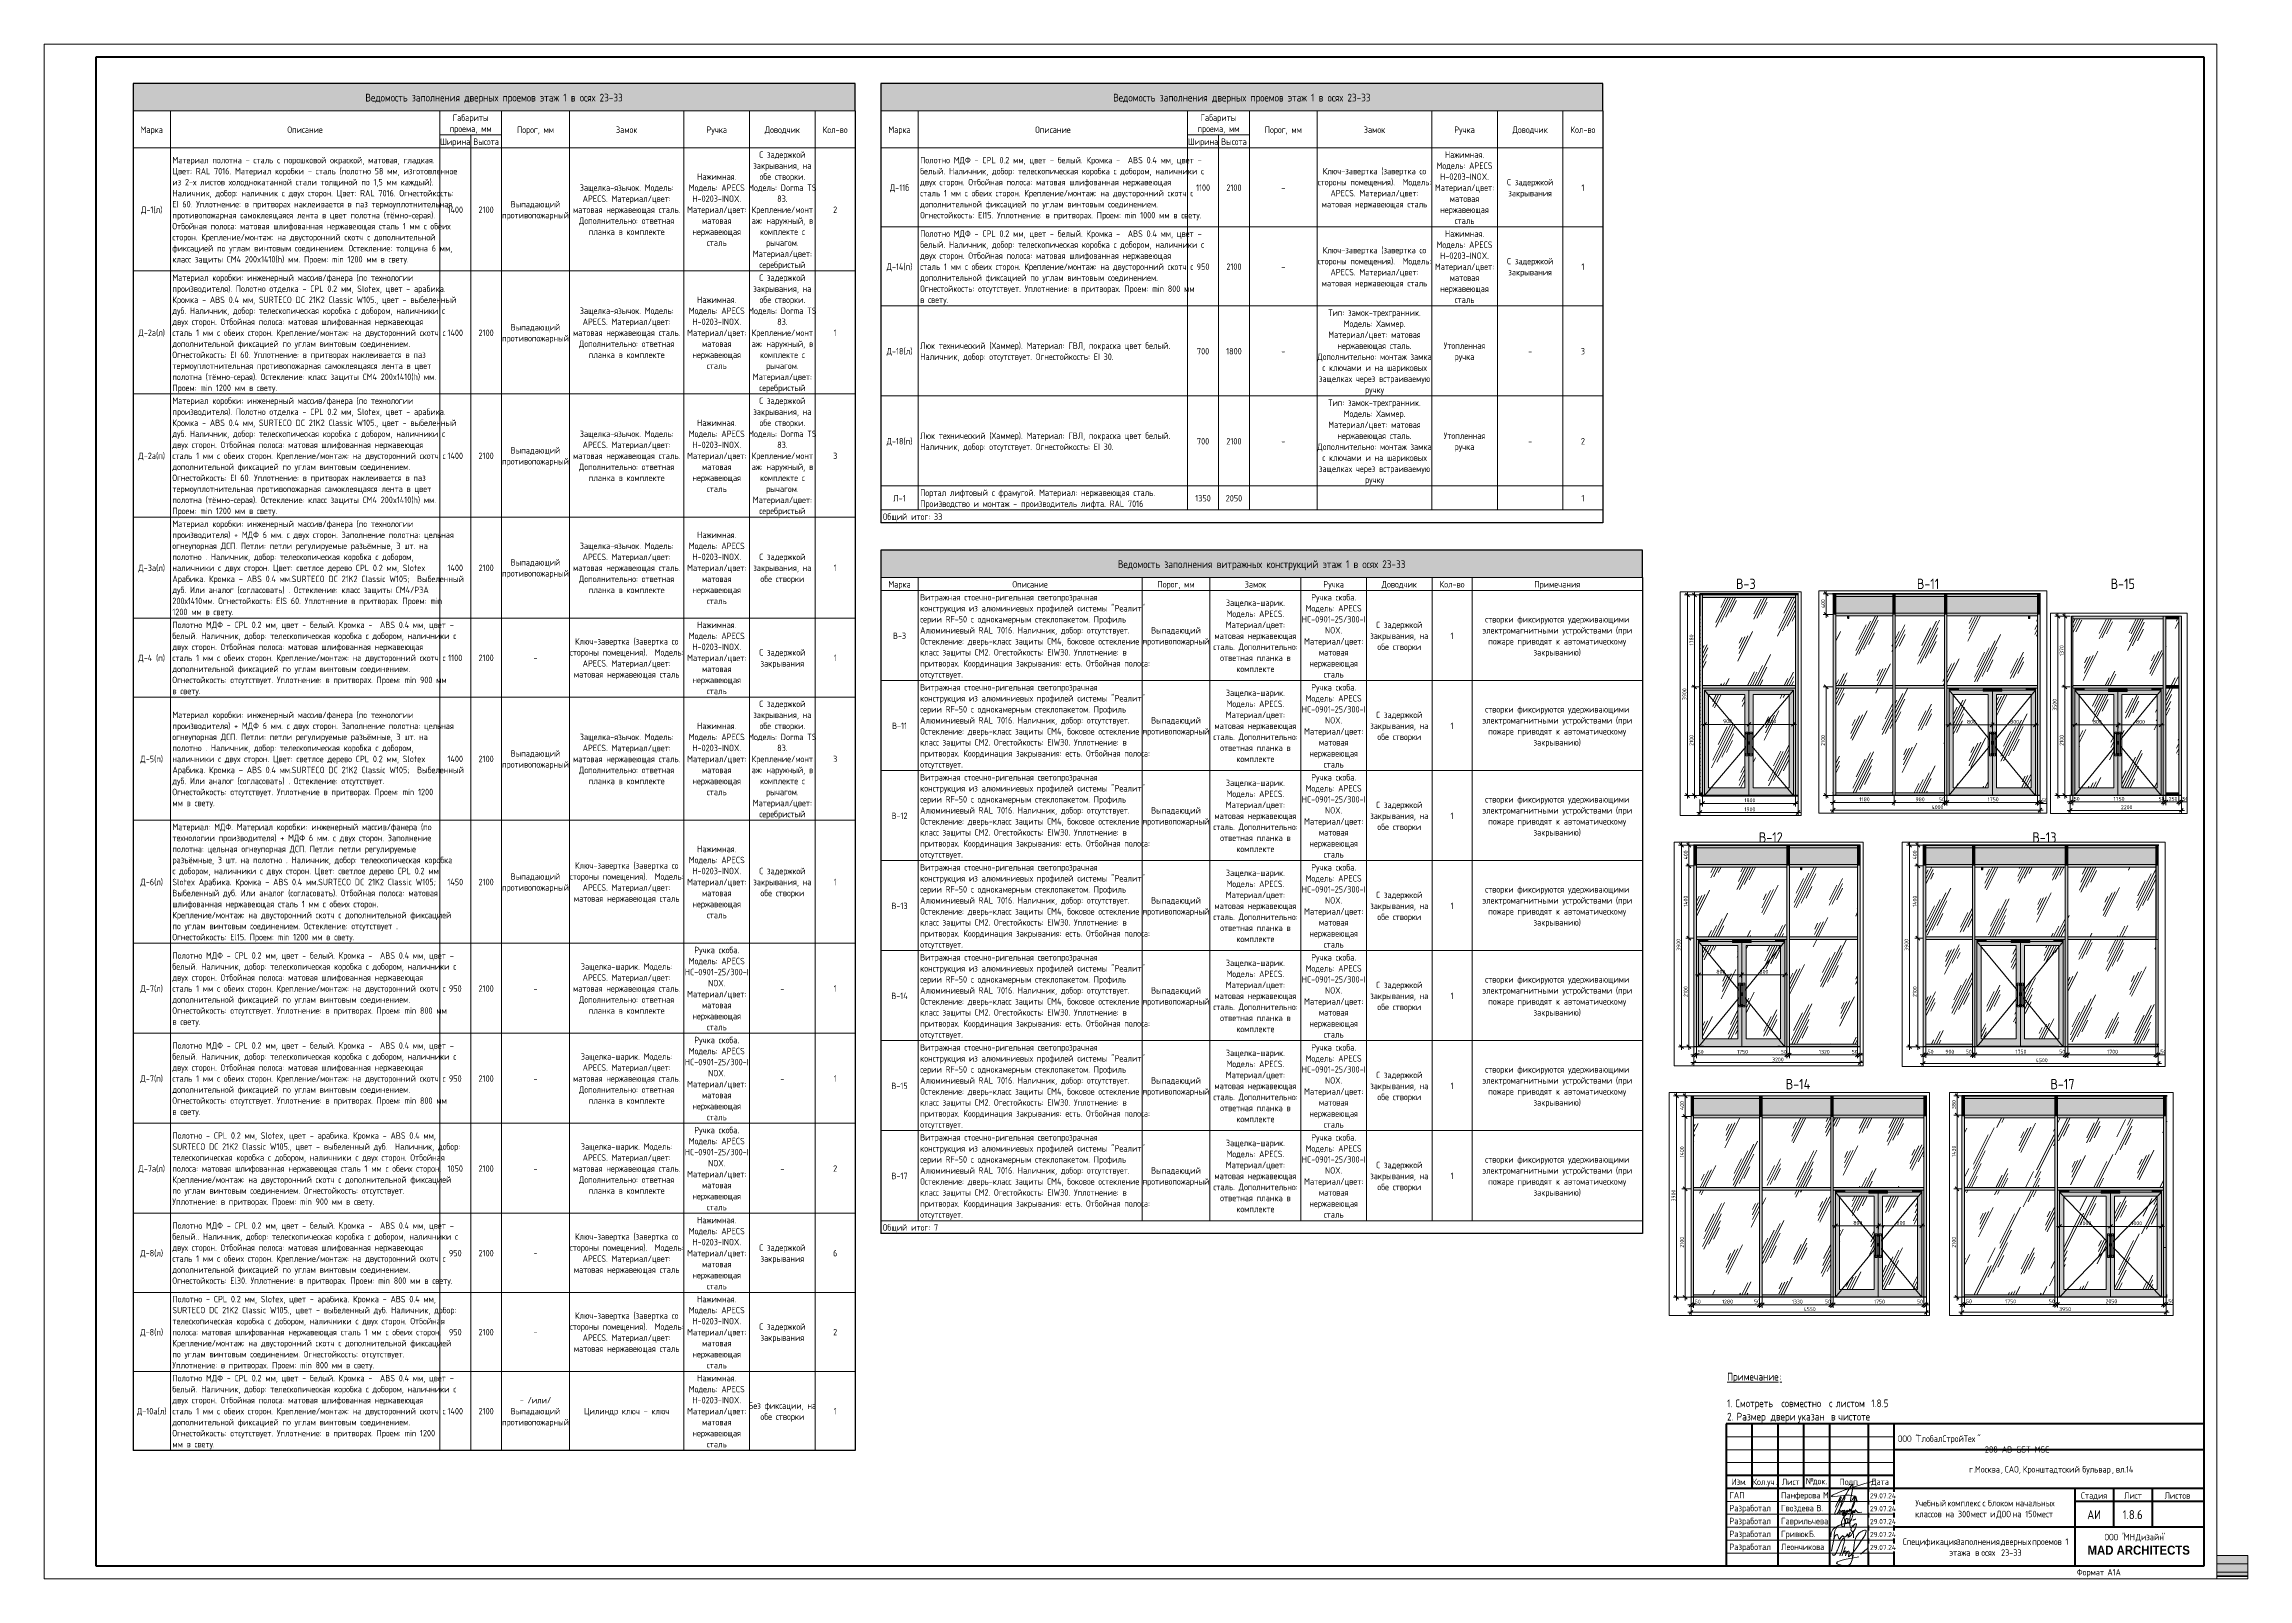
# Paper-space layout 'Layout1' of a CAD drawing. Header units: millimetres. Extents: x -841 to 12, y 0 to 594.
# The model-space entities are those that its viewports show. They can reach past a viewport. Long polylines and large blocks are cut down to what shows.
import ezdxf

# ---------------------------------------------------------------- set-up
doc = ezdxf.new("R2010")
doc.units = ezdxf.units.MM
doc.linetypes.add('200_ШТРИХ_ш1п0_6_', pattern=[80, 50, -30])
doc.linetypes.add('Скрыто', pattern=[7.14375, 4.7625, -2.38125])
for name, color, linetype, lineweight in [('A-ANNO-DIMS', 7, 'Continuous', 9), ('A-ANNO-DIMS-50', 7, 'Continuous', 9), ('A-ANNO-NOTE', 7, 'Continuous', 9), ('A-DETL', 7, 'Continuous', 9), ('A-DOOR-1', 7, 'Continuous', 9), ('A-DOOR-3', 7, '200_ШТРИХ_ш1п0_6_', 9), ('A-FLOR', 7, 'Continuous', 9), ('A-GENM', 7, 'Continuous', 9), ('A-GLAZ-CURT', 7, 'Continuous', 9), ('A-GLAZ-CWMG', 7, 'Continuous', 9), ('A-WALL-PATT', 7, 'Continuous', 9), ('G-ANNO-LEGN', 7, 'Continuous', 9), ('G-ANNO-SCHD', 7, 'Continuous', 9), ('G-ANNO-TEXT', 7, 'Continuous', 9), ('G-ANNO-TTLB', 7, 'Скрыто', 9), ('I-WALL', 7, 'Continuous', 9), ('Q-SPCQ', 7, 'Continuous', 9), ('Ограждение', 7, 'Continuous', 9), ('Поручни', 7, 'Continuous', 9)]:
    doc.layers.add(name, color=color, linetype=linetype, lineweight=lineweight)
for name, color, linetype, lineweight, true_color in [('A-DOOR-GLAZ', 7, 'Continuous', 9, 0x8080ff), ('A-FLOR-1', 7, 'Continuous', 9, 0x787878), ('A-FLOR-FNSH-1', 7, 'Continuous', 35, 0x3c3c3c), ('A-FLOR-FNSH-2', 7, 'Continuous', 25, 0x3c3c3c), ('A-WALL-1', 7, 'Continuous', 25, 0x3c3c3c), ('E-LITE-EQPM-1', 7, 'Continuous', 9, 0x999997), ('E-LITE-EQPM-10', 7, 'Continuous', 9, 0xb2b2ae), ('E-LITE-EQPM-11', 7, 'Continuous', 9, 0x8d8d8b), ('E-LITE-EQPM-3', 7, 'Continuous', 9, 0x929290), ('E-LITE-EQPM-4', 7, 'Continuous', 9, 0x9a9a98), ('E-LITE-EQPM-5', 7, 'Continuous', 9, 0x787878), ('E-LITE-EQPM-6', 7, 'Continuous', 9, 0xc3c3bf), ('E-LITE-EQPM-7', 7, 'Continuous', 9, 0xb1b1ae), ('E-LITE-EQPM-8', 7, 'Continuous', 9, 0xa3a3a1), ('E-LITE-EQPM-9', 7, 'Continuous', 9, 0xacaca8), ('I-WALL-1', 7, 'Continuous', 9, 0x787878), ('Q-SPCQ-1', 1, 'Continuous', 9, 0xff0000)]:
    doc.layers.add(name, color=color, linetype=linetype, lineweight=lineweight, true_color=true_color)
doc.layers.add('E-LITE-EQPM-2', color=7, linetype='Continuous', lineweight=9, true_color=0xf7f7ef, transparency=0.74)
doc.layers.add('G-ANNO-NPLT', color=7, linetype='Continuous', plot=False)
doc.styles.add('Arial_B', font='', dxfattribs={"width": 0.9, "height": 3.5})
doc.styles.add('GOST Common_2', font='GOST_Common.ttf', dxfattribs={"width": 0.9, "height": 2.5})
doc.styles.add('GOST Common_3', font='GOST_Common.ttf', dxfattribs={"width": 0.9, "height": 3.5})
doc.styles.add('GOST Common_4', font='GOST_Common.ttf', dxfattribs={"width": 0.9, "height": 2})
doc.styles.add('GOST Common_5', font='GOST_Common.ttf', dxfattribs={"width": 0.9, "height": 3})
doc.styles.add('GOST Common_6', font='GOST_Common.ttf', dxfattribs={"width": 0.9, "height": 4})
doc.styles.add('GOST Common_B', font='', dxfattribs={"width": 0.9, "height": 3})
doc.styles.add('ISOCPEUR', font='isocpeur.ttf', dxfattribs={"width": 0.9, "height": 75})
doc.styles.get('Arial_B').set_extended_font_data('Arial', bold=True)
doc.styles.get('GOST Common_B').set_extended_font_data('GOST Common', bold=True)
doc.dimstyles.new('ISO-1_5', dxfattribs={"dimscale": 304.8, "dimtxt": 74.698588, "dimasz": 0.246063, "dimexe": 0.19685, "dimexo": 0, "dimgap": 0, "dimtad": 1, "dimdec": 0, "dimrnd": 10, "dimzin": 0, "dimdsep": 46, "dimtxsty": 'ISOCPEUR', "dimblk1": 'OBLIQUE', "dimblk2": 'OBLIQUE', "dimsah": 1, "dimcen": 0.09, "dimdle": 0.19685, "dimazin": 0, "dimtfac": 1, "dimtdec": 4, "dimtix": 1, "dimtmove": 0, "dimatfit": 3, "dimfxl": 1, "dimtvp": 1, "dimtolj": 1, "dimtzin": 0, "dimarcsym": 2})
doc.dimstyles.new('ISO-1_5_1', dxfattribs={"dimscale": 304.8, "dimtxt": 74.698588, "dimasz": 0.246063, "dimexe": 0.19685, "dimexo": 0, "dimgap": 0, "dimtad": 1, "dimdec": 0, "dimrnd": 10, "dimzin": 0, "dimdsep": 46, "dimtxsty": 'ISOCPEUR', "dimblk1": 'OBLIQUE', "dimblk2": 'OBLIQUE', "dimsah": 1, "dimcen": 0.09, "dimdle": 0.19685, "dimazin": 0, "dimtfac": 1, "dimtdec": 4, "dimtix": 1, "dimtmove": 1, "dimatfit": 3, "dimfxl": 1, "dimtvp": 1, "dimtolj": 1, "dimtzin": 0, "dimarcsym": 2})
doc.dimstyles.new('ISO-1_5_2', dxfattribs={"dimscale": 304.8, "dimtxt": 74.698588, "dimasz": 0.246063, "dimexe": 0.19685, "dimexo": 0, "dimgap": 0, "dimtad": 1, "dimdec": 0, "dimzin": 0, "dimdsep": 46, "dimtxsty": 'ISOCPEUR', "dimblk1": 'OBLIQUE', "dimblk2": 'OBLIQUE', "dimsah": 1, "dimcen": 0.09, "dimdle": 0.19685, "dimazin": 0, "dimtfac": 1, "dimtdec": 4, "dimtix": 1, "dimtmove": 0, "dimatfit": 3, "dimfxl": 1, "dimtvp": 1, "dimtolj": 1, "dimtzin": 0, "dimarcsym": 2})
doc.dimstyles.new('ISO-1_5_2_1', dxfattribs={"dimscale": 304.8, "dimtxt": 74.698588, "dimasz": 0.246063, "dimexe": 0.19685, "dimexo": 0, "dimgap": 0, "dimtad": 1, "dimdec": 0, "dimzin": 0, "dimdsep": 46, "dimtxsty": 'ISOCPEUR', "dimblk1": 'OBLIQUE', "dimblk2": 'OBLIQUE', "dimsah": 1, "dimcen": 0.09, "dimdle": 0.19685, "dimazin": 0, "dimtfac": 1, "dimtdec": 4, "dimtix": 1, "dimtmove": 1, "dimatfit": 3, "dimfxl": 1, "dimtvp": 1, "dimtolj": 1, "dimtzin": 0, "dimarcsym": 2})
doc.dimstyles.new('ISO-1_5_окр_100', dxfattribs={"dimscale": 304.8, "dimtxt": 74.698588, "dimasz": 0.246063, "dimexe": 0.19685, "dimexo": 0, "dimgap": 0, "dimtad": 1, "dimdec": 0, "dimrnd": 100, "dimzin": 0, "dimdsep": 46, "dimtxsty": 'ISOCPEUR', "dimblk1": 'OBLIQUE', "dimblk2": 'OBLIQUE', "dimsah": 1, "dimcen": 0.09, "dimdle": 0.19685, "dimazin": 0, "dimtfac": 1, "dimtdec": 4, "dimtix": 1, "dimtmove": 0, "dimatfit": 3, "dimfxl": 1, "dimtvp": 1, "dimtolj": 1, "dimtzin": 0, "dimarcsym": 2})
pattern_1 = [(63.435, (12380.9, 63.5), (-511.17, 1533.5), [635, -381, 635, -381, -807.8]), (63.435, (12380.9, 63.5), (-511.17, 1533.5), [-2032, 254, -553.8]), (63.435, (12349.2, 95.2), (-511.17, 1533.5), [508, -635, 381, -381, -934.8]), (63.435, (12349.2, 95.2), (-511.17, 1533.5), [-1905, 444.5, -490.3]), (63.435, (12349.2, 190.5), (-511.17, 1533.5), [381, -762, 254, -381, -1061.8]), (63.435, (12349.2, 190.5), (-511.17, 1533.5), [-1778, 571.5, -490.3]), (63.435, (12444.4, 95.2), (-511.17, 1533.5), [381, -762, 317.5, -12809.3]), (63.435, (12539.7, 190.5), (-511.17, 1533.5), [190.5, -952.5, 127, -12999.8]), (63.435, (12380.9, 349.2), (-511.17, 1533.5), [127, -952.5, 127, -508, -1125.3]), (63.435, (12380.9, 349.2), (-511.17, 1533.5), [-1714.5, 317.5, -807.8]), (63.435, (12952.4, 254), (-511.17, 1533.5), [635, -952.5, 762, -503]), (63.435, (12952.4, 158.8), (-511.17, 1533.5), [889, -635, 952.5, -376]), (63.435, (13015.9, 190.5), (-511.17, 1533.5), [1016, -508, 762, -553.8]), (63.435, (13111.2, 285.8), (-511.17, 1533.5), [635, -889, 508, -807.8]), (63.435, (13015.9, 476.2), (-511.17, 1533.5), [317.5, -1270, 381, -871.3]), (63.435, (13206.4, 381), (-511.17, 1533.5), [254, -1270, 254, -1061.8])]
pattern_2 = [(63.435, (127, 63.5), (-511.167, 1533.495), [635, -381, 635, -381, -807.806]), (63.435, (127, 63.5), (-511.167, 1533.495), [-2032, 254, -553.806]), (63.435, (95.2, 95.2), (-511.167, 1533.495), [508, -635, 381, -381, -934.806]), (63.435, (95.2, 95.2), (-511.167, 1533.495), [-1905, 444.5, -490.306]), (63.435, (95.2, 190.5), (-511.167, 1533.495), [381, -762, 254, -381, -1061.806]), (63.435, (95.2, 190.5), (-511.167, 1533.495), [-1778, 571.5, -490.306]), (63.435, (190.5, 95.2), (-511.167, 1533.495), [381, -762, 317.5, -12809.306]), (63.435, (285.8, 190.5), (-511.167, 1533.495), [190.5, -952.5, 127, -12999.806]), (63.435, (127, 349.2), (-511.167, 1533.495), [127, -952.5, 127, -508, -1125.306]), (63.435, (127, 349.2), (-511.167, 1533.495), [-1714.5, 317.5, -807.806]), (63.435, (698.5, 254), (-511.167, 1533.495), [635, -952.5, 762, -503.006]), (63.435, (698.5, 158.8), (-511.167, 1533.495), [889, -635, 952.5, -376.006]), (63.435, (762, 190.5), (-511.167, 1533.495), [1016, -508, 762, -553.806]), (63.435, (857.2, 285.8), (-511.167, 1533.495), [635, -889, 508, -807.806]), (63.435, (762, 476.2), (-511.167, 1533.495), [317.5, -1270, 381, -871.306]), (63.435, (952.5, 381), (-511.167, 1533.495), [254, -1270, 254, -1061.806])]
pattern_3 = [(63.435, (-16403.9, 63.5), (-511.17, 1533.5), [635, -381, 635, -381, -807.8]), (63.435, (-16403.9, 63.5), (-511.17, 1533.5), [-2032, 254, -553.8]), (63.435, (-16435.6, 95.2), (-511.17, 1533.5), [508, -635, 381, -381, -934.8]), (63.435, (-16435.6, 95.2), (-511.17, 1533.5), [-1905, 444.5, -490.3]), (63.435, (-16435.6, 190.5), (-511.17, 1533.5), [381, -762, 254, -381, -1061.8]), (63.435, (-16435.6, 190.5), (-511.17, 1533.5), [-1778, 571.5, -490.3]), (63.435, (-16340.4, 95.2), (-511.17, 1533.5), [381, -762, 317.5, -12809.3]), (63.435, (-16245.1, 190.5), (-511.17, 1533.5), [190.5, -952.5, 127, -12999.8]), (63.435, (-16403.9, 349.2), (-511.17, 1533.5), [127, -952.5, 127, -508, -1125.3]), (63.435, (-16403.9, 349.2), (-511.17, 1533.5), [-1714.5, 317.5, -807.8]), (63.435, (-15832.4, 254), (-511.17, 1533.5), [635, -952.5, 762, -503]), (63.435, (-15832.4, 158.8), (-511.17, 1533.5), [889, -635, 952.5, -376]), (63.435, (-15768.9, 190.5), (-511.17, 1533.5), [1016, -508, 762, -553.8]), (63.435, (-15673.6, 285.8), (-511.17, 1533.5), [635, -889, 508, -807.8]), (63.435, (-15768.9, 476.2), (-511.17, 1533.5), [317.5, -1270, 381, -871.3]), (63.435, (-15578.4, 381), (-511.17, 1533.5), [254, -1270, 254, -1061.8])]
pattern_4 = [(63.435, (-85710.3, 63.5), (-511.17, 1533.5), [635, -381, 635, -381, -807.8]), (63.435, (-85710.3, 63.5), (-511.17, 1533.5), [-2032, 254, -553.8]), (63.435, (-85742, 95.2), (-511.17, 1533.5), [508, -635, 381, -381, -934.8]), (63.435, (-85742, 95.2), (-511.17, 1533.5), [-1905, 444.5, -490.3]), (63.435, (-85742, 190.5), (-511.17, 1533.5), [381, -762, 254, -381, -1061.8]), (63.435, (-85742, 190.5), (-511.17, 1533.5), [-1778, 571.5, -490.3]), (63.435, (-85646.8, 95.2), (-511.17, 1533.5), [381, -762, 317.5, -12809.3]), (63.435, (-85551.5, 190.5), (-511.17, 1533.5), [190.5, -952.5, 127, -12999.8]), (63.435, (-85710.3, 349.2), (-511.17, 1533.5), [127, -952.5, 127, -508, -1125.3]), (63.435, (-85710.3, 349.2), (-511.17, 1533.5), [-1714.5, 317.5, -807.8]), (63.435, (-85138.8, 254), (-511.17, 1533.5), [635, -952.5, 762, -503]), (63.435, (-85138.8, 158.8), (-511.17, 1533.5), [889, -635, 952.5, -376]), (63.435, (-85075.3, 190.5), (-511.17, 1533.5), [1016, -508, 762, -553.8]), (63.435, (-84980, 285.8), (-511.17, 1533.5), [635, -889, 508, -807.8]), (63.435, (-85075.3, 476.2), (-511.17, 1533.5), [317.5, -1270, 381, -871.3]), (63.435, (-84884.8, 381), (-511.17, 1533.5), [254, -1270, 254, -1061.8])]

psp = doc.layouts.get("Layout1")

# ---------------------------------------------------------------- texts
at = {"layer": 'G-ANNO-SCHD', "line_spacing_factor": 1.022761}
for s, insert, char_height, width, attachment_point, style in [('Ведомость заполнения дверных проемов этаж 1 в осях 23-33', (-666.83, 574.77), 3, 119.2892, 2, 'GOST Common_5'), ('Ведомость заполнения дверных проемов этаж 1 в осях 23-33', (-377.39, 574.77), 3, 119.2892, 2, 'GOST Common_5'), ('Габариты\\Pпроема, мм', (-675.89, 566.75), 2.5, 17.9214, 2, 'GOST Common_2'), ('Габариты\\Pпроема, мм', (-386.45, 566.75), 2.5, 17.9214, 2, 'GOST Common_2'), ('Марка', (-799.34, 562.11), 2.5, 10.4391, 2, 'GOST Common_2'), ('Описание', (-739.97, 562.11), 2.5, 15.2664, 2, 'GOST Common_2'), ('Ширина', (-681.85, 557.47), 2.5, 12.3097, 2, 'GOST Common_2'), ('Высота', (-669.9, 557.47), 2.5, 12.3398, 2, 'GOST Common_2'), ('Порог, мм', (-650.79, 562.11), 2.5, 15.7793, 2, 'GOST Common_2'), ('Замок', (-615.5, 562.11), 2.5, 10.0469, 2, 'GOST Common_2'), ('Ручка', (-580.64, 562.11), 2.5, 9.896, 2, 'GOST Common_2'), ('Доводчик', (-555.24, 562.11), 2.5, 15.5078, 2, 'GOST Common_2'), ('Кол-во', (-534.81, 562.11), 2.5, 11.4951, 2, 'GOST Common_2'), ('Марка', (-509.9, 562.11), 2.5, 10.4391, 2, 'GOST Common_2'), ('Описание', (-450.53, 562.11), 2.5, 15.2664, 2, 'GOST Common_2'), ('Ширина', (-392.41, 557.47), 2.5, 12.3097, 2, 'GOST Common_2'), ('Высота', (-380.46, 557.47), 2.5, 12.3398, 2, 'GOST Common_2'), ('Порог, мм', (-361.35, 562.11), 2.5, 15.7793, 2, 'GOST Common_2'), ('Замок', (-326.06, 562.11), 2.5, 10.0469, 2, 'GOST Common_2'), ('Ручка', (-291.21, 562.11), 2.5, 9.896, 2, 'GOST Common_2'), ('Доводчик', (-265.81, 562.11), 2.5, 15.5078, 2, 'GOST Common_2'), ('Кол-во', (-245.38, 562.11), 2.5, 11.4951, 2, 'GOST Common_2'), ('Материал полотна - сталь с порошковой окраской, матовая, гладкая.\\PЦвет: RAL 7016. Материал коробки – сталь (полотно 58 мм, изготовленное\\Pиз 2-х листов холоднокатанной стали толщиной по 1,5 мм каждый).\\PНаличник, добор: наличник с двух сторон. Цвет: RAL 7016. Огнестойкость:\\PEI 60. Уплотнение: в притворах наклеивается в паз термоуплотнительная\\Pпротивопожарная самоклеящаяся лента в цвет полотна (тёмно-серая).\\PОтбойная полоса: матовая шлифованная нержавеющая сталь 1 мм с обеих\\Pсторон. Крепление/монтаж: на двусторонний скотч с дополнительной\\Pфиксацией по углам винтовым соединением. Остекление: толщина 6 мм,\\Pкласс защиты СМ4 200x1410(h) мм. Проем: min 1200 мм в свету.', (-791.34, 550.33), 2.5, 123.2173, 1, 'GOST Common_2'), ('С задержкой\\Pзакрывания, на\\Pобе створки.\\PМодель: Dorma TS\\P83.\\PКрепление/монт\\Pаж: наружный, в\\Pкомплекте с\\Pрычагом.\\PМатериал/цвет:\\Pсеребристый', (-555.24, 552.46), 2.5, 28.6622, 2, 'GOST Common_2'), ('Полотно МДФ - CPL 0.2 мм, цвет - белый. Кромка -  ABS 0.4 мм, цвет –\\Pбелый. Наличник, добор: телескопическая коробка с добором, наличники с\\Pдвух сторон. Отбойная полоса: матовая шлифованная нержавеющая\\Pсталь 1 мм с обеих сторон. Крепление/монтаж: на двусторонний скотч с\\Pдополнительной фиксацией по углам винтовым соединением.\\PОгнестойкость: EI15. Уплотнение: в притворах. Проем: min 1000 мм в свету.', (-501.91, 550.33), 2.5, 122.1614, 1, 'GOST Common_2'), ('Ключ-завертка (завертка со\\Pстороны помещения).  Модель:\\PAPECS. Материал/цвет:\\Pматовая нержавеющая сталь', (-326.06, 546.07), 2.5, 49.1482, 2, 'GOST Common_2'), ('Нажимная.\\PМодель: APECS\\PH-0203-INOX.\\PМатериал/цвет:\\Pматовая\\Pнержавеющая\\Pсталь', (-291.21, 552.46), 2.5, 27.5761, 2, 'GOST Common_2'), ('Защелка-язычок. Модель:\\PAPECS. Материал/цвет:\\Pматовая нержавеющая сталь.\\PДополнительно: ответная\\Pпланка в комплекте', (-615.5, 539.68), 2.5, 49.9628, 2, 'GOST Common_2'), ('Нажимная.\\PМодель: APECS\\PH-0203-INOX.\\PМатериал/цвет:\\Pматовая\\Pнержавеющая\\Pсталь', (-580.64, 543.94), 2.5, 27.5761, 2, 'GOST Common_2'), ('Д-11б', (-509.9, 539.68), 2.5, 8.8702, 2, 'GOST Common_2'), ('1100', (-392.41, 539.68), 2.5, 6.4565, 2, 'GOST Common_2'), ('2100', (-380.46, 539.68), 2.5, 6.9694, 2, 'GOST Common_2'), ('\\fGOST Common|b0|i0|c204|p34|;\\W.9;-', (-361.35, 539.68), 2.5, 1.8706, 2, 'GOST Common_2'), ('С задержкой\\Pзакрывания', (-265.81, 541.81), 2.5, 20.3351, 2, 'GOST Common_2'), ('\\fGOST Common|b0|i0|c204|p34|;\\W.9;1', (-245.38, 539.68), 2.5, 1.3577, 2, 'GOST Common_2'), ('Д-1(л)', (-799.34, 531.15), 2.5, 9.6848, 2, 'GOST Common_2'), ('1400', (-681.85, 531.15), 2.5, 7.241, 2, 'GOST Common_2'), ('2100', (-669.9, 531.15), 2.5, 6.9694, 2, 'GOST Common_2'), ('Выпадающий\\Pпротивопожарный', (-650.79, 533.28), 2.5, 29.688, 2, 'GOST Common_2'), ('\\fGOST Common|b0|i0|c204|p34|;\\W.9;2', (-534.81, 531.15), 2.5, 1.8706, 2, 'GOST Common_2'), ('Полотно МДФ - CPL 0.2 мм, цвет - белый. Кромка -  ABS 0.4 мм, цвет –\\Pбелый. Наличник, добор: телескопическая коробка с добором, наличники с\\Pдвух сторон. Отбойная полоса: матовая шлифованная нержавеющая\\Pсталь 1 мм с обеих сторон. Крепление/монтаж: на двусторонний скотч с\\Pдополнительной фиксацией по углам винтовым соединением.\\PОгнестойкость: отсутствует. Уплотнение: в притворах. Проем: min 800 мм\\Pв свету.', (-501.91, 521.88), 2.5, 122.9458, 1, 'GOST Common_2'), ('Нажимная.\\PМодель: APECS\\PH-0203-INOX.\\PМатериал/цвет:\\Pматовая\\Pнержавеющая\\Pсталь', (-291.21, 521.88), 2.5, 27.5761, 2, 'GOST Common_2'), ('Ключ-завертка (завертка со\\Pстороны помещения).  Модель:\\PAPECS. Материал/цвет:\\Pматовая нержавеющая сталь', (-326.06, 515.49), 2.5, 49.1482, 2, 'GOST Common_2'), ('Материал коробки: инженерный массив/фанера (по технологии\\Pпроизводителя). Полотно отделка - CPL 0.2 мм, Slotex, цвет - арабика.\\PКромка - ABS 0.4 мм, SURTECO DC 21K2 Classic W105., цвет - выбеленный\\Pдуб. Наличник, добор: телескопическая коробка с добором, наличники с\\Pдвух сторон. Отбойная полоса: матовая шлифованная нержавеющая\\Pсталь 1 мм с обеих сторон. Крепление/монтаж: на двусторонний скотч с\\Pдополнительной фиксацией по углам винтовым соединением.\\PОгнестойкость: EI 60. Уплотнение: в притворах наклеивается в паз\\Pтермоуплотнительная противопожарная самоклеящаяся лента в цвет\\Pполотна (тёмно-серая). Остекление: класс защиты СМ4 200x1410(h) мм.\\PПроем: min 1200 мм в свету.', (-791.34, 504.83), 2.5, 118.9331, 1, 'GOST Common_2'), ('С задержкой\\Pзакрывания, на\\Pобе створки.\\PМодель: Dorma TS\\P83.\\PКрепление/монт\\Pаж: наружный, в\\Pкомплекте с\\Pрычагом.\\PМатериал/цвет:\\Pсеребристый', (-555.24, 504.83), 2.5, 28.6622, 2, 'GOST Common_2'), ('Д-14(п)', (-509.9, 509.1), 2.5, 11.8269, 2, 'GOST Common_2'), ('950', (-392.41, 509.1), 2.5, 5.6118, 2, 'GOST Common_2'), ('2100', (-380.46, 509.1), 2.5, 6.9694, 2, 'GOST Common_2'), ('\\fGOST Common|b0|i0|c204|p34|;\\W.9;-', (-361.35, 509.1), 2.5, 1.8706, 2, 'GOST Common_2'), ('С задержкой\\Pзакрывания', (-265.81, 511.23), 2.5, 20.3351, 2, 'GOST Common_2'), ('\\fGOST Common|b0|i0|c204|p34|;\\W.9;1', (-245.38, 509.1), 2.5, 1.3577, 2, 'GOST Common_2'), ('Нажимная.\\PМодель: APECS\\PH-0203-INOX.\\PМатериал/цвет:\\Pматовая\\Pнержавеющая\\Pсталь', (-580.64, 496.31), 2.5, 27.5761, 2, 'GOST Common_2'), ('Защелка-язычок. Модель:\\PAPECS. Материал/цвет:\\Pматовая нержавеющая сталь.\\PДополнительно: ответная\\Pпланка в комплекте', (-615.5, 492.05), 2.5, 49.9628, 2, 'GOST Common_2'), ('Тип: замок-трехгранник.\\PМодель: Хаммер.\\PМатериал/цвет: матовая\\Pнержавеющая сталь.\\PДополнительно: монтаж замка\\Pс ключами и на шариковых\\Pзащелках через встраиваемую\\Pручку', (-326.06, 491.3), 2.5, 51.2903, 2, 'GOST Common_2'), ('Д-2а(л)', (-799.34, 483.53), 2.5, 12.3398, 2, 'GOST Common_2'), ('1400', (-681.85, 483.53), 2.5, 7.241, 2, 'GOST Common_2'), ('2100', (-669.9, 483.53), 2.5, 6.9694, 2, 'GOST Common_2'), ('Выпадающий\\Pпротивопожарный', (-650.79, 485.66), 2.5, 29.688, 2, 'GOST Common_2'), ('\\fGOST Common|b0|i0|c204|p34|;\\W.9;1', (-534.81, 483.53), 2.5, 1.3577, 2, 'GOST Common_2'), ('Люк технический (Хаммер). Материал: ГВЛ, покраска цвет белый.\\PНаличник, добор: отсутствует. Огнестойкость: EI 30.', (-501.91, 478.52), 2.5, 107.8001, 1, 'GOST Common_2'), ('Утопленная\\Pручка', (-291.21, 478.52), 2.5, 19.792, 2, 'GOST Common_2'), ('Д-18(л)', (-509.9, 476.38), 2.5, 11.5554, 2, 'GOST Common_2'), ('700', (-392.41, 476.38), 2.5, 5.6118, 2, 'GOST Common_2'), ('1800', (-380.46, 476.38), 2.5, 6.9694, 2, 'GOST Common_2'), ('\\fGOST Common|b0|i0|c204|p34|;\\W.9;-', (-361.35, 476.38), 2.5, 1.8706, 2, 'GOST Common_2'), ('\\fGOST Common|b0|i0|c204|p34|;\\W.9;-', (-265.81, 476.38), 2.5, 1.8706, 2, 'GOST Common_2'), ('\\fGOST Common|b0|i0|c204|p34|;\\W.9;3', (-245.38, 476.38), 2.5, 1.8706, 2, 'GOST Common_2'), ('Материал коробки: инженерный массив/фанера (по технологии\\Pпроизводителя). Полотно отделка - CPL 0.2 мм, Slotex, цвет - арабика.\\PКромка - ABS 0.4 мм, SURTECO DC 21K2 Classic W105., цвет - выбеленный\\Pдуб. Наличник, добор: телескопическая коробка с добором, наличники с\\Pдвух сторон. Отбойная полоса: матовая шлифованная нержавеющая\\Pсталь 1 мм с обеих сторон. Крепление/монтаж: на двусторонний скотч с\\Pдополнительной фиксацией по углам винтовым соединением.\\PОгнестойкость: EI 60. Уплотнение: в притворах наклеивается в паз\\Pтермоуплотнительная противопожарная самоклеящаяся лента в цвет\\Pполотна (тёмно-серая). Остекление: класс защиты СМ4 200x1410(h) мм.\\PПроем: min 1200 мм в свету.', (-791.34, 457.21), 2.5, 118.9331, 1, 'GOST Common_2'), ('С задержкой\\Pзакрывания, на\\Pобе створки.\\PМодель: Dorma TS\\P83.\\PКрепление/монт\\Pаж: наружный, в\\Pкомплекте с\\Pрычагом.\\PМатериал/цвет:\\Pсеребристый', (-555.24, 457.21), 2.5, 28.6622, 2, 'GOST Common_2'), ('Тип: замок-трехгранник.\\PМодель: Хаммер.\\PМатериал/цвет: матовая\\Pнержавеющая сталь.\\PДополнительно: монтаж замка\\Pс ключами и на шариковых\\Pзащелках через встраиваемую\\Pручку', (-326.06, 456.46), 2.5, 51.2903, 2, 'GOST Common_2'), ('Защелка-язычок. Модель:\\PAPECS. Материал/цвет:\\Pматовая нержавеющая сталь.\\PДополнительно: ответная\\Pпланка в комплекте', (-615.5, 444.42), 2.5, 49.9628, 2, 'GOST Common_2'), ('Нажимная.\\PМодель: APECS\\PH-0203-INOX.\\PМатериал/цвет:\\Pматовая\\Pнержавеющая\\Pсталь', (-580.64, 448.69), 2.5, 27.5761, 2, 'GOST Common_2'), ('Люк технический (Хаммер). Материал: ГВЛ, покраска цвет белый.\\PНаличник, добор: отсутствует. Огнестойкость: EI 30.', (-501.91, 443.67), 2.5, 107.8001, 1, 'GOST Common_2'), ('Утопленная\\Pручка', (-291.21, 443.67), 2.5, 19.792, 2, 'GOST Common_2'), ('Д-2а(п)', (-799.34, 435.9), 2.5, 12.3398, 2, 'GOST Common_2'), ('1400', (-681.85, 435.9), 2.5, 7.241, 2, 'GOST Common_2'), ('2100', (-669.9, 435.9), 2.5, 6.9694, 2, 'GOST Common_2'), ('Выпадающий\\Pпротивопожарный', (-650.79, 438.03), 2.5, 29.688, 2, 'GOST Common_2'), ('\\fGOST Common|b0|i0|c204|p34|;\\W.9;3', (-534.81, 435.9), 2.5, 1.8706, 2, 'GOST Common_2'), ('Д-18(п)', (-509.9, 441.54), 2.5, 11.5554, 2, 'GOST Common_2'), ('700', (-392.41, 441.54), 2.5, 5.6118, 2, 'GOST Common_2'), ('2100', (-380.46, 441.54), 2.5, 6.9694, 2, 'GOST Common_2'), ('\\fGOST Common|b0|i0|c204|p34|;\\W.9;-', (-361.35, 441.54), 2.5, 1.8706, 2, 'GOST Common_2'), ('\\fGOST Common|b0|i0|c204|p34|;\\W.9;-', (-265.81, 441.54), 2.5, 1.8706, 2, 'GOST Common_2'), ('\\fGOST Common|b0|i0|c204|p34|;\\W.9;2', (-245.38, 441.54), 2.5, 1.8706, 2, 'GOST Common_2'), ('Л-1', (-509.9, 419.49), 2.5, 5.3704, 2, 'GOST Common_2'), ('Портал лифтовый с фрамугой. Материал: нержавеющая сталь.\\PПроизводство и монтаж - производитель лифта. RAL 7016', (-501.91, 421.62), 2.5, 103.7874, 1, 'GOST Common_2'), ('1350', (-392.41, 419.49), 2.5, 6.9694, 2, 'GOST Common_2'), ('2050', (-380.46, 419.49), 2.5, 7.4823, 2, 'GOST Common_2'), ('\\fGOST Common|b0|i0|c204|p34|;\\W.9;1', (-245.38, 419.49), 2.5, 1.3577, 2, 'GOST Common_2'), ('Материал коробки: инженерный массив/фанера (по технологии\\Pпроизводителя) + МДФ 6 мм. с двух сторон. Заполнение полотна: цельная\\Pогнеупорная ДСП. Петли: петли регулируемые разъёмные, 3 шт. на\\Pполотно . Наличник, добор: телескопическая коробка с добором,\\Pналичники с двух сторон. Цвет: светлое дерево CPL 0.2 мм, Slotex\\PАрабика. Кромка – ABS 0.4 мм.SURTECO DC 21K2 Classic W105;  Выбеленный\\Pдуб. Или аналог (согласовать) . Остекление: класс защиты СМ4/Р3А\\P200х1410мм. Огнестойкость: EIS 60. Уплотнение в притворах. Проем: min\\P1200 мм в свету.', (-791.34, 409.58), 2.5, 121.3166, 1, 'GOST Common_2'), ('Общий итог: 33', (-516.39, 412.34), 2.5, 24.8909, 1, 'GOST Common_2'), ('Защелка-язычок. Модель:\\PAPECS. Материал/цвет:\\Pматовая нержавеющая сталь.\\PДополнительно: ответная\\Pпланка в комплекте', (-615.5, 401.06), 2.5, 49.9628, 2, 'GOST Common_2'), ('Нажимная.\\PМодель: APECS\\PH-0203-INOX.\\PМатериал/цвет:\\Pматовая\\Pнержавеющая\\Pсталь', (-580.64, 405.32), 2.5, 27.5761, 2, 'GOST Common_2'), ('Д-3а(л)', (-799.34, 392.54), 2.5, 12.3398, 2, 'GOST Common_2'), ('1400', (-681.85, 392.54), 2.5, 7.241, 2, 'GOST Common_2'), ('2100', (-669.9, 392.54), 2.5, 6.9694, 2, 'GOST Common_2'), ('Выпадающий\\Pпротивопожарный', (-650.79, 394.67), 2.5, 29.688, 2, 'GOST Common_2'), ('С задержкой\\Pзакрывания, на\\Pобе створки', (-555.24, 396.8), 2.5, 25.2831, 2, 'GOST Common_2'), ('\\fGOST Common|b0|i0|c204|p34|;\\W.9;1', (-534.81, 392.54), 2.5, 1.3577, 2, 'GOST Common_2'), ('Ведомость заполнения витражных конструкций этаж 1 в осях 23-33', (-369.75, 394.2), 3, 134.748, 2, 'GOST Common_5'), ('Марка', (-509.9, 386.18), 2.5, 10.4391, 2, 'GOST Common_2'), ('Описание', (-459.35, 386.18), 2.5, 15.2664, 2, 'GOST Common_2'), ('Порог, мм', (-402.89, 386.18), 2.5, 15.7793, 2, 'GOST Common_2'), ('Замок', (-372.16, 386.18), 2.5, 10.0469, 2, 'GOST Common_2'), ('Ручка', (-341.86, 386.18), 2.5, 9.896, 2, 'GOST Common_2'), ('Доводчик', (-316.46, 386.18), 2.5, 15.5078, 2, 'GOST Common_2'), ('Кол-во', (-296.03, 386.18), 2.5, 11.4951, 2, 'GOST Common_2'), ('Примечания', (-255.33, 386.18), 2.5, 19.5205, 2, 'GOST Common_2'), ('Витражная стоечно-ригельная светопрозрачная\\Pконструкция из алюминиевых профилей системы "Реалит"\\Pсерии RF-50 с однокамерным стеклопакетом. Профиль\\PАлюминиевый RAL 7016. Наличник, добор: отсутствует.\\PОстекление: дверь-класс защиты СМ4, боковое остекление -\\Pкласс защиты СМ2. Огестойкость: ЕIW30. Уплотнение: в\\Pпритворах. Координация закрывания: есть. Отбойная полоса:\\Pотсутствует.', (-501.91, 381.16), 2.5, 101.4642, 1, 'GOST Common_2'), ('Защелка-шарик.\\PМодель: APECS.\\PМатериал/цвет:\\Pматовая нержавеющая\\Pсталь. Дополнительно:\\Pответная планка в\\Pкомплекте', (-372.16, 379.03), 2.5, 38.2867, 2, 'GOST Common_2'), ('Ручка скоба.\\PМодель: APECS\\PHC-0901-25/300-I\\PNOX.\\PМатериал/цвет:\\Pматовая\\Pнержавеющая\\Pсталь', (-341.86, 381.16), 2.5, 28.632, 2, 'GOST Common_2'), ('Полотно МДФ - CPL 0.2 мм, цвет - белый. Кромка -  ABS 0.4 мм, цвет –\\Pбелый. Наличник, добор: телескопическая коробка с добором, наличники с\\Pдвух сторон. Отбойная полоса: матовая шлифованная нержавеющая\\Pсталь 1 мм с обеих сторон. Крепление/монтаж: на двусторонний скотч с\\Pдополнительной фиксацией по углам винтовым соединением.\\PОгнестойкость: отсутствует. Уплотнение: в притворах. Проем: min 900 мм\\Pв свету.', (-791.34, 370.48), 2.5, 122.9458, 1, 'GOST Common_2'), ('Нажимная.\\PМодель: APECS\\PH-0203-INOX.\\PМатериал/цвет:\\Pматовая\\Pнержавеющая\\Pсталь', (-580.64, 370.48), 2.5, 27.5761, 2, 'GOST Common_2'), ('Выпадающий\\Pпротивопожарный', (-402.89, 368.38), 2.5, 29.688, 2, 'GOST Common_2'), ('С задержкой\\Pзакрывания, на\\Pобе створки', (-316.46, 370.51), 2.5, 25.2831, 2, 'GOST Common_2'), ('створки фиксируются удерживающими\\Pэлектромагнитными устройствами (при\\Pпожаре приводят к автоматическому\\Pзакрыванию)', (-255.33, 372.64), 2.5, 66.1343, 2, 'GOST Common_2'), ('Ключ-завертка (завертка со\\Pстороны помещения).  Модель:\\PAPECS. Материал/цвет:\\Pматовая нержавеющая сталь', (-615.5, 364.09), 2.5, 49.1482, 2, 'GOST Common_2'), ('С задержкой\\Pзакрывания', (-555.24, 359.82), 2.5, 20.3351, 2, 'GOST Common_2'), ('В-3', (-509.9, 366.25), 2.5, 5.8833, 2, 'GOST Common_2'), ('\\fGOST Common|b0|i0|c204|p34|;\\W.9;1', (-296.03, 366.25), 2.5, 1.3577, 2, 'GOST Common_2'), ('Д-4 (п)', (-799.34, 357.69), 2.5, 11.4045, 2, 'GOST Common_2'), ('1100', (-681.85, 357.69), 2.5, 6.4565, 2, 'GOST Common_2'), ('2100', (-669.9, 357.69), 2.5, 6.9694, 2, 'GOST Common_2'), ('\\fGOST Common|b0|i0|c204|p34|;\\W.9;-', (-650.79, 357.69), 2.5, 1.8706, 2, 'GOST Common_2'), ('\\fGOST Common|b0|i0|c204|p34|;\\W.9;1', (-534.81, 357.69), 2.5, 1.3577, 2, 'GOST Common_2'), ('Витражная стоечно-ригельная светопрозрачная\\Pконструкция из алюминиевых профилей системы "Реалит"\\Pсерии RF-50 с однокамерным стеклопакетом. Профиль\\PАлюминиевый RAL 7016. Наличник, добор: отсутствует.\\PОстекление: дверь-класс защиты СМ4, боковое остекление -\\Pкласс защиты СМ2. Огестойкость: ЕIW30. Уплотнение: в\\Pпритворах. Координация закрывания: есть. Отбойная полоса:\\Pотсутствует.', (-501.91, 346.32), 2.5, 101.4642, 1, 'GOST Common_2'), ('Защелка-шарик.\\PМодель: APECS.\\PМатериал/цвет:\\Pматовая нержавеющая\\Pсталь. Дополнительно:\\Pответная планка в\\Pкомплекте', (-372.16, 344.19), 2.5, 38.2867, 2, 'GOST Common_2'), ('Ручка скоба.\\PМодель: APECS\\PHC-0901-25/300-I\\PNOX.\\PМатериал/цвет:\\Pматовая\\Pнержавеющая\\Pсталь', (-341.86, 346.32), 2.5, 28.632, 2, 'GOST Common_2'), ('Материал коробки: инженерный массив/фанера (по технологии\\Pпроизводителя) + МДФ 6 мм. с двух сторон. Заполнение полотна: цельная\\Pогнеупорная ДСП. Петли: петли регулируемые разъёмные, 3 шт. на\\Pполотно . Наличник, добор: телескопическая коробка с добором,\\Pналичники с двух сторон. Цвет: светлое дерево CPL 0.2 мм, Slotex\\PАрабика. Кромка – ABS 0.4 мм.SURTECO DC 21K2 Classic W105;  Выбеленный\\Pдуб. Или аналог (согласовать) . Остекление: отсутствует.\\PОгнестойкость: отсутствует. Уплотнение в притворах. Проем: min 1200\\Pмм в свету.', (-791.34, 335.64), 2.5, 121.3166, 1, 'GOST Common_2'), ('С задержкой\\Pзакрывания, на\\Pобе створки.\\PМодель: Dorma TS\\P83.\\PКрепление/монт\\Pаж: наружный, в\\Pкомплекте с\\Pрычагом.\\PМатериал/цвет:\\Pсеребристый', (-555.24, 339.9), 2.5, 28.6622, 2, 'GOST Common_2'), ('Выпадающий\\Pпротивопожарный', (-402.89, 333.54), 2.5, 29.688, 2, 'GOST Common_2'), ('С задержкой\\Pзакрывания, на\\Pобе створки', (-316.46, 335.67), 2.5, 25.2831, 2, 'GOST Common_2'), ('створки фиксируются удерживающими\\Pэлектромагнитными устройствами (при\\Pпожаре приводят к автоматическому\\Pзакрыванию)', (-255.33, 337.8), 2.5, 66.1343, 2, 'GOST Common_2'), ('Защелка-язычок. Модель:\\PAPECS. Материал/цвет:\\Pматовая нержавеющая сталь.\\PДополнительно: ответная\\Pпланка в комплекте', (-615.5, 327.11), 2.5, 49.9628, 2, 'GOST Common_2'), ('Нажимная.\\PМодель: APECS\\PH-0203-INOX.\\PМатериал/цвет:\\Pматовая\\Pнержавеющая\\Pсталь', (-580.64, 331.37), 2.5, 27.5761, 2, 'GOST Common_2'), ('В-11', (-509.9, 331.41), 2.5, 6.7281, 2, 'GOST Common_2'), ('\\fGOST Common|b0|i0|c204|p34|;\\W.9;1', (-296.03, 331.41), 2.5, 1.3577, 2, 'GOST Common_2'), ('Д-5(п)', (-799.34, 318.59), 2.5, 10.1977, 2, 'GOST Common_2'), ('1400', (-681.85, 318.59), 2.5, 7.241, 2, 'GOST Common_2'), ('2100', (-669.9, 318.59), 2.5, 6.9694, 2, 'GOST Common_2'), ('Выпадающий\\Pпротивопожарный', (-650.79, 320.72), 2.5, 29.688, 2, 'GOST Common_2'), ('\\fGOST Common|b0|i0|c204|p34|;\\W.9;3', (-534.81, 318.59), 2.5, 1.8706, 2, 'GOST Common_2'), ('Витражная стоечно-ригельная светопрозрачная\\Pконструкция из алюминиевых профилей системы "Реалит"\\Pсерии RF-50 с однокамерным стеклопакетом. Профиль\\PАлюминиевый RAL 7016. Наличник, добор: отсутствует.\\PОстекление: дверь-класс защиты СМ4, боковое остекление -\\Pкласс защиты СМ2. Огестойкость: ЕIW30. Уплотнение: в\\Pпритворах. Координация закрывания: есть. Отбойная полоса:\\Pотсутствует.', (-501.91, 311.48), 2.5, 101.4642, 1, 'GOST Common_2'), ('Защелка-шарик.\\PМодель: APECS.\\PМатериал/цвет:\\Pматовая нержавеющая\\Pсталь. Дополнительно:\\Pответная планка в\\Pкомплекте', (-372.16, 309.35), 2.5, 38.2867, 2, 'GOST Common_2'), ('Ручка скоба.\\PМодель: APECS\\PHC-0901-25/300-I\\PNOX.\\PМатериал/цвет:\\Pматовая\\Pнержавеющая\\Pсталь', (-341.86, 311.48), 2.5, 28.632, 2, 'GOST Common_2'), ('Выпадающий\\Pпротивопожарный', (-402.89, 298.7), 2.5, 29.688, 2, 'GOST Common_2'), ('С задержкой\\Pзакрывания, на\\Pобе створки', (-316.46, 300.83), 2.5, 25.2831, 2, 'GOST Common_2'), ('створки фиксируются удерживающими\\Pэлектромагнитными устройствами (при\\Pпожаре приводят к автоматическому\\Pзакрыванию)', (-255.33, 302.96), 2.5, 66.1343, 2, 'GOST Common_2'), ('Материал: МДФ. Материал коробки: инженерный массив/фанера (по\\Pтехнологии производителя) + МДФ 6 мм. с двух сторон. Заполнение\\Pполотна: цельная огнеупорная ДСП. Петли: петли регулируемые\\Pразъёмные, 3 шт. на полотно . Наличник, добор: телескопическая коробка\\Pс добором, наличники с двух сторон. Цвет: светлое дерево CPL 0.2 мм,\\PSlotex Арабика. Кромка – ABS 0.4 мм.SURTECO DC 21K2 Classic W105;\\PВыбеленный дуб. Или аналог (согласовать). Отбойная полоса: матовая\\Pшлифованная нержавеющая сталь 1 мм с обеих сторон.\\PКрепление/монтаж: на двусторонний скотч с дополнительной фиксацией\\Pпо углам винтовым соединением. Остекление: отсутствует .\\PОгнестойкость: El15. Проем: min 1200 мм в свету.', (-791.34, 292.27), 2.5, 121.6485, 1, 'GOST Common_2'), ('В-12', (-509.9, 296.57), 2.5, 7.241, 2, 'GOST Common_2'), ('\\fGOST Common|b0|i0|c204|p34|;\\W.9;1', (-296.03, 296.57), 2.5, 1.3577, 2, 'GOST Common_2'), ('Нажимная.\\PМодель: APECS\\PH-0203-INOX.\\PМатериал/цвет:\\Pматовая\\Pнержавеющая\\Pсталь', (-580.64, 283.75), 2.5, 27.5761, 2, 'GOST Common_2'), ('Выпадающий\\Pпротивопожарный', (-650.79, 273.09), 2.5, 29.688, 2, 'GOST Common_2'), ('Ключ-завертка (завертка со\\Pстороны помещения).  Модель:\\PAPECS. Материал/цвет:\\Pматовая нержавеющая сталь', (-615.5, 277.36), 2.5, 49.1482, 2, 'GOST Common_2'), ('С задержкой\\Pзакрывания, на\\Pобе створки', (-555.24, 275.22), 2.5, 25.2831, 2, 'GOST Common_2'), ('Витражная стоечно-ригельная светопрозрачная\\Pконструкция из алюминиевых профилей системы "Реалит"\\Pсерии RF-50 с однокамерным стеклопакетом. Профиль\\PАлюминиевый RAL 7016. Наличник, добор: отсутствует.\\PОстекление: дверь-класс защиты СМ4, боковое остекление -\\Pкласс защиты СМ2. Огестойкость: ЕIW30. Уплотнение: в\\Pпритворах. Координация закрывания: есть. Отбойная полоса:\\Pотсутствует.', (-501.91, 276.64), 2.5, 101.4642, 1, 'GOST Common_2'), ('Защелка-шарик.\\PМодель: APECS.\\PМатериал/цвет:\\Pматовая нержавеющая\\Pсталь. Дополнительно:\\Pответная планка в\\Pкомплекте', (-372.16, 274.51), 2.5, 38.2867, 2, 'GOST Common_2'), ('Ручка скоба.\\PМодель: APECS\\PHC-0901-25/300-I\\PNOX.\\PМатериал/цвет:\\Pматовая\\Pнержавеющая\\Pсталь', (-341.86, 276.64), 2.5, 28.632, 2, 'GOST Common_2'), ('Д-6(л)', (-799.34, 270.96), 2.5, 10.1977, 2, 'GOST Common_2'), ('1450', (-681.85, 270.96), 2.5, 7.241, 2, 'GOST Common_2'), ('2100', (-669.9, 270.96), 2.5, 6.9694, 2, 'GOST Common_2'), ('\\fGOST Common|b0|i0|c204|p34|;\\W.9;1', (-534.81, 270.96), 2.5, 1.3577, 2, 'GOST Common_2'), ('С задержкой\\Pзакрывания, на\\Pобе створки', (-316.46, 265.98), 2.5, 25.2831, 2, 'GOST Common_2'), ('створки фиксируются удерживающими\\Pэлектромагнитными устройствами (при\\Pпожаре приводят к автоматическому\\Pзакрыванию)', (-255.33, 268.12), 2.5, 66.1343, 2, 'GOST Common_2'), ('В-13', (-509.9, 261.72), 2.5, 7.241, 2, 'GOST Common_2'), ('Выпадающий\\Pпротивопожарный', (-402.89, 263.85), 2.5, 29.688, 2, 'GOST Common_2'), ('\\fGOST Common|b0|i0|c204|p34|;\\W.9;1', (-296.03, 261.72), 2.5, 1.3577, 2, 'GOST Common_2'), ('Полотно МДФ - CPL 0.2 мм, цвет - белый. Кромка -  ABS 0.4 мм, цвет –\\Pбелый. Наличник, добор: телескопическая коробка с добором, наличники с\\Pдвух сторон. Отбойная полоса: матовая шлифованная нержавеющая\\Pсталь 1 мм с обеих сторон. Крепление/монтаж: на двусторонний скотч с\\Pдополнительной фиксацией по углам винтовым соединением.\\PОгнестойкость: отсутствует. Уплотнение: в притворах. Проем: min 800 мм\\Pв свету.', (-791.34, 242.51), 2.5, 122.9458, 1, 'GOST Common_2'), ('Ручка скоба.\\PМодель: APECS\\PHC-0901-25/300-I\\PNOX.\\PМатериал/цвет:\\Pматовая\\Pнержавеющая\\Pсталь', (-580.64, 244.64), 2.5, 28.632, 2, 'GOST Common_2'), ('Витражная стоечно-ригельная светопрозрачная\\Pконструкция из алюминиевых профилей системы "Реалит"\\Pсерии RF-50 с однокамерным стеклопакетом. Профиль\\PАлюминиевый RAL 7016. Наличник, добор: отсутствует.\\PОстекление: дверь-класс защиты СМ4, боковое остекление -\\Pкласс защиты СМ2. Огестойкость: ЕIW30. Уплотнение: в\\Pпритворах. Координация закрывания: есть. Отбойная полоса:\\Pотсутствует.', (-501.91, 241.8), 2.5, 101.4642, 1, 'GOST Common_2'), ('Защелка-шарик.\\PМодель: APECS.\\PМатериал/цвет:\\Pматовая нержавеющая\\Pсталь. Дополнительно:\\Pответная планка в\\Pкомплекте', (-372.16, 239.67), 2.5, 38.2867, 2, 'GOST Common_2'), ('Ручка скоба.\\PМодель: APECS\\PHC-0901-25/300-I\\PNOX.\\PМатериал/цвет:\\Pматовая\\Pнержавеющая\\Pсталь', (-341.86, 241.8), 2.5, 28.632, 2, 'GOST Common_2'), ('Защелка-шарик. Модель:\\PAPECS. Материал/цвет:\\Pматовая нержавеющая сталь.\\PДополнительно: ответная\\Pпланка в комплекте', (-615.5, 238.25), 2.5, 49.9628, 2, 'GOST Common_2'), ('С задержкой\\Pзакрывания, на\\Pобе створки', (-316.46, 231.14), 2.5, 25.2831, 2, 'GOST Common_2'), ('створки фиксируются удерживающими\\Pэлектромагнитными устройствами (при\\Pпожаре приводят к автоматическому\\Pзакрыванию)', (-255.33, 233.27), 2.5, 66.1343, 2, 'GOST Common_2'), ('Д-7(л)', (-799.34, 229.73), 2.5, 10.1977, 2, 'GOST Common_2'), ('950', (-681.85, 229.73), 2.5, 5.6118, 2, 'GOST Common_2'), ('2100', (-669.9, 229.73), 2.5, 6.9694, 2, 'GOST Common_2'), ('\\fGOST Common|b0|i0|c204|p34|;\\W.9;-', (-650.79, 229.73), 2.5, 1.8706, 2, 'GOST Common_2'), ('\\fGOST Common|b0|i0|c204|p34|;\\W.9;-', (-555.24, 229.73), 2.5, 1.8706, 2, 'GOST Common_2'), ('\\fGOST Common|b0|i0|c204|p34|;\\W.9;1', (-534.81, 229.73), 2.5, 1.3577, 2, 'GOST Common_2'), ('В-14', (-509.9, 226.88), 2.5, 7.5125, 2, 'GOST Common_2'), ('Выпадающий\\Pпротивопожарный', (-402.89, 229.01), 2.5, 29.688, 2, 'GOST Common_2'), ('\\fGOST Common|b0|i0|c204|p34|;\\W.9;1', (-296.03, 226.88), 2.5, 1.3577, 2, 'GOST Common_2'), ('Полотно МДФ - CPL 0.2 мм, цвет - белый. Кромка -  ABS 0.4 мм, цвет –\\Pбелый. Наличник, добор: телескопическая коробка с добором, наличники с\\Pдвух сторон. Отбойная полоса: матовая шлифованная нержавеющая\\Pсталь 1 мм с обеих сторон. Крепление/монтаж: на двусторонний скотч с\\Pдополнительной фиксацией по углам винтовым соединением.\\PОгнестойкость: отсутствует. Уплотнение: в притворах. Проем: min 800 мм\\Pв свету.', (-791.34, 207.67), 2.5, 122.9458, 1, 'GOST Common_2'), ('Ручка скоба.\\PМодель: APECS\\PHC-0901-25/300-I\\PNOX.\\PМатериал/цвет:\\Pматовая\\Pнержавеющая\\Pсталь', (-580.64, 209.8), 2.5, 28.632, 2, 'GOST Common_2'), ('Витражная стоечно-ригельная светопрозрачная\\Pконструкция из алюминиевых профилей системы "Реалит"\\Pсерии RF-50 с однокамерным стеклопакетом. Профиль\\PАлюминиевый RAL 7016. Наличник, добор: отсутствует.\\PОстекление: дверь-класс защиты СМ4, боковое остекление -\\Pкласс защиты СМ2. Огестойкость: ЕIW30. Уплотнение: в\\Pпритворах. Координация закрывания: есть. Отбойная полоса:\\Pотсутствует.', (-501.91, 206.95), 2.5, 101.4642, 1, 'GOST Common_2'), ('Защелка-шарик.\\PМодель: APECS.\\PМатериал/цвет:\\Pматовая нержавеющая\\Pсталь. Дополнительно:\\Pответная планка в\\Pкомплекте', (-372.16, 204.82), 2.5, 38.2867, 2, 'GOST Common_2'), ('Ручка скоба.\\PМодель: APECS\\PHC-0901-25/300-I\\PNOX.\\PМатериал/цвет:\\Pматовая\\Pнержавеющая\\Pсталь', (-341.86, 206.95), 2.5, 28.632, 2, 'GOST Common_2'), ('Защелка-шарик. Модель:\\PAPECS. Материал/цвет:\\Pматовая нержавеющая сталь.\\PДополнительно: ответная\\Pпланка в комплекте', (-615.5, 203.41), 2.5, 49.9628, 2, 'GOST Common_2'), ('С задержкой\\Pзакрывания, на\\Pобе створки', (-316.46, 196.3), 2.5, 25.2831, 2, 'GOST Common_2'), ('створки фиксируются удерживающими\\Pэлектромагнитными устройствами (при\\Pпожаре приводят к автоматическому\\Pзакрыванию)', (-255.33, 198.43), 2.5, 66.1343, 2, 'GOST Common_2'), ('Д-7(п)', (-799.34, 194.89), 2.5, 10.1977, 2, 'GOST Common_2'), ('950', (-681.85, 194.89), 2.5, 5.6118, 2, 'GOST Common_2'), ('2100', (-669.9, 194.89), 2.5, 6.9694, 2, 'GOST Common_2'), ('\\fGOST Common|b0|i0|c204|p34|;\\W.9;-', (-650.79, 194.89), 2.5, 1.8706, 2, 'GOST Common_2'), ('\\fGOST Common|b0|i0|c204|p34|;\\W.9;-', (-555.24, 194.89), 2.5, 1.8706, 2, 'GOST Common_2'), ('\\fGOST Common|b0|i0|c204|p34|;\\W.9;1', (-534.81, 194.89), 2.5, 1.3577, 2, 'GOST Common_2'), ('В-15', (-509.9, 192.04), 2.5, 7.241, 2, 'GOST Common_2'), ('Выпадающий\\Pпротивопожарный', (-402.89, 194.17), 2.5, 29.688, 2, 'GOST Common_2'), ('\\fGOST Common|b0|i0|c204|p34|;\\W.9;1', (-296.03, 192.04), 2.5, 1.3577, 2, 'GOST Common_2'), ('Полотно - CPL 0.2 мм, Slotex, цвет - арабика. Кромка - ABS 0.4 мм,\\PSURTECO DC 21K2 Classic W105., цвет - выбеленный дуб.  Наличник, добор:\\Pтелескопическая коробка с добором, наличники с двух сторон. Отбойная\\Pполоса: матовая шлифованная нержавеющая сталь 1 мм с обеих сторон.\\PКрепление/монтаж: на двусторонний скотч с дополнительной фиксацией\\Pпо углам винтовым соединением. Огнестойкость: отсутствует.\\PУплотнение: в притворах. Проем: min 900 мм в свету.', (-791.34, 172.83), 2.5, 120.7132, 1, 'GOST Common_2'), ('Ручка скоба.\\PМодель: APECS\\PHC-0901-25/300-I\\PNOX.\\PМатериал/цвет:\\Pматовая\\Pнержавеющая\\Pсталь', (-580.64, 174.96), 2.5, 28.632, 2, 'GOST Common_2'), ('Витражная стоечно-ригельная светопрозрачная\\Pконструкция из алюминиевых профилей системы "Реалит"\\Pсерии RF-50 с однокамерным стеклопакетом. Профиль\\PАлюминиевый RAL 7016. Наличник, добор: отсутствует.\\PОстекление: дверь-класс защиты СМ4, боковое остекление -\\Pкласс защиты СМ2. Огестойкость: ЕIW30. Уплотнение: в\\Pпритворах. Координация закрывания: есть. Отбойная полоса:\\Pотсутствует.', (-501.91, 172.11), 2.5, 101.4642, 1, 'GOST Common_2'), ('Ручка скоба.\\PМодель: APECS\\PHC-0901-25/300-I\\PNOX.\\PМатериал/цвет:\\Pматовая\\Pнержавеющая\\Pсталь', (-341.86, 172.11), 2.5, 28.632, 2, 'GOST Common_2'), ('Защелка-шарик. Модель:\\PAPECS. Материал/цвет:\\Pматовая нержавеющая сталь.\\PДополнительно: ответная\\Pпланка в комплекте', (-615.5, 168.57), 2.5, 49.9628, 2, 'GOST Common_2'), ('Защелка-шарик.\\PМодель: APECS.\\PМатериал/цвет:\\Pматовая нержавеющая\\Pсталь. Дополнительно:\\Pответная планка в\\Pкомплекте', (-372.16, 169.98), 2.5, 38.2867, 2, 'GOST Common_2'), ('створки фиксируются удерживающими\\Pэлектромагнитными устройствами (при\\Pпожаре приводят к автоматическому\\Pзакрыванию)', (-255.33, 163.59), 2.5, 66.1343, 2, 'GOST Common_2'), ('Д-7а(л)', (-799.34, 160.05), 2.5, 12.3398, 2, 'GOST Common_2'), ('1050', (-681.85, 160.05), 2.5, 6.9694, 2, 'GOST Common_2'), ('2100', (-669.9, 160.05), 2.5, 6.9694, 2, 'GOST Common_2'), ('\\fGOST Common|b0|i0|c204|p34|;\\W.9;-', (-650.79, 160.05), 2.5, 1.8706, 2, 'GOST Common_2'), ('\\fGOST Common|b0|i0|c204|p34|;\\W.9;-', (-555.24, 160.05), 2.5, 1.8706, 2, 'GOST Common_2'), ('\\fGOST Common|b0|i0|c204|p34|;\\W.9;2', (-534.81, 160.05), 2.5, 1.8706, 2, 'GOST Common_2'), ('В-17', (-509.9, 157.2), 2.5, 7.241, 2, 'GOST Common_2'), ('Выпадающий\\Pпротивопожарный', (-402.89, 159.33), 2.5, 29.688, 2, 'GOST Common_2'), ('С задержкой\\Pзакрывания, на\\Pобе створки', (-316.46, 161.46), 2.5, 25.2831, 2, 'GOST Common_2'), ('\\fGOST Common|b0|i0|c204|p34|;\\W.9;1', (-296.03, 157.2), 2.5, 1.3577, 2, 'GOST Common_2'), ('Полотно МДФ - CPL 0.2 мм, цвет - белый. Кромка -  ABS 0.4 мм, цвет –\\Pбелый.. Наличник, добор: телескопическая коробка с добором, наличники с\\Pдвух сторон. Отбойная полоса: матовая шлифованная нержавеющая\\Pсталь 1 мм с обеих сторон. Крепление/монтаж: на двусторонний скотч с\\Pдополнительной фиксацией по углам винтовым соединением.\\PОгнестойкость: El30. Уплотнение: в притворах. Проем: min 800 мм в свету.', (-791.34, 137.99), 2.5, 121.7691, 1, 'GOST Common_2'), ('Нажимная.\\PМодель: APECS\\PH-0203-INOX.\\PМатериал/цвет:\\Pматовая\\Pнержавеющая\\Pсталь', (-580.64, 140.12), 2.5, 27.5761, 2, 'GOST Common_2'), ('Общий итог: 7', (-516.39, 137.27), 2.5, 23.0203, 1, 'GOST Common_2'), ('Ключ-завертка (завертка со\\Pстороны помещения).  Модель:\\PAPECS. Материал/цвет:\\Pматовая нержавеющая сталь', (-615.5, 133.73), 2.5, 49.1482, 2, 'GOST Common_2'), ('С задержкой\\Pзакрывания', (-555.24, 129.46), 2.5, 20.3351, 2, 'GOST Common_2'), ('Д-8(л)', (-799.34, 127.33), 2.5, 10.1977, 2, 'GOST Common_2'), ('950', (-681.85, 127.33), 2.5, 5.6118, 2, 'GOST Common_2'), ('2100', (-669.9, 127.33), 2.5, 6.9694, 2, 'GOST Common_2'), ('\\fGOST Common|b0|i0|c204|p34|;\\W.9;-', (-650.79, 127.33), 2.5, 1.8706, 2, 'GOST Common_2'), ('\\fGOST Common|b0|i0|c204|p34|;\\W.9;6', (-534.81, 127.33), 2.5, 1.8706, 2, 'GOST Common_2'), ('Полотно - CPL 0.2 мм, Slotex, цвет - арабика. Кромка - ABS 0.4 мм,\\PSURTECO DC 21K2 Classic W105., цвет - выбеленный дуб. Наличник, добор:\\Pтелескопическая коробка с добором, наличники с двух сторон. Отбойная\\Pполоса: матовая шлифованная нержавеющая сталь 1 мм с обеих сторон.\\PКрепление/монтаж: на двусторонний скотч с дополнительной фиксацией\\Pпо углам винтовым соединением. Огнестойкость: отсутствует.\\PУплотнение: в притворах. Проем: min 800 мм в свету.', (-791.34, 109.54), 2.5, 120.7132, 1, 'GOST Common_2'), ('Ключ-завертка (завертка со\\Pстороны помещения).  Модель:\\PAPECS. Материал/цвет:\\Pматовая нержавеющая сталь', (-615.5, 103.15), 2.5, 49.1482, 2, 'GOST Common_2'), ('Нажимная.\\PМодель: APECS\\PH-0203-INOX.\\PМатериал/цвет:\\Pматовая\\Pнержавеющая\\Pсталь', (-580.64, 109.54), 2.5, 27.5761, 2, 'GOST Common_2'), ('Д-8(п)', (-799.34, 96.75), 2.5, 10.1977, 2, 'GOST Common_2'), ('950', (-681.85, 96.75), 2.5, 5.6118, 2, 'GOST Common_2'), ('2100', (-669.9, 96.75), 2.5, 6.9694, 2, 'GOST Common_2'), ('\\fGOST Common|b0|i0|c204|p34|;\\W.9;-', (-650.79, 96.75), 2.5, 1.8706, 2, 'GOST Common_2'), ('С задержкой\\Pзакрывания', (-555.24, 98.88), 2.5, 20.3351, 2, 'GOST Common_2'), ('\\fGOST Common|b0|i0|c204|p34|;\\W.9;2', (-534.81, 96.75), 2.5, 1.8706, 2, 'GOST Common_2'), ('Полотно МДФ - CPL 0.2 мм, цвет - белый. Кромка -  ABS 0.4 мм, цвет –\\Pбелый. Наличник, добор: телескопическая коробка с добором, наличники с\\Pдвух сторон. Отбойная полоса: матовая шлифованная нержавеющая\\Pсталь 1 мм с обеих сторон. Крепление/монтаж: на двусторонний скотч с\\Pдополнительной фиксацией по углам винтовым соединением.\\PОгнестойкость: отсутствует. Уплотнение: в притворах. Проем: min 1200\\Pмм в свету.', (-791.34, 78.96), 2.5, 120.9545, 1, 'GOST Common_2'), ('Нажимная.\\PМодель: APECS\\PH-0203-INOX.\\PМатериал/цвет:\\Pматовая\\Pнержавеющая\\Pсталь', (-580.64, 78.96), 2.5, 27.5761, 2, 'GOST Common_2'), ('- /или/\\PВыпадающий\\Pпротивопожарный', (-650.79, 70.43), 2.5, 29.688, 2, 'GOST Common_2'), ('Без фиксации, на\\Pобе створки', (-555.24, 68.3), 2.5, 28.3907, 2, 'GOST Common_2'), ('Д-10а(л)', (-799.34, 66.17), 2.5, 13.6975, 2, 'GOST Common_2'), ('1400', (-681.85, 66.17), 2.5, 7.241, 2, 'GOST Common_2'), ('2100', (-669.9, 66.17), 2.5, 6.9694, 2, 'GOST Common_2'), ('Цилиндр ключ - ключ', (-615.5, 66.17), 2.5, 34.1231, 2, 'GOST Common_2'), ('\\fGOST Common|b0|i0|c204|p34|;\\W.9;1', (-534.81, 66.17), 2.5, 1.3577, 2, 'GOST Common_2')]:
    psp.add_mtext(s, dxfattribs=dict(at, insert=insert, char_height=char_height, width=width, attachment_point=attachment_point, style=style))
at = {"layer": 'G-ANNO-TEXT', "attachment_point": 1}
for s, insert, char_height, width, style in [('\\fGOST Common|b0|i0|c204|p34|;\\W.9;В', (-186.13, 387.1), 4, 3.4633, 'GOST Common_6'), ('-3', (-183.27, 387.1), 4, 6.1329, 'GOST Common_6'), ('\\fGOST Common|b0|i0|c204|p34|;\\W.9;В', (-116.13, 387.1), 4, 3.4633, 'GOST Common_6'), ('-11', (-113.27, 387.1), 4, 7.4316, 'GOST Common_6'), ('\\fGOST Common|b0|i0|c204|p34|;\\W.9;В', (-41.13, 387.1), 4, 3.4633, 'GOST Common_6'), ('-15', (-38.27, 387.1), 4, 8.3696, 'GOST Common_6'), ('\\fGOST Common|b0|i0|c204|p34|;\\W.9;В', (-177.3, 288.97), 4, 3.4633, 'GOST Common_6'), ('-12', (-174.44, 288.97), 4, 8.3696, 'GOST Common_6'), ('\\fGOST Common|b0|i0|c204|p34|;\\W.9;В', (-71.43, 288.97), 4, 3.4633, 'GOST Common_6'), ('-13', (-68.57, 288.97), 4, 8.2975, 'GOST Common_6'), ('\\fGOST Common|b0|i0|c204|p34|;\\W.9;В', (-166.89, 193.51), 4, 3.4633, 'GOST Common_6'), ('-14', (-164.03, 193.51), 4, 8.8025, 'GOST Common_6'), ('\\fGOST Common|b0|i0|c204|p34|;\\W.9;В', (-64.43, 193.51), 4, 3.4633, 'GOST Common_6'), ('-17', (-61.57, 193.51), 4, 8.3696, 'GOST Common_6'), ('\\LПримечание', (-189.58, 79.77), 3, 24.6759, 'GOST Common_B'), ('\\L\\fGOST Common|b1|i0|c204|p34|;\\W.9;\\L:', (-169.22, 79.77), 3, 1.0823, 'GOST Common_B'), ('1. ', (-189.58, 69.45), 3, 3.8962, 'GOST Common_5'), ('Смотреть', (-186.36, 69.45), 3, 20.419, 'GOST Common_5'), ('\\fGOST Common|b0|i0|c204|p34|;\\W.9; ', (-169.52, 69.45), 3, 1.1544, 'GOST Common_5'), ('совместно', (-168.56, 69.45), 3, 21.2127, 'GOST Common_5'), ('\\fGOST Common|b0|i0|c204|p34|;\\W.9; ', (-151.06, 69.45), 3, 1.1544, 'GOST Common_5'), ('\\fGOST Common|b0|i0|c204|p34|;\\W.9;с', (-150.11, 69.45), 3, 1.9481, 'GOST Common_5'), ('\\fGOST Common|b0|i0|c204|p34|;\\W.9; ', (-148.5, 69.45), 3, 1.1544, 'GOST Common_5'), ('листом', (-147.55, 69.45), 3, 14.719, 'GOST Common_5'), (' 1.8.5', (-135.4, 69.45), 3, 9.524, 'GOST Common_5'), ('2. ', (-189.58, 64.29), 3, 4.4734, 'GOST Common_5'), ('Размер', (-185.89, 64.29), 3, 14.7911, 'GOST Common_5'), ('\\fGOST Common|b0|i0|c204|p34|;\\W.9; ', (-173.68, 64.29), 3, 1.1544, 'GOST Common_5'), ('двери', (-172.73, 64.29), 3, 11.5443, 'GOST Common_5'), ('\\fGOST Common|b0|i0|c204|p34|;\\W.9; ', (-163.21, 64.29), 3, 1.1544, 'GOST Common_5'), ('указан', (-162.25, 64.29), 3, 14.4304, 'GOST Common_5'), ('\\fGOST Common|b0|i0|c204|p34|;\\W.9; ', (-150.35, 64.29), 3, 1.1544, 'GOST Common_5'), ('\\fGOST Common|b0|i0|c204|p34|;\\W.9;в', (-149.39, 64.29), 3, 2.3089, 'GOST Common_5'), ('\\fGOST Common|b0|i0|c204|p34|;\\W.9; ', (-147.49, 64.29), 3, 1.1544, 'GOST Common_5'), ('чистоте', (-146.54, 64.29), 3, 17.3886, 'GOST Common_5')]:
    psp.add_mtext(s, dxfattribs=dict(at, insert=insert, char_height=char_height, width=width, style=style))
at = {"layer": 'G-ANNO-TTLB', "linetype": 'Continuous', "attachment_point": 1}
for s, insert, char_height, width, style in [('ООО', (-123.53, 55.52), 2.5, 6.4937, 'GOST Common_2'), (' "', (-118.17, 55.52), 2.5, 2.5975, 'GOST Common_2'), ('ГлобалСтройТех', (-116.03, 55.52), 2.5, 28.2114, 'GOST Common_2'), ('"                                                                               288-AB-GST-MSC', (-92.75, 55.52), 2.5, 105.1974, 'GOST Common_2'), ('\\fGOST Common|b0|i0|c204|p34|;\\W.9;г', (-95.9, 43.66), 2.5, 1.9481, 'GOST Common_2'), ('Москва', (-93.64, 43.66), 2.5, 12.1215, 'GOST Common_2'), ('САО', (-82.09, 43.66), 2.5, 6.5658, 'GOST Common_2'), ('Кронштадтский', (-75.12, 43.66), 2.5, 26.9848, 'GOST Common_2'), ('\\fGOST Common|b0|i0|c204|p34|;\\W.9; ', (-52.86, 43.66), 2.5, 0.938, 'GOST Common_2'), ('бульвар', (-52.08, 43.66), 2.5, 13.8532, 'GOST Common_2'), ('вл', (-39.11, 43.66), 2.5, 3.8962, 'GOST Common_2'), ('.14', (-35.89, 43.66), 2.5, 4.3291, 'GOST Common_2'), ('\\fGOST Common|b0|i0|c204|p34|;\\W.9;.', (-94.29, 43.66), 2.5, 0.7937, 'GOST Common_2'), (', ', (-83.64, 43.66), 2.5, 1.8759, 'GOST Common_2'), (', ', (-76.67, 43.66), 2.5, 1.8759, 'GOST Common_2'), (', ', (-40.65, 43.66), 2.5, 1.8759, 'GOST Common_2'), ('Учебный', (-116.7, 30.59), 2.5, 14.0696, 'GOST Common_2'), ('классов', (-116.82, 26.36), 2.5, 13.2759, 'GOST Common_2'), ('\\fGOST Common|b0|i0|c204|p34|;\\W.9; ', (-105.87, 26.36), 2.5, 0.938, 'GOST Common_2'), ('\\fGOST Common|b0|i0|c204|p34|;\\W.9; ', (-105.1, 30.59), 2.5, 0.938, 'GOST Common_2'), ('на', (-105.1, 26.36), 2.5, 4.1127, 'GOST Common_2'), ('комплекс', (-104.32, 30.59), 2.5, 15.5127, 'GOST Common_2'), (' 300 ', (-101.7, 26.36), 2.5, 7.7203, 'GOST Common_2'), ('мест', (-95.33, 26.36), 2.5, 8.2253, 'GOST Common_2'), ('\\fGOST Common|b0|i0|c204|p34|;\\W.9; ', (-91.52, 30.59), 2.5, 0.938, 'GOST Common_2'), ('\\fGOST Common|b0|i0|c204|p34|;\\W.9;с', (-90.75, 30.59), 2.5, 1.6595, 'GOST Common_2'), ('\\fGOST Common|b0|i0|c204|p34|;\\W.9; ', (-89.38, 30.59), 2.5, 0.938, 'GOST Common_2'), ('\\fGOST Common|b0|i0|c204|p34|;\\W.9; ', (-88.55, 26.36), 2.5, 0.938, 'GOST Common_2'), ('блоком', (-88.61, 30.59), 2.5, 11.9051, 'GOST Common_2'), ('\\fGOST Common|b0|i0|c204|p34|;\\W.9;и', (-87.77, 26.36), 2.5, 1.9481, 'GOST Common_2'), ('\\fGOST Common|b0|i0|c204|p34|;\\W.9; ', (-86.17, 26.36), 2.5, 0.938, 'GOST Common_2'), ('ДОО', (-85.39, 26.36), 2.5, 6.7823, 'GOST Common_2'), ('\\fGOST Common|b0|i0|c204|p34|;\\W.9; ', (-79.8, 26.36), 2.5, 0.938, 'GOST Common_2'), ('на', (-79.02, 26.36), 2.5, 4.1127, 'GOST Common_2'), ('\\fGOST Common|b0|i0|c204|p34|;\\W.9; ', (-78.78, 30.59), 2.5, 0.938, 'GOST Common_2'), ('начальных', (-78.01, 30.59), 2.5, 18.1823, 'GOST Common_2'), (' 150 ', (-75.63, 26.36), 2.5, 7.143, 'GOST Common_2'), ('мест', (-69.73, 26.36), 2.5, 8.2253, 'GOST Common_2'), ('АИ', (-50.19, 26.62), 3.5, 6.5658, 'GOST Common_3'), ('1.8.6', (-36.47, 26.62), 3.5, 9.6684, 'GOST Common_3'), ('Спецификация', (-121.62, 15.66), 2.5, 24.5316, 'GOST Common_2'), ('этажа', (-103.58, 11.42), 2.5, 11.1835, 'GOST Common_2'), ('\\fGOST Common|b0|i0|c204|p34|;\\W.9; ', (-101.38, 15.66), 2.5, 0.938, 'GOST Common_2'), ('заполнения', (-100.6, 15.66), 2.5, 19.5532, 'GOST Common_2'), ('\\fGOST Common|b0|i0|c204|p34|;\\W.9; ', (-94.35, 11.42), 2.5, 0.938, 'GOST Common_2'), ('\\fGOST Common|b0|i0|c204|p34|;\\W.9;в', (-93.58, 11.42), 2.5, 1.9481, 'GOST Common_2'), ('\\fGOST Common|b0|i0|c204|p34|;\\W.9; ', (-91.97, 11.42), 2.5, 0.938, 'GOST Common_2'), ('осях', (-91.2, 11.42), 2.5, 7.5038, 'GOST Common_2'), ('\\fGOST Common|b0|i0|c204|p34|;\\W.9; ', (-84.47, 15.66), 2.5, 0.938, 'GOST Common_2'), ('дверных', (-83.7, 15.66), 2.5, 13.8532, 'GOST Common_2'), (' 23-33', (-85, 11.42), 2.5, 10.6785, 'GOST Common_2'), ('\\fGOST Common|b0|i0|c204|p34|;\\W.9; ', (-72.27, 15.66), 2.5, 0.938, 'GOST Common_2'), ('проемов', (-71.49, 15.66), 2.5, 13.8532, 'GOST Common_2'), (' 1', (-60.06, 15.66), 2.5, 2.3089, 'GOST Common_2')]:
    psp.add_mtext(s, dxfattribs=dict(at, insert=insert, char_height=char_height, width=width, style=style))

msp = doc.modelspace()

# ---------------------------------------------------------------- blocks, each defined once
blk = doc.blocks.new('Штамп_РД_основной - А1А-27074248-Спецификация заполнения дверных проемов 1 этажа в осях 23-33')
at = {"layer": 'A-ANNO-NOTE'}
for points, knots in [([(-338.04, -117.09), (-338.7, -122.45), (-329.95, -103.67), (-335.82, -123.67), (-330.91, -113.57), (-333.31, -120.58), (-331.35, -115.2), (-331.8, -118.76), (-331.18, -118.6), (-331.48, -117.47), (-332.41, -115.06), (-346.74, -118.37), (-335.97, -113.63), (-324.18, -110.47)], [0, 0, 0, 0, 0.0513615, 0.1091052, 0.1522958, 0.178941, 0.1972205, 0.2080985, 0.2140042, 0.2188047, 0.2389907, 0.2707687, 0.3130687, 0.3130687, 0.3130687, 0.3130687]), ([(-339.6, -120.68), (-338.03, -117.16), (-337.34, -116.47), (-337.34, -117.01), (-338.8, -120.61), (-340.42, -123.93), (-338.88, -123.37), (-338.39, -122.01), (-335.91, -117.73), (-335.91, -116.39), (-336.4, -116.39), (-336.93, -117.86), (-338.31, -122.65)], [0, 0, 0, 0, 0.0080365, 0.0160998, 0.028237, 0.0420073, 0.0521324, 0.0641411, 0.0757014, 0.0858292, 0.0908816, 0.1013994, 0.1013994, 0.1013994, 0.1013994]), ([(-334.92, -121.85), (-335.39, -122.12), (-335.39, -122.36), (-335.08, -122.36), (-334.79, -121.86), (-335.46, -123.69), (-336.26, -124.25), (-335.67, -123.24), (-334.43, -122), (-333.69, -121.48), (-334.3, -121.48), (-334.58, -122.51), (-333.95, -122.51), (-332.11, -119.19), (-332.11, -118.03), (-332.59, -118.5), (-333.54, -122.06), (-333.54, -122.65)], [0, 0, 0, 0, 0.00162511, 0.00331349, 0.00754981, 0.01278161, 0.01888966, 0.02470924, 0.03042302, 0.03530305, 0.0391434, 0.04257709, 0.05077407, 0.05912564, 0.06755136, 0.07580968, 0.08321457, 0.08321457, 0.08321457, 0.08321457]), ([(-341.44, -132.23), (-341.94, -127.35), (-328.89, -126.72), (-340.13, -127.01), (-339.88, -131.73), (-341.68, -139.94), (-340.55, -134.68), (-340.23, -132.52), (-338.7, -130.28), (-338.3, -134.28), (-337.45, -132.06), (-336.73, -131.65)], [0, 0, 0, 0, 0.019426, 0.0387349, 0.0549438, 0.0672527, 0.0778646, 0.084698, 0.0906304, 0.096697, 0.1015072, 0.1015072, 0.1015072, 0.1015072]), ([(-338.31, -122.65), (-338.31, -123.16), (-337.4, -123.16), (-337.4, -122.18), (-337.76, -122.18), (-337.86, -122.27), (-337.86, -122.45), (-336.95, -122.11), (-337.26, -122.65)], [0, 0, 0, 0, 0.00358547, 0.00695057, 0.00915819, 0.01015554, 0.01205798, 0.01469377, 0.01469377, 0.01469377, 0.01469377]), ([(-336.52, -122.82), (-335.98, -125.91), (-335.98, -128.51), (-337.09, -128.51), (-337.63, -126.53), (-335.78, -123.34), (-334.29, -122.94), (-332.03, -122.74)], [0, 0, 0, 0, 0.01155157, 0.02127823, 0.03282555, 0.04509601, 0.05773263, 0.05773263, 0.05773263, 0.05773263]), ([(-337.04, -123.15), (-336.33, -122.45), (-336.88, -121.9), (-337.19, -122.22), (-336.57, -122.38), (-335.98, -121.8), (-335.98, -122.14), (-336.29, -122.45), (-335.64, -122.45), (-335.9, -123.17), (-336.96, -124.23), (-336.96, -123.36), (-335.57, -122.19), (-335.11, -122.65)], [0, 0, 0, 0, 0.00332582, 0.00612366, 0.00901076, 0.01174206, 0.01415884, 0.01630272, 0.0190767, 0.02344016, 0.02813242, 0.03439448, 0.03937975, 0.03937975, 0.03937975, 0.03937975]), ([(-336.73, -131.65), (-336.69, -132.19), (-335.41, -132.52), (-334.96, -129.96), (-334.72, -133.44), (-334.65, -131.27), (-333.5, -130.12), (-334.9, -132.4), (-333.52, -132.31), (-329.94, -124.81), (-334.86, -129.74), (-332.72, -130.12), (-332.69, -131.28), (-332.61, -132.58)], [0, 0, 0, 0, 0.0046234, 0.0123007, 0.0208561, 0.0283952, 0.03509, 0.0409642, 0.0537756, 0.0710384, 0.0891313, 0.0998193, 0.1046376, 0.1046376, 0.1046376, 0.1046376]), ([(-334.89, -125.37), (-335.11, -125.15), (-335.5, -125.15), (-335.69, -125.34), (-335.81, -126.03), (-335.81, -126.9), (-335.29, -127.04), (-334.88, -126.64), (-334.73, -125.4), (-334.73, -125.1), (-334.73, -125.1), (-334.73, -125.11), (-334.83, -126.08), (-334.77, -126.92), (-334.56, -126.92), (-333.91, -126.43), (-332.93, -124.42), (-332.93, -123.27), (-333.1, -122.97), (-333.59, -122.97), (-334.05, -124.31), (-334.22, -127.46), (-333.93, -128.25), (-333.8, -128.74)], [0, 0, 0, 0, 0.0016332, 0.00392105, 0.00702344, 0.01058969, 0.01394693, 0.01793334, 0.0215051, 0.02411625, 0.02465035, 0.02632052, 0.02939378, 0.03280325, 0.03593957, 0.04142394, 0.04849321, 0.05477683, 0.05812393, 0.06191415, 0.07043912, 0.0795646, 0.08714635, 0.08714635, 0.08714635, 0.08714635]), ([(-333.54, -122.65), (-333.3, -122.89), (-332.62, -122.21), (-333.2, -122.21), (-332.6, -122.21), (-332.14, -121.75), (-332.66, -122.65)], [0, 0, 0, 0, 0.00269646, 0.00576297, 0.00838865, 0.01167349, 0.01167349, 0.01167349, 0.01167349]), ([(-331.86, -121.61), (-331.93, -121.96), (-331.61, -121.96), (-331.61, -122.32), (-330.85, -123.08), (-329.44, -122.71)], [0, 0, 0, 0, 0.001554219, 0.00418307, 0.008514983, 0.008514983, 0.008514983, 0.008514983]), ([(-340.81, -138.96), (-340.12, -140.15), (-338.38, -136.42), (-337.65, -133.87), (-335.19, -130.73), (-337.14, -137.8), (-337.95, -139.54)], [0, 0, 0, 0, 0.00891354, 0.0206837, 0.03596829, 0.05045262, 0.05045262, 0.05045262, 0.05045262]), ([(-334.59, -139.54), (-335.36, -141.78), (-325.61, -128.89), (-328.98, -129.54), (-332.56, -132.13), (-332.82, -142.77), (-335.05, -143.85), (-340.39, -142.51), (-338.8, -141.36), (-330.59, -139.93)], [0, 0, 0, 0, 0.0206368, 0.0432038, 0.0605873, 0.0770759, 0.0945827, 0.1039292, 0.1187761, 0.1187761, 0.1187761, 0.1187761])]:
    blk.add_open_spline(points, degree=3, knots=knots, dxfattribs=at)
for points, degree in [([(-333.54, -122.65), (-333.03, -122.65)], 1), ([(-333.25, -127.9), (-332.55, -127.9)], 1), ([(-332.92, -125.74), (-332.05, -125.55), (-331.8, -125.33)], 2), ([(-332.8, -122.83), (-332.58, -123.05), (-331.86, -122.34), (-331.86, -121.61)], 3), ([(-335.86, -136.11), (-337.11, -139.54)], 1), ([(-329.93, -138.92), (-327, -136.46)], 1), ([(-336.69, -138.38), (-335.63, -137.2), (-335.23, -137.31), (-335.71, -139.54)], 3), ([(-335.71, -139.54), (-335.36, -137.28), (-333.78, -136.92), (-334.59, -139.54)], 3), ([(-333.25, -139.54), (-332.55, -139.54)], 1)]:
    blk.add_open_spline(points, degree=degree, dxfattribs=at)
at = {"layer": 'G-ANNO-TTLB', "linetype": 'Continuous'}
for p, q in [((-1033, 445.5), (-1033, -148.5)), ((-1033, 445.5), (-192, 445.5)), ((-192, 445.5), (-192, -148.5)), ((-317, -93.5), (-382, -93.5)), ((-317, -98.5), (-382, -98.5)), ((-317, -103.5), (-382, -103.5)), ((-317, -118.5), (-382, -118.5)), ((-317, -123.5), (-382, -123.5)), ((-317, -128.5), (-382, -128.5)), ((-317, -133.5), (-382, -133.5)), ((-317, -138.5), (-382, -138.5)), ((-192, -148.5), (-1033, -148.5))]:
    blk.add_line(p, q, dxfattribs=at)
at = {"layer": 'G-ANNO-TTLB', "linetype": 'Continuous', "lineweight": 40}
for p, q in [((-1013, 440.5), (-1013, -143.5)), ((-197, 440.5), (-1013, 440.5)), ((-197, -143.5), (-197, 440.5)), ((-382, -88.5), (-382, -143.5)), ((-197, -88.5), (-382, -88.5)), ((-372, -88.5), (-372, -113.5)), ((-362, -88.5), (-362, -143.5)), ((-352, -88.5), (-352, -113.5)), ((-342, -88.5), (-342, -143.5)), ((-327, -88.5), (-327, -143.5)), ((-317, -88.5), (-317, -143.5)), ((-197, -98.5), (-317, -98.5)), ((-317, -108.5), (-382, -108.5)), ((-197, -113.5), (-382, -113.5)), ((-247, -113.5), (-247, -143.5)), ((-197, -118.5), (-247, -118.5)), ((-232, -113.5), (-232, -128.5)), ((-217, -113.5), (-217, -128.5)), ((-197, -128.5), (-317, -128.5)), ((-1013, -143.5), (-197, -143.5))]:
    blk.add_line(p, q, dxfattribs=at)
at = {"layer": 'G-ANNO-TTLB', "linetype": 'Continuous', "attachment_point": 1}
for s, insert, char_height, width, style in [('Изм', (-379.88, -109.67), 2.5, 6.1329, 'GOST Common_2'), ('Кол', (-371.75, -109.67), 2.5, 6.0608, 'GOST Common_2'), ('уч', (-366.1, -109.67), 2.5, 3.8962, 'GOST Common_2'), ('Лист', (-360.41, -109.67), 2.5, 8.2975, 'GOST Common_2'), ('\\fGOST Common|b0|i0|c204|p34|;\\W.9;№', (-351.11, -109.4), 2.5, 3.319, 'GOST Common_2'), ('док', (-348.38, -109.4), 2.5, 5.8443, 'GOST Common_2'), ('Подп', (-338.08, -109.67), 2.5, 8.0089, 'GOST Common_2'), ('Дата', (-325.82, -109.67), 2.5, 9.2354, 'GOST Common_2'), ('ГАП', (-380.68, -114.84), 2.5, 6.5658, 'GOST Common_2'), ('\\fGOST Common|b0|i0|c204|p34|;\\W.9;.', (-374.82, -109.67), 2.5, 0.7937, 'GOST Common_2'), ('\\fGOST Common|b0|i0|c204|p34|;\\W.9;.', (-366.75, -109.67), 2.5, 0.7937, 'GOST Common_2'), ('\\fGOST Common|b0|i0|c204|p34|;\\W.9;.', (-362.88, -109.67), 2.5, 0.7937, 'GOST Common_2'), ('Панферова', (-360.68, -114.84), 2.5, 18.6873, 'GOST Common_2'), ('\\fGOST Common|b0|i0|c204|p34|;\\W.9; ', (-345.26, -114.84), 2.5, 0.938, 'GOST Common_2'), ('\\fGOST Common|b0|i0|c204|p34|;\\W.9;М', (-344.49, -114.84), 2.5, 2.4532, 'GOST Common_2'), ('\\fGOST Common|b0|i0|c204|p34|;\\W.9;.', (-343.55, -109.4), 2.5, 0.7937, 'GOST Common_2'), ('\\fGOST Common|b0|i0|c204|p34|;\\W.9;.', (-331.47, -109.67), 2.5, 0.7937, 'GOST Common_2'), ('Стадия', (-244.61, -114.99), 2.5, 12.4101, 'GOST Common_2'), ('Лист', (-227.92, -114.99), 2.5, 8.2975, 'GOST Common_2'), ('Листов', (-212.28, -114.99), 2.5, 12.1937, 'GOST Common_2'), ('Разработал', (-380.68, -119.84), 2.5, 20.7076, 'GOST Common_2'), ('Разработал', (-380.68, -124.84), 2.5, 20.7076, 'GOST Common_2'), ('Гвоздева', (-360.68, -119.84), 2.5, 15.657, 'GOST Common_2'), ('Гаврильчева', (-360.68, -124.84), 2.5, 21.862, 'GOST Common_2'), ('\\fGOST Common|b0|i0|c204|p34|;\\W.9; ', (-347.76, -119.84), 2.5, 0.938, 'GOST Common_2'), ('\\fGOST Common|b0|i0|c204|p34|;\\W.9;В', (-346.99, -119.84), 2.5, 2.2367, 'GOST Common_2'), ('\\fGOST Common|b0|i0|c204|p34|;\\W.9;.', (-345.14, -119.84), 2.5, 0.7937, 'GOST Common_2'), ('\\fGOST Common|b0|i0|c204|p34|;\\W.9; ', (-342.64, -124.84), 2.5, 0.7215, 'GOST Common_2'), ('Разработал', (-380.68, -129.84), 2.5, 20.7076, 'GOST Common_2'), ('Разработал', (-380.68, -134.84), 2.5, 20.7076, 'GOST Common_2'), ('Леончикова', (-360.68, -134.84), 2.5, 19.9861, 'GOST Common_2'), ('Гривюк', (-360.68, -129.84), 2.5, 12.1215, 'GOST Common_2'), ('\\fGOST Common|b0|i0|c204|p34|;\\W.9; ', (-350.68, -129.84), 2.5, 0.938, 'GOST Common_2'), ('\\fGOST Common|b0|i0|c204|p34|;\\W.9;Б', (-349.9, -129.84), 2.5, 2.1646, 'GOST Common_2'), ('\\fGOST Common|b0|i0|c204|p34|;\\W.9;.', (-348.12, -129.84), 2.5, 0.7937, 'GOST Common_2'), ('MAD ARCHITECTS', (-242.07, -135.61), 3.5, 48.5582, 'Arial_B'), ('ООО', (-235.54, -131.05), 2.5, 6.4937, 'GOST Common_2'), (' "', (-230.18, -131.05), 2.5, 2.5975, 'GOST Common_2'), ('МН', (-228.04, -131.05), 2.5, 4.6177, 'GOST Common_2'), ('\\fGOST Common|b0|i0|c204|p34|;\\W.9; ', (-224.23, -131.05), 2.5, 0.938, 'GOST Common_2'), ('Дизайн', (-223.46, -131.05), 2.5, 12.2658, 'GOST Common_2'), ('\\fGOST Common|b0|i0|c204|p34|;\\W.9;"', (-213.33, -131.05), 2.5, 1.6595, 'GOST Common_2'), ('Формат', (-246.24, -144.67), 2.5, 13.4202, 'GOST Common_2'), ('\\fGOST Common|b0|i0|c204|p34|;\\W.9; ', (-235.17, -144.67), 2.5, 0.938, 'GOST Common_2'), ('\\fGOST Common|b0|i0|c204|p34|;\\W.9;А', (-234.4, -144.67), 2.5, 2.4532, 'GOST Common_2'), ('\\fGOST Common|b0|i0|c204|p34|;\\W.9;1', (-232.37, -144.67), 2.5, 1.3709, 'GOST Common_2'), ('\\fGOST Common|b0|i0|c204|p34|;\\W.9;А', (-231.24, -144.67), 2.5, 2.4532, 'GOST Common_2')]:
    blk.add_mtext(s, dxfattribs=dict(at, insert=insert, char_height=char_height, width=width, style=style))
blk = doc.blocks.new('Штамп_Без подписи_спец_ - Без подписи-27038161-Спецификация заполнения дверных проемов 1 этажа в осях 23-33')
at = {"layer": 'A-ANNO-NOTE'}
for p, q in [((0, 5), (35, 5)), ((0, 0), (0, 5)), ((35, 0), (0, 0)), ((20, 5), (20, 0)), ((35, 5), (35, 0))]:
    blk.add_line(p, q, dxfattribs=at)
blk = doc.blocks.new('Плинтус - Плинтус светлый _сад_-32928308-В-3')
at = {"layer": 'A-GENM'}
for p, q in [((11356, 50), (11341, 50)), ((11341, 50), (11341, 0)), ((11356, 0), (11356, 50)), ((11341, 0), (11356, 0))]:
    blk.add_line(p, q, dxfattribs=at)
blk = doc.blocks.new('Дверь_Витражная_остекление_ - ВВ-7 остекление-32349468-В-3')
at = {"layer": 'A-DOOR-1'}
blk.add_hatch(color=256, dxfattribs=at).paths.add_polyline_path([(11370, 0), (11408.4, 0), (11408.4, 2), (11410, 2), (11410, 2035), (13130, 2035), (13130, 6.3), (13170, 6.3), (13170, 2075), (11370, 2075), (11370, 2)])
h = blk.add_hatch(color=256, dxfattribs=at)
h.paths.add_polyline_path([(11410, 2), (11429.5, 2), (11429.5, 6.3), (12270, 6.3), (12270, 2035), (11410, 2035), (11410, 483.1)])
h.paths.add_polyline_path([(12190, 150), (11490, 150), (11490, 1955), (12190, 1955), (12190, 483.1)])
h.paths.add_polyline_path([(12235.2, 770), (12210, 770), (12210, 820), (12215, 820), (12215, 1177.5), (12210, 1177.5), (12210, 1227.5), (12250, 1227.5), (12250, 1177.5), (12245, 1177.5), (12245, 820), (12250, 820), (12250, 770), (12240, 770)])
h = blk.add_hatch(color=256, dxfattribs=at)
h.paths.add_polyline_path([(12270, 6.3), (13130, 6.3), (13130, 2035), (12270, 2035), (12270, 483.1)])
h.paths.add_polyline_path([(13050, 150), (12350, 150), (12350, 1955), (13050, 1955), (13050, 189.9)])
h.paths.add_polyline_path([(12304.8, 770), (12290, 770), (12290, 820), (12295, 820), (12295, 1177.5), (12290, 1177.5), (12290, 1227.5), (12330, 1227.5), (12330, 1177.5), (12325, 1177.5), (12325, 820), (12330, 820), (12330, 770), (12310, 770)])
h = blk.add_hatch(dxfattribs=at)
h.set_pattern_fill('FP_4', color=256, style=0, pattern_type=2)
h.set_pattern_definition(pattern_1)
h.paths.add_polyline_path([(12190, 150), (12190, 1955), (11490, 1955), (11490, 150), (11796, 150)])
h = blk.add_hatch(dxfattribs=at)
h.set_pattern_fill('FP_4', color=256, style=0, pattern_type=2)
h.set_pattern_definition(pattern_1)
h.paths.add_polyline_path([(12749.4, 150), (13050, 150), (13050, 1955), (12350, 1955), (12350, 150)])
for p, q in [((11410, 2), (11410, 2035)), ((12270, 2035), (11410, 2035)), ((11410, 2035), (11490, 1940.3)), ((12270, 2035), (12270, 6.3)), ((13130, 2035), (12270, 2035)), ((12270, 6.3), (12270, 2035)), ((13130, 2035), (12325, 1082.6)), ((13130, 2035), (13130, 6.3)), ((12350, 150), (12350, 1955)), ((12350, 1955), (13050, 1955)), ((13050, 1955), (13050, 150)), ((12210, 1227.5), (12210, 1200)), ((12210, 1227.5), (12250, 1227.5)), ((12250, 1200), (12250, 1227.5)), ((12290, 1227.5), (12290, 1200)), ((12330, 1227.5), (12290, 1227.5)), ((12330, 1200), (12330, 1227.5)), ((12250, 1200), (12210, 1200)), ((12210, 1200), (12210, 1177.5)), ((12215, 1200), (12215, 800)), ((12245, 800), (12245, 1200)), ((12250, 1177.5), (12250, 1200)), ((12330, 1200), (12290, 1200)), ((12290, 1200), (12290, 1177.5)), ((12295, 1200), (12295, 800)), ((12325, 800), (12325, 1200)), ((12330, 1177.5), (12330, 1200)), ((12210, 1177.5), (12215, 1177.5)), ((12245, 1177.5), (12250, 1177.5)), ((12290, 1177.5), (12295, 1177.5)), ((12325, 1177.5), (12330, 1177.5)), ((12190, 1112.2), (12215, 1082.6)), ((12245, 1047.1), (12270, 1017.5)), ((12295, 1047.1), (12270, 1017.5)), ((12270, 1017.5), (12245, 987.9)), ((12270, 1017.5), (12295, 987.9)), ((12215, 952.4), (12190, 922.8)), ((12325, 952.4), (13124.6, 6.3)), ((12210, 797.5), (12210, 820)), ((12210, 820), (12215, 820)), ((12245, 820), (12250, 820)), ((12250, 820), (12250, 797.5)), ((12290, 797.5), (12290, 820)), ((12290, 820), (12295, 820)), ((12325, 820), (12330, 820)), ((12330, 820), (12330, 797.5)), ((12210, 797.5), (12210, 770)), ((12210, 797.5), (12250, 797.5)), ((12245, 800), (12215, 800)), ((12250, 770), (12250, 797.5)), ((12290, 797.5), (12290, 770)), ((12290, 797.5), (12330, 797.5)), ((12325, 800), (12295, 800)), ((12330, 770), (12330, 797.5)), ((12250, 770), (12210, 770)), ((12330, 770), (12290, 770)), ((11536.8, 150), (11411.7, 2)), ((13050, 150), (12350, 150))]:
    blk.add_line(p, q, dxfattribs=at)
at = {"layer": 'A-DOOR-GLAZ'}
for p, q in [((12190, 1955), (11490, 1955)), ((11490, 150), (11490, 1955)), ((12190, 1955), (12190, 150)), ((12190, 150), (11490, 150))]:
    blk.add_line(p, q, dxfattribs=at)
blk = doc.blocks.new('Прямоугольный импост - Импост структурный с накладкой - 160мм Темный-32310142-В-3')
at = {"layer": 'A-GLAZ-CWMG'}
blk.add_hatch(color=256, dxfattribs=at).paths.add_polyline_path([(11370, 0), (11370, 2100), (11320, 2100), (11320, 0), (11341, 0), (11341, 50), (11356, 50), (11356, 0)])
blk.add_line((11370, 2100), (11370, 0), dxfattribs=at)
blk = doc.blocks.new('Прямоугольный импост - Импост структурный с накладкой - 160мм Темный-32349419-В-3')
at = {"layer": 'A-GLAZ-CWMG'}
blk.add_hatch(color=256, dxfattribs=at).paths.add_polyline_path([(13180, 2100), (13220, 2100), (13220, 3880), (13170, 3880), (13170, 2100)])
blk.add_line((13170, 2100), (13170, 3880), dxfattribs=at)
blk = doc.blocks.new('Системная панель - Стекло - 40мм-32349569-В-3')
at = {"layer": 'A-GLAZ-CURT'}
h = blk.add_hatch(dxfattribs=at)
h.set_pattern_fill('FP_4', color=256, style=0, pattern_type=2)
h.set_pattern_definition(pattern_1)
h.paths.add_polyline_path([(11377.2, 2125), (13170, 2125), (13170, 3830), (11370, 3830), (11370, 2125)])
blk = doc.blocks.new('Прямоугольный импост - Импост структурный с накладкой - 160мм Темный-31922943-В-3')
at = {"layer": 'A-GLAZ-CWMG'}
blk.add_hatch(color=256, dxfattribs=at).paths.add_polyline_path([(11370, 2100), (11370, 3880), (11320, 3880), (11320, 2100), (11360, 2100)])
blk.add_line((11370, 3880), (11370, 2100), dxfattribs=at)
blk = doc.blocks.new('Прямоугольный импост - Импост структурный с накладкой - 160мм Темный-32348142-В-3')
at = {"layer": 'A-GLAZ-CWMG'}
blk.add_hatch(color=256, dxfattribs=at).paths.add_polyline_path([(13209.5, 2), (13220, 2), (13220, 2100), (13170, 2100), (13170, 6.3), (13209.5, 6.3)])
blk.add_line((13170, 6.3), (13170, 2100), dxfattribs=at)
blk = doc.blocks.new('Прямоугольный импост - Импост структурный с накладкой - 160мм Темный-31920698-В-3')
at = {"layer": 'A-GLAZ-CWMG'}
blk.add_hatch(color=256, dxfattribs=at).paths.add_polyline_path([(11370, 2075), (13170, 2075), (13170, 2125), (11370, 2125), (11370, 2085)])
for p, q in [((11370, 2075), (11370, 2125)), ((13170, 2125), (11370, 2125)), ((13170, 2125), (13170, 2075)), ((13170, 2075), (11370, 2075))]:
    blk.add_line(p, q, dxfattribs=at)
blk = doc.blocks.new('Прямоугольный импост - Импост структурный с накладкой - 160мм Темный-31920696-В-3')
at = {"layer": 'A-GLAZ-CWMG'}
blk.add_hatch(color=256, dxfattribs=at).paths.add_polyline_path([(13170, 3830), (13170, 3880), (11370, 3880), (11370, 3830), (12749.4, 3830)])
for p, q in [((11370, 3830), (11370, 3880)), ((13170, 3880), (13170, 3830)), ((13170, 3830), (11370, 3830))]:
    blk.add_line(p, q, dxfattribs=at)
blk = doc.blocks.new('Ограждение - Ограждение-33123415-В-3')
at = {"layer": 'Ограждение'}
blk.add_hatch(color=256, dxfattribs=at).paths.add_polyline_path([(13050, 2), (13209.5, 2), (13209.5, 6.3), (11429.5, 6.3), (11429.5, 2), (13043.7, 2)])
at = {"layer": 'Поручни'}
for p, q in [((11429.5, 1.9), (11429.5, 6.3)), ((11429.5, 6.3), (13209.5, 6.3)), ((13209.5, 6.3), (13209.5, 2))]:
    blk.add_line(p, q, dxfattribs=at)
blk = doc.blocks.new('Дверь_Витражная_остекление_ - ВВ-11 остекление-32352627-В-11')
at = {"layer": 'A-DOOR-1'}
h = blk.add_hatch(color=256, dxfattribs=at)
h.paths.add_polyline_path([(105333.5, 0), (105350, 0), (105350, 2075), (105310, 2075), (105310, 6.3), (105333.5, 6.3)])
h.paths.add_polyline_path([(103599, 6.3), (103639, 6.3), (103639, 2075), (103599, 2075), (103599, 150)])
h.paths.add_polyline_path([(103819, 2035), (104299, 2035), (104299, 2055), (104659, 2055), (104659, 2035), (105130, 2035), (105130, 2075), (103819, 2075), (103819, 2040.2)])
for points in [[(103819, 2035), (103819, 2075), (103639, 2075), (103639, 2035), (103719, 2035)], [(105130, 2035), (105310, 2035), (105310, 2075), (105130, 2075)], [(104478.2, 2015), (104479, 2015), (104479, 2055), (104299, 2055), (104299, 2015), (104459, 2015)], [(104659, 2015), (104659, 2055), (104479, 2055), (104479, 2015), (104559, 2015)]]:
    blk.add_hatch(color=256, dxfattribs=at).paths.add_polyline_path(points)
h = blk.add_hatch(color=256, dxfattribs=at)
h.paths.add_polyline_path([(103671.1, 6.3), (104479, 6.3), (104479, 2015), (104299, 2015), (104299, 2035), (103639, 2035), (103639, 6.3), (103642.4, 6.3)])
h.paths.add_polyline_path([(103719, 150), (103719, 1955), (104399, 1955), (104399, 150)])
h.paths.add_polyline_path([(104419, 770), (104419, 820), (104424, 820), (104424, 1177.5), (104419, 1177.5), (104419, 1227.5), (104459, 1227.5), (104459, 1177.5), (104454, 1177.5), (104454, 820), (104459, 820), (104459, 770), (104419.7, 770)])
h = blk.add_hatch(color=256, dxfattribs=at)
h.paths.add_polyline_path([(104482.4, 6.3), (105310, 6.3), (105310, 2035), (104659, 2035), (104659, 2015), (104479, 2015), (104479, 6.3)])
h.paths.add_polyline_path([(104559, 150), (104559, 1955), (105230, 1955), (105230, 150), (104906.5, 150)])
h.paths.add_polyline_path([(104509, 770), (104499, 770), (104499, 820), (104504, 820), (104504, 1177.5), (104499, 1177.5), (104499, 1227.5), (104539, 1227.5), (104539, 1177.5), (104534, 1177.5), (104534, 820), (104539, 820), (104539, 770), (104513.8, 770)])
h = blk.add_hatch(dxfattribs=at)
h.set_pattern_fill('FP_1', color=256, style=0, pattern_type=2)
h.set_pattern_definition(pattern_2)
h.paths.add_polyline_path([(103719, 150), (104399, 150), (104399, 1955), (103719, 1955), (103719, 1275)])
h = blk.add_hatch(dxfattribs=at)
h.set_pattern_fill('FP_1', color=256, style=0, pattern_type=2)
h.set_pattern_definition(pattern_2)
h.paths.add_polyline_path([(104906.5, 150), (105230, 150), (105230, 1955), (104559, 1955), (104559, 150)])
for p, q in [((103639, 2075), (103639, 2035)), ((103819, 2035), (103819, 2075)), ((105130, 2075), (105130, 2035)), ((105310, 2035), (105310, 2075)), ((104299, 2055), (104299, 2015)), ((104479, 2055), (104299, 2055)), ((104659, 2055), (104479, 2055)), ((104479, 2055), (104479, 2015)), ((104479, 2015), (104479, 2055)), ((104659, 2015), (104659, 2055)), ((103639, 2035), (103639, 6.3)), ((103639, 2035), (103819, 2035)), ((104299, 2035), (103819, 2035)), ((105130, 2035), (104659, 2035)), ((105130, 2035), (105310, 2035)), ((105310, 6.3), (105310, 2035)), ((104299, 2015), (104479, 2015)), ((104479, 2015), (104479, 6.3)), ((104479, 2015), (104659, 2015)), ((104479, 6.3), (104479, 2015)), ((103719, 150), (103719, 1955)), ((103719, 1955), (104399, 1955)), ((104399, 1955), (104399, 150)), ((104559, 150), (104559, 1955)), ((104559, 1955), (105230, 1955)), ((105230, 1955), (105230, 150)), ((104419, 1227.5), (104419, 1200)), ((104459, 1227.5), (104419, 1227.5)), ((104459, 1200), (104459, 1227.5)), ((104499, 1227.5), (104499, 1200)), ((104499, 1227.5), (104539, 1227.5)), ((104539, 1200), (104539, 1227.5)), ((104459, 1200), (104419, 1200)), ((104419, 1200), (104419, 1177.5)), ((104424, 1200), (104424, 800)), ((104454, 800), (104454, 1200)), ((104459, 1177.5), (104459, 1200)), ((104539, 1200), (104499, 1200)), ((104499, 1200), (104499, 1177.5)), ((104504, 1200), (104504, 800)), ((104534, 800), (104534, 1200)), ((104539, 1177.5), (104539, 1200)), ((104424, 1177.5), (104419, 1177.5)), ((104459, 1177.5), (104454, 1177.5)), ((104499, 1177.5), (104504, 1177.5)), ((104534, 1177.5), (104539, 1177.5)), ((104424, 820), (104419, 820)), ((104419, 820), (104419, 797.5)), ((104459, 820), (104454, 820)), ((104459, 797.5), (104459, 820)), ((104499, 797.5), (104499, 820)), ((104499, 820), (104504, 820)), ((104534, 820), (104539, 820)), ((104539, 820), (104539, 797.5)), ((104419, 797.5), (104419, 770)), ((104419, 797.5), (104459, 797.5)), ((104454, 800), (104424, 800)), ((104459, 770), (104459, 797.5)), ((104499, 797.5), (104499, 770)), ((104499, 797.5), (104539, 797.5)), ((104534, 800), (104504, 800)), ((104539, 770), (104539, 797.5)), ((104459, 770), (104419, 770)), ((104539, 770), (104499, 770)), ((104399, 150), (103719, 150)), ((105230, 150), (104559, 150))]:
    blk.add_line(p, q, dxfattribs=at)
at = {"layer": 'A-DOOR-3'}
for p, q in [((103639, 2035), (104424, 1084.1)), ((105310, 2035), (104534, 1084.8)), ((104454, 1047.8), (104479, 1017.5)), ((104504, 1048.1), (104479, 1017.5)), ((104479, 1017.5), (104454, 987.2)), ((104479, 1017.5), (104504, 986.9)), ((104424, 950.9), (103644.2, 6.3)), ((104534, 950.2), (105304.8, 6.3))]:
    blk.add_line(p, q, dxfattribs=at)
blk = doc.blocks.new('Прямоугольный импост - Импост структурный с накладкой - 160мм Темный-32352611-В-11')
at = {"layer": 'A-GLAZ-CWMG'}
blk.add_hatch(color=256, dxfattribs=at).paths.add_polyline_path([(102549, 3850), (102549, 3900), (101448, 3900), (101448, 3850), (102391.9, 3850)])
for p, q in [((101448, 3850), (101448, 3900)), ((102549, 3900), (102549, 3850)), ((102549, 3850), (101448, 3850))]:
    blk.add_line(p, q, dxfattribs=at)
blk = doc.blocks.new('Прямоугольный импост - Импост структурный с накладкой - 160мм Темный-30756008-В-11')
at = {"layer": 'A-GLAZ-CWMG'}
blk.add_hatch(color=256, dxfattribs=at).paths.add_polyline_path([(101447.999961, 0), (101447.999961, 2100), (101397.999961, 2100), (101397.999961, 50), (101398.999961, 50), (101398.999961, 0), (101437.999961, 0)])
blk.add_line((101447.999961, 2100), (101447.999961, 0), dxfattribs=at)
blk = doc.blocks.new('Прямоугольный импост - Импост структурный с накладкой - 160мм Темный-32352606-В-11')
at = {"layer": 'A-GLAZ-CWMG'}
blk.add_hatch(color=256, dxfattribs=at).paths.add_polyline_path([(105400, 3500), (105400, 3900), (105350, 3900), (105350, 3500), (105398.7, 3500)])
blk.add_line((105350, 3500), (105350, 3900), dxfattribs=at)
blk = doc.blocks.new('Системная панель - Стекло - 40мм-32352622-В-11')
at = {"layer": 'A-GLAZ-CURT'}
h = blk.add_hatch(dxfattribs=at)
h.set_pattern_fill('FP_1', color=256, style=0, pattern_type=2)
h.set_pattern_definition(pattern_2)
h.paths.add_polyline_path([(103397.8, 50), (103549, 50), (103549, 2075), (102599, 2075), (102599, 50)])
blk = doc.blocks.new('Прямоугольный импост - Импост структурный с накладкой - 160мм Темный-32352617-В-11')
at = {"layer": 'A-GLAZ-CWMG'}
blk.add_hatch(color=256, dxfattribs=at).paths.add_polyline_path([(105350, 3850), (105350, 3900), (103599, 3900), (103599, 3850), (105158, 3850)])
for p, q in [((103599, 3850), (103599, 3900)), ((105350, 3900), (105350, 3850)), ((105350, 3850), (103599, 3850))]:
    blk.add_line(p, q, dxfattribs=at)
blk = doc.blocks.new('Прямоугольный импост - Импост структурный с накладкой - 160мм Темный-32352618-В-11')
at = {"layer": 'A-GLAZ-CWMG'}
blk.add_hatch(color=256, dxfattribs=at).paths.add_polyline_path([(103397.8, 0), (103549, 0), (103549, 50), (102599, 50), (102599, 0)])
for p, q in [((102599, 0), (102599, 50)), ((102599, 50), (103549, 50)), ((103549, 50), (103549, 0))]:
    blk.add_line(p, q, dxfattribs=at)
blk = doc.blocks.new('Прямоугольный импост - Импост структурный с накладкой - 160мм Темный-30755591-В-11')
at = {"layer": 'A-GLAZ-CWMG'}
blk.add_hatch(color=256, dxfattribs=at).paths.add_polyline_path([(103549, 0), (103553.5, 0), (103553.5, 6.3), (103599, 6.3), (103599, 2100), (103549, 2100), (103549, 40)])
for p, q in [((103549, 2100), (103549, 0)), ((103599, 2100), (103599, 6.3))]:
    blk.add_line(p, q, dxfattribs=at)
blk = doc.blocks.new('Системная панель - Стекло - 40мм-32352614-В-11')
at = {"layer": 'A-GLAZ-CURT'}
h = blk.add_hatch(dxfattribs=at)
h.set_pattern_fill('FP_1', color=256, style=0, pattern_type=2)
h.set_pattern_definition(pattern_2)
h.paths.add_polyline_path([(101448, 50), (102549, 50), (102549, 2075), (101448, 2075), (101448, 1952.5)])
blk = doc.blocks.new('Прямоугольный импост - Импост структурный с накладкой - 160мм Темный-32352619-В-11')
at = {"layer": 'A-GLAZ-CWMG'}
blk.add_hatch(color=256, dxfattribs=at).paths.add_polyline_path([(103397.8, 3850), (103549, 3850), (103549, 3900), (102599, 3900), (102599, 3850)])
for p, q in [((102599, 3850), (102599, 3900)), ((103549, 3900), (103549, 3850)), ((103549, 3850), (102599, 3850))]:
    blk.add_line(p, q, dxfattribs=at)
blk = doc.blocks.new('Прямоугольный импост - Импост структурный с накладкой - 160мм Темный-32352612-В-11')
at = {"layer": 'A-GLAZ-CWMG'}
blk.add_hatch(color=256, dxfattribs=at).paths.add_polyline_path([(101447.999961, 0), (102548.999961, 0), (102548.999961, 50), (101447.999961, 50), (101447.999961, 40)])
for p, q in [((101447.999961, 0), (101447.999961, 50)), ((101447.999961, 50), (102548.999961, 50)), ((102548.999961, 50), (102548.999961, 0))]:
    blk.add_line(p, q, dxfattribs=at)
blk = doc.blocks.new('Прямоугольный импост - Импост структурный с накладкой - 160мм Темный-V1-В-11')
at = {"layer": 'A-GLAZ-CWMG'}
blk.add_hatch(color=256, dxfattribs=at).paths.add_polyline_path([(102588.999961, 0), (102598.999961, 0), (102598.999961, 2100), (102548.999961, 2100), (102548.999961, 0), (102558.999961, 0)])
for p, q in [((102548.999961, 2100), (102548.999961, 0)), ((102598.999961, 2100), (102598.999961, 0))]:
    blk.add_line(p, q, dxfattribs=at)
blk = doc.blocks.new('Системная панель - Стекло - 40мм-32352623-В-11')
at = {"layer": 'A-GLAZ-CURT'}
h = blk.add_hatch(dxfattribs=at)
h.set_pattern_fill('FP_1', color=256, style=0, pattern_type=2)
h.set_pattern_definition(pattern_2)
h.paths.add_polyline_path([(103599, 2125), (105350, 2125), (105350, 3475), (103599, 3475)])
h.paths.add_polyline_path([(105189, 3424.4), (105185.7, 3424.8), (105182.6, 3426.1), (105180, 3428.1), (105178, 3430.8), (105176.7, 3433.8), (105176.3, 3439.3), (105176.3, 3462.5), (105201.7, 3462.5), (105201.3, 3433.8), (105200, 3430.8), (105198, 3428.1), (105195.3, 3426.1), (105192.3, 3424.8), (105189.4, 3424.5)])
blk = doc.blocks.new('Системная панель - Стекло - 40мм-32352624-В-11')
at = {"layer": 'A-GLAZ-CURT'}
h = blk.add_hatch(dxfattribs=at)
h.set_pattern_fill('FP_1', color=256, style=0, pattern_type=2)
h.set_pattern_definition(pattern_2)
h.paths.add_polyline_path([(102598.999961, 2125), (103548.999961, 2125), (103548.999961, 3475), (102598.999961, 3475)])
blk = doc.blocks.new('Системная панель - Стекло - 40мм-32352615-В-11')
at = {"layer": 'A-GLAZ-CURT'}
h = blk.add_hatch(dxfattribs=at)
h.set_pattern_fill('FP_1', color=256, style=0, pattern_type=2)
h.set_pattern_definition(pattern_2)
h.paths.add_polyline_path([(102391.9, 2125), (102549, 2125), (102549, 3475), (101448, 3475), (101448, 2125)])
h.paths.add_polyline_path([(101689, 3424.4), (101685.7, 3424.8), (101682.6, 3426.1), (101680, 3428.1), (101678, 3430.8), (101676.7, 3433.8), (101676.3, 3439.3), (101676.3, 3462.5), (101701.7, 3462.5), (101701.3, 3433.8), (101700, 3430.8), (101698, 3428.1), (101695.3, 3426.1), (101692.3, 3424.8)])
blk = doc.blocks.new('Прямоугольный импост - Импост структурный с накладкой - 160мм Темный-32352607-В-11')
at = {"layer": 'A-GLAZ-CWMG'}
blk.add_hatch(color=256, dxfattribs=at).paths.add_polyline_path([(101397.999961, 2100), (101447.999961, 2100), (101447.999961, 3500), (101397.999961, 3500), (101397.999961, 2115)])
blk.add_line((101447.999961, 3500), (101447.999961, 2100), dxfattribs=at)
blk = doc.blocks.new('Прямоугольный импост - Импост структурный с накладкой - 160мм Темный-32348142-В-11')
at = {"layer": 'A-GLAZ-CWMG'}
blk.add_hatch(color=256, dxfattribs=at).paths.add_polyline_path([(105400, 0), (105400, 2100), (105350, 2100), (105350, 0)])
blk.add_line((105350, 0), (105350, 2100), dxfattribs=at)
blk = doc.blocks.new('Прямоугольный импост - Импост структурный с накладкой - 160мм Темный-32352620-В-11')
at = {"layer": 'A-GLAZ-CWMG'}
blk.add_hatch(color=256, dxfattribs=at).paths.add_polyline_path([(104478.999961, 2075), (105350, 2075), (105350, 2125), (103598.999961, 2125), (103598.999961, 2075), (104438.999961, 2075)])
for p, q in [((103598.999961, 2075), (103598.999961, 2125)), ((105350, 2125), (103598.999961, 2125)), ((105350, 2125), (105350, 2075)), ((105350, 2075), (103598.999961, 2075))]:
    blk.add_line(p, q, dxfattribs=at)
blk = doc.blocks.new('Прямоугольный импост - Импост структурный с накладкой - 160мм Темный-32352621-В-11')
at = {"layer": 'A-GLAZ-CWMG'}
blk.add_hatch(color=256, dxfattribs=at).paths.add_polyline_path([(103549, 2075), (103549, 2125), (102599, 2125), (102599, 2075), (103397.8, 2075)])
for p, q in [((102599, 2075), (102599, 2125)), ((103549, 2125), (102599, 2125)), ((103549, 2125), (103549, 2075)), ((103549, 2075), (102599, 2075))]:
    blk.add_line(p, q, dxfattribs=at)
blk = doc.blocks.new('Прямоугольный импост - Импост структурный с накладкой - 160мм Темный-32352613-В-11')
at = {"layer": 'A-GLAZ-CWMG'}
blk.add_hatch(color=256, dxfattribs=at).paths.add_polyline_path([(102549, 2075), (102549, 2125), (101448, 2125), (101448, 2075), (102391.9, 2075)])
for p, q in [((101448, 2075), (101448, 2125)), ((102549, 2125), (101448, 2125)), ((102549, 2125), (102549, 2075)), ((102549, 2075), (101448, 2075))]:
    blk.add_line(p, q, dxfattribs=at)
blk = doc.blocks.new('Прямоугольный импост - Импост структурный с накладкой - 160мм Темный-32352604-В-11')
at = {"layer": 'A-GLAZ-CWMG'}
blk.add_hatch(color=256, dxfattribs=at).paths.add_polyline_path([(103598.999961, 2100), (103598.999961, 3500), (103548.999961, 3500), (103548.999961, 2100), (103588.999961, 2100)])
for p, q in [((103548.999961, 3500), (103548.999961, 2100)), ((103598.999961, 3500), (103598.999961, 2100))]:
    blk.add_line(p, q, dxfattribs=at)
blk = doc.blocks.new('Плинтус - Плинтус светлый _сад_-32928312-В-11')
at = {"layer": 'A-GENM'}
blk.add_hatch(color=256, dxfattribs=at).paths.add_polyline_path([(101386.1, 0), (101399, 0), (101399, 50), (101386.1, 50)])
for p, q in [((101386.1, 50), (101399, 50)), ((101399, 50), (101399, 0))]:
    blk.add_line(p, q, dxfattribs=at)
blk = doc.blocks.new('Системная панель - Сэндвич - 40мм-32352625-В-11')
at = {"layer": 'A-GLAZ-CURT'}
blk.add_hatch(color=256, dxfattribs=at).paths.add_polyline_path([(105158, 3525), (105350, 3525), (105350, 3850), (103599, 3850), (103599, 3525), (104906.5, 3525)])
blk = doc.blocks.new('Системная панель - Сэндвич - 40мм-32352626-В-11')
at = {"layer": 'A-GLAZ-CURT'}
blk.add_hatch(color=256, dxfattribs=at).paths.add_polyline_path([(103397.8, 3525), (103549, 3525), (103549, 3850), (102599, 3850), (102599, 3525)])
blk = doc.blocks.new('Системная панель - Сэндвич - 40мм-32352616-В-11')
at = {"layer": 'A-GLAZ-CURT'}
blk.add_hatch(color=256, dxfattribs=at).paths.add_polyline_path([(102391.9, 3525), (102549, 3525), (102549, 3850), (101448, 3850), (101448, 3525), (101889, 3525)])
blk = doc.blocks.new('Прямоугольный импост - Импост структурный с накладкой - 160мм Темный-32352608-В-11')
at = {"layer": 'A-GLAZ-CWMG'}
blk.add_hatch(color=256, dxfattribs=at).paths.add_polyline_path([(101419.9, 3500), (101448, 3500), (101448, 3900), (101398, 3900), (101398, 3500)])
blk.add_line((101448, 3900), (101448, 3500), dxfattribs=at)
blk = doc.blocks.new('Прямоугольный импост - Импост структурный с накладкой - 160мм Темный-32352609-В-11')
at = {"layer": 'A-GLAZ-CWMG'}
blk.add_hatch(color=256, dxfattribs=at).paths.add_polyline_path([(105360, 2100), (105400, 2100), (105400, 3500), (105350, 3500), (105350, 2100)])
blk.add_line((105350, 2100), (105350, 3500), dxfattribs=at)
blk = doc.blocks.new('Прямоугольный импост - Импост структурный с накладкой - 160мм Темный-32352605-В-11')
at = {"layer": 'A-GLAZ-CWMG'}
blk.add_hatch(color=256, dxfattribs=at).paths.add_polyline_path([(103598.999961, 3500), (103598.999961, 3900), (103548.999961, 3900), (103548.999961, 3500), (103588.999961, 3500)])
for p, q in [((103548.999961, 3900), (103548.999961, 3500)), ((103598.999961, 3900), (103598.999961, 3500))]:
    blk.add_line(p, q, dxfattribs=at)
blk = doc.blocks.new('Downlight - Strip - 2000 мм-27655400-В-11')
at = {"layer": 'E-LITE-EQPM-2'}
for points in [[(105182.6, 3456.1), (105201.7, 3456.1), (105201.7, 3462.5), (105176.3, 3462.5), (105176.3, 3456.1)], [(105201.7, 3437.1), (105201.7, 3456.1), (105176.3, 3456.1), (105176.7, 3440.4), (105178, 3443.4), (105180, 3446.1), (105182.6, 3448.1), (105185.7, 3449.4), (105189.4, 3449.7), (105192.3, 3449.4), (105195.3, 3448.1), (105198, 3446.1), (105200, 3443.4), (105201.3, 3440.4)]]:
    blk.add_hatch(color=256, dxfattribs=at).paths.add_polyline_path(points)
h = blk.add_hatch(color=256, dxfattribs=at)
h.paths.add_polyline_path([(105198, 3428.1), (105200.8, 3433.8), (105200, 3433), (105199.1, 3430.8)])
h.paths.add_polyline_path([(105198, 3428.1), (105199.2, 3437.1), (105189, 3437.1), (105185.7, 3449.4), (105184.1, 3437.1), (105177.6, 3437.1), (105177.3, 3435.8), (105185.7, 3425.7), (105186.7, 3425.6), (105191.2, 3429), (105192.3, 3426.6), (105193.1, 3426.8)])
h.paths.add_polyline_path([(105192.3, 3424.8), (105195.3, 3426.1), (105194.5, 3426.1)])
h.paths.add_polyline_path([(105182.6, 3426.1), (105176.7, 3433.8), (105178, 3430.8), (105180, 3428.1)])
h.paths.add_polyline_path([(105176.7, 3433.8), (105177.3, 3435.8), (105176.3, 3437.1)])
h = blk.add_hatch(color=256, dxfattribs=at)
h.paths.add_polyline_path([(105187.4, 3424.8), (105186.5, 3425.1), (105186.7, 3425.6), (105182.6, 3426.1), (105185.7, 3424.8)])
h.paths.add_polyline_path([(105185.7, 3449.4), (105182.6, 3448.1), (105180, 3446.1), (105178, 3443.4), (105176.7, 3440.4), (105176.7, 3436.5), (105177.3, 3435.8), (105178, 3437.1), (105184.1, 3437.1), (105185.3, 3446.1)])
h.paths.add_polyline_path([(105198, 3428.1), (105201.7, 3437.1), (105201.3, 3440.4), (105200, 3443.4), (105198, 3446.1), (105195.3, 3448.1), (105192.3, 3449.4), (105189, 3449.8), (105185.7, 3449.4), (105189.4, 3437.1), (105199.2, 3437.1), (105198.3, 3430.8)])
h.paths.add_polyline_path([(105200.4, 3432.4), (105201.3, 3433.8), (105200.8, 3433.8)])
h = blk.add_hatch(color=256, dxfattribs=at)
h.paths.add_polyline_path([(105198, 3428.1), (105200, 3430.8), (105199.5, 3430.8)])
h.paths.add_polyline_path([(105192.3, 3424.8), (105198, 3428.1), (105191.8, 3426.5), (105191.2, 3429), (105186.7, 3425.6), (105189.4, 3425.2)])
h.paths.add_polyline_path([(105189, 3424.4), (105189, 3424.8), (105185.7, 3424.8)])
h.paths.add_polyline_path([(105185, 3425.8), (105177.3, 3435.8), (105176.7, 3433.8), (105182.6, 3426.1), (105184.7, 3425.8)])
at = {"layer": 'E-LITE-EQPM-1'}
for p, q in [((105176.3, 3437.1), (105176.3, 3462.5)), ((105176.3, 3462.5), (105201.7, 3462.5)), ((105201.7, 3462.5), (105176.3, 3462.5)), ((105176.3, 3462.5), (105176.3, 3456.1)), ((105201.7, 3462.5), (105201.7, 3437.1)), ((105201.7, 3456.1), (105201.7, 3462.5)), ((105176.3, 3456.1), (105176.3, 3437.1)), ((105176.3, 3456.1), (105201.7, 3456.1)), ((105201.7, 3437.1), (105201.7, 3456.1))]:
    blk.add_line(p, q, dxfattribs=at)
for start, end in [(105, 180), (60, 105), (0, 60), (180, 0), (180, 225), (225, 0)]:
    blk.add_arc((105189, 3437.1), 12.7, start, end, dxfattribs=at)
at = {"layer": 'E-LITE-EQPM-10'}
for start, end in [(255, 285), (315, 330)]:
    blk.add_arc((105189, 3437.1), 12.7, start, end, dxfattribs=at)
at = {"layer": 'E-LITE-EQPM-3'}
for start, end in [(105, 150), (0, 105), (150, 180), (180, 195), (180, 255), (330, 0), (345, 0), (195, 255), (285, 315), (285, 315), (330, 345)]:
    blk.add_arc((105189, 3437.1), 12.7, start, end, dxfattribs=at)
at = {"layer": 'E-LITE-EQPM-4'}
for start, end in [(255, 285), (255, 285), (315, 330), (315, 330)]:
    blk.add_arc((105189, 3437.1), 12.7, start, end, dxfattribs=at)
at = {"layer": 'E-LITE-EQPM-5'}
for p, q in [((105201.7, 3462.5), (105176.3, 3462.5)), ((105176.3, 3462.5), (105176.3, 3437.1)), ((105201.7, 3437.1), (105201.7, 3462.5))]:
    blk.add_line(p, q, dxfattribs=at)
blk.add_arc((105189, 3437.1), 12.7, 180, 0, dxfattribs=at)
at = {"layer": 'E-LITE-EQPM-6'}
for p, q in [((105176.3, 3456.1), (105176.3, 3462.5)), ((105176.3, 3462.5), (105201.7, 3462.5)), ((105201.7, 3462.5), (105201.7, 3456.1))]:
    blk.add_line(p, q, dxfattribs=at)
at = {"layer": 'E-LITE-EQPM-7'}
for p, q in [((105201.7, 3462.5), (105176.3, 3462.5)), ((105176.3, 3462.5), (105176.3, 3456.1)), ((105176.3, 3456.1), (105176.3, 3462.5)), ((105176.3, 3462.5), (105201.7, 3462.5)), ((105201.7, 3456.1), (105201.7, 3462.5)), ((105201.7, 3462.5), (105201.7, 3456.1)), ((105176.3, 3437.1), (105176.3, 3456.1)), ((105201.7, 3456.1), (105176.3, 3456.1)), ((105201.7, 3456.1), (105201.7, 3437.1))]:
    blk.add_line(p, q, dxfattribs=at)
at = {"layer": 'E-LITE-EQPM-8'}
for start, end in [(345, 0), (240, 255)]:
    blk.add_arc((105189, 3437.1), 12.7, start, end, dxfattribs=at)
at = {"layer": 'E-LITE-EQPM-9'}
for start, end in [(180, 195), (195, 210), (210, 240), (285, 315), (330, 345)]:
    blk.add_arc((105189, 3437.1), 12.7, start, end, dxfattribs=at)
blk = doc.blocks.new('Downlight - Strip - 2000 мм-V2-В-11')
at = {"layer": 'E-LITE-EQPM-2'}
for points in [[(101682.6, 3456.1), (101701.7, 3456.1), (101701.7, 3462.5), (101676.3, 3462.5), (101676.3, 3456.1)], [(101701.7, 3437.1), (101701.7, 3456.1), (101676.3, 3456.1), (101676.7, 3440.4), (101678, 3443.5), (101680, 3446.1), (101682.6, 3448.1), (101685.7, 3449.4), (101689, 3449.8), (101692.3, 3449.4), (101695.9, 3447.7), (101698, 3446.1), (101700.4, 3442.5), (101701.3, 3440.4)]]:
    blk.add_hatch(color=256, dxfattribs=at).paths.add_polyline_path(points)
h = blk.add_hatch(color=256, dxfattribs=at)
h.paths.add_polyline_path([(101698, 3428.1), (101700.8, 3433.8), (101700, 3433), (101699.1, 3430.8)])
h.paths.add_polyline_path([(101698, 3428.1), (101699.2, 3437.1), (101689, 3437.1), (101685.7, 3449.4), (101684.1, 3437.1), (101677.6, 3437.1), (101677.3, 3435.8), (101685.7, 3425.7), (101686.7, 3425.6), (101691.2, 3429), (101692.3, 3426.6), (101693.1, 3426.8)])
h.paths.add_polyline_path([(101692.3, 3424.8), (101695.3, 3426.1), (101694.5, 3426.1)])
h.paths.add_polyline_path([(101692.3, 3424.8), (101686.5, 3425.1), (101689, 3424.8)])
h.paths.add_polyline_path([(101682.6, 3426.1), (101676.7, 3433.8), (101678, 3430.8), (101680, 3428.1)])
h.paths.add_polyline_path([(101676.7, 3433.8), (101677.3, 3435.8), (101676.3, 3437.1)])
h = blk.add_hatch(color=256, dxfattribs=at)
h.paths.add_polyline_path([(101685.7, 3424.8), (101687.9, 3425.4), (101682.6, 3426.1)])
h.paths.add_polyline_path([(101685.7, 3449.4), (101682.1, 3447.7), (101680, 3446.1), (101678, 3443.5), (101676.7, 3440.4), (101676.7, 3436.5), (101677.3, 3435.8), (101678, 3437.1), (101684.1, 3437.1), (101685.5, 3447.7)])
h.paths.add_polyline_path([(101698, 3428.1), (101701.7, 3437.1), (101701.3, 3440.4), (101700, 3443.5), (101698, 3446.1), (101695.3, 3448.1), (101692.3, 3449.4), (101689, 3449.8), (101685.7, 3449.4), (101689, 3437.1), (101699.2, 3437.1), (101698.3, 3430.8)])
h.paths.add_polyline_path([(101700.4, 3432.4), (101701.3, 3433.8), (101700.8, 3433.8)])
h = blk.add_hatch(color=256, dxfattribs=at)
h.paths.add_polyline_path([(101698, 3428.1), (101700.4, 3432.2), (101699.5, 3430.8)])
h.paths.add_polyline_path([(101692.3, 3424.8), (101698, 3428.1), (101691.8, 3426.5), (101691.2, 3429), (101686.7, 3425.6), (101689, 3425.3)])
h.paths.add_polyline_path([(101689, 3424.4), (101689, 3424.8), (101685.7, 3424.8)])
h.paths.add_polyline_path([(101685, 3425.8), (101677.3, 3435.8), (101676.7, 3433.8), (101682.6, 3426.1), (101684.7, 3425.8)])
at = {"layer": 'E-LITE-EQPM-1'}
for p, q in [((101676.3, 3437.1), (101676.3, 3462.5)), ((101676.3, 3462.5), (101701.7, 3462.5)), ((101701.7, 3462.5), (101676.3, 3462.5)), ((101676.3, 3462.5), (101676.3, 3456.1)), ((101701.7, 3462.5), (101701.7, 3437.1)), ((101701.7, 3456.1), (101701.7, 3462.5)), ((101676.3, 3456.1), (101676.3, 3437.1)), ((101676.3, 3456.1), (101701.7, 3456.1)), ((101701.7, 3437.1), (101701.7, 3456.1))]:
    blk.add_line(p, q, dxfattribs=at)
for start, end in [(0, 180), (180, 0), (180, 0)]:
    blk.add_arc((101689, 3437.1), 12.7, start, end, dxfattribs=at)
at = {"layer": 'E-LITE-EQPM-10'}
for start, end in [(255, 285), (315, 330)]:
    blk.add_arc((101689, 3437.1), 12.7, start, end, dxfattribs=at)
at = {"layer": 'E-LITE-EQPM-3'}
for start, end in [(75, 135), (60, 75), (45, 60), (135, 180), (180, 255), (180, 225), (0, 45), (330, 0), (330, 0), (225, 240), (240, 255), (285, 315), (285, 315)]:
    blk.add_arc((101689, 3437.1), 12.7, start, end, dxfattribs=at)
at = {"layer": 'E-LITE-EQPM-4'}
for start, end in [(255, 285), (255, 285), (315, 330), (315, 330)]:
    blk.add_arc((101689, 3437.1), 12.7, start, end, dxfattribs=at)
at = {"layer": 'E-LITE-EQPM-5'}
for p, q in [((101701.7, 3462.5), (101676.3, 3462.5)), ((101676.3, 3462.5), (101676.3, 3437.1)), ((101701.7, 3437.1), (101701.7, 3462.5))]:
    blk.add_line(p, q, dxfattribs=at)
blk.add_arc((101689, 3437.1), 12.7, 180, 0, dxfattribs=at)
at = {"layer": 'E-LITE-EQPM-6'}
for p, q in [((101676.3, 3456.1), (101676.3, 3462.5)), ((101676.3, 3462.5), (101701.7, 3462.5)), ((101701.7, 3462.5), (101701.7, 3456.1))]:
    blk.add_line(p, q, dxfattribs=at)
at = {"layer": 'E-LITE-EQPM-7'}
for p, q in [((101701.7, 3462.5), (101676.3, 3462.5)), ((101676.3, 3462.5), (101676.3, 3456.1)), ((101676.3, 3456.1), (101676.3, 3462.5)), ((101676.3, 3462.5), (101701.7, 3462.5)), ((101701.7, 3456.1), (101701.7, 3462.5)), ((101701.7, 3462.5), (101701.7, 3456.1)), ((101676.3, 3437.1), (101676.3, 3456.1)), ((101701.7, 3456.1), (101676.3, 3456.1)), ((101701.7, 3456.1), (101701.7, 3437.1))]:
    blk.add_line(p, q, dxfattribs=at)
at = {"layer": 'E-LITE-EQPM-8'}
for start, end in [(345, 0), (240, 255)]:
    blk.add_arc((101689, 3437.1), 12.7, start, end, dxfattribs=at)
at = {"layer": 'E-LITE-EQPM-9'}
for start, end in [(180, 240), (285, 315), (330, 345)]:
    blk.add_arc((101689, 3437.1), 12.7, start, end, dxfattribs=at)
blk = doc.blocks.new('Ограждение - Ограждение-33049890-В-11')
at = {"layer": 'Ограждение'}
blk.add_hatch(color=256, dxfattribs=at).paths.add_polyline_path([(103599, 0), (103671.6, 0), (103671.6, 2), (105208.8, 2), (105208.8, 0), (105333.5, 0), (105333.5, 6.3), (103553.5, 6.3), (103553.5, 0), (103559, 0)])
at = {"layer": 'Поручни'}
for p, q in [((103553.5, 0), (103553.5, 6.3)), ((103553.5, 6.3), (105333.5, 6.3)), ((105333.5, 6.3), (105333.5, 0))]:
    blk.add_line(p, q, dxfattribs=at)
blk = doc.blocks.new('Прямоугольный импост - Импост структурный с накладкой - 160мм Темный-32354017-В-12')
at = {"layer": 'A-GLAZ-CWMG'}
blk.add_hatch(color=256, dxfattribs=at).paths.add_polyline_path([(108219.1, 3850), (108409, 3850), (108409, 3900), (106660, 3900), (106660, 3850)])
for p, q in [((106660, 3850), (106660, 3900)), ((108409, 3900), (108409, 3850)), ((108409, 3850), (106660, 3850))]:
    blk.add_line(p, q, dxfattribs=at)
blk = doc.blocks.new('Прямоугольный импост - Импост структурный с накладкой - 160мм Темный-32310142-В-12')
at = {"layer": 'A-GLAZ-CWMG'}
blk.add_hatch(color=256, dxfattribs=at).paths.add_polyline_path([(106614.5, 0), (106614.5, 6.3), (106660, 6.3), (106660, 2100), (106610, 2100), (106610, 0)])
blk.add_line((106660, 2100), (106660, 6.3), dxfattribs=at)
blk = doc.blocks.new('Прямоугольный импост - Импост структурный с накладкой - 160мм Темный-32352606-В-12')
at = {"layer": 'A-GLAZ-CWMG'}
blk.add_hatch(color=256, dxfattribs=at).paths.add_polyline_path([(109789, 3500), (109829, 3500), (109829, 3900), (109779, 3900), (109779, 3500)])
for p, q in [((109779, 3500), (109779, 3900)), ((109829, 3500), (109829, 3900))]:
    blk.add_line(p, q, dxfattribs=at)
blk = doc.blocks.new('Прямоугольный импост - Импост структурный с накладкой - 160мм Темный-32354018-В-12')
at = {"layer": 'A-GLAZ-CWMG'}
blk.add_hatch(color=256, dxfattribs=at).paths.add_polyline_path([(108459, 0), (109779, 0), (109779, 50), (108459, 50), (108459, 40)])
for p, q in [((108459, 0), (108459, 50)), ((108459, 50), (109779, 50)), ((109779, 50), (109779, 0))]:
    blk.add_line(p, q, dxfattribs=at)
blk = doc.blocks.new('Дверь_Витражная_остекление_ - ВВ-12 остекление-32353611-В-12')
at = {"layer": 'A-DOOR-1'}
h = blk.add_hatch(color=256, dxfattribs=at)
h.paths.add_polyline_path([(108394.5, 0), (108409, 0), (108409, 2075), (108369, 2075), (108369, 6.3), (108394.5, 6.3)])
h.paths.add_polyline_path([(106700, 6.3), (106700, 2075), (106660, 2075), (106660, 6.3)])
h.paths.add_polyline_path([(107360, 2035), (107360, 2055), (107720, 2055), (107720, 2035), (108189, 2035), (108189, 2075), (106880, 2075), (106880, 2035)])
for points in [[(106780, 2035), (106880, 2035), (106880, 2075), (106700, 2075), (106700, 2035)], [(108189, 2035), (108369, 2035), (108369, 2075), (108189, 2075)], [(107540, 2015), (107540, 2055), (107360, 2055), (107360, 2015), (107539.2, 2015)], [(107540, 2015), (107720, 2015), (107720, 2055), (107540, 2055), (107540, 2035)]]:
    blk.add_hatch(color=256, dxfattribs=at).paths.add_polyline_path(points)
h = blk.add_hatch(color=256, dxfattribs=at)
h.paths.add_polyline_path([(106732.1, 6.3), (107540, 6.3), (107540, 2015), (107360, 2015), (107360, 2035), (106700, 2035), (106700, 6.3), (106703.4, 6.3)])
h.paths.add_polyline_path([(107460, 150), (106780, 150), (106780, 1955), (107460, 1955), (107460, 487)])
h.paths.add_polyline_path([(107513.5, 770), (107480, 770), (107480, 820), (107485, 820), (107485, 1177.5), (107480, 1177.5), (107480, 1227.5), (107520, 1227.5), (107520, 1177.5), (107515, 1177.5), (107515, 820), (107520, 820), (107520, 770), (107514.1, 770)])
h = blk.add_hatch(color=256, dxfattribs=at)
h.paths.add_polyline_path([(107543.4, 6.3), (108369, 6.3), (108369, 2035), (107720, 2035), (107720, 2015), (107540, 2015), (107540, 6.3)])
h.paths.add_polyline_path([(108219.1, 150), (107620, 150), (107620, 1955), (108289, 1955), (108289, 150)])
h.paths.add_polyline_path([(107600, 770), (107560, 770), (107560, 820), (107565, 820), (107565, 1177.5), (107560, 1177.5), (107560, 1227.5), (107600, 1227.5), (107600, 1177.5), (107595, 1177.5), (107595, 820), (107600, 820), (107600, 785)])
h = blk.add_hatch(dxfattribs=at)
h.set_pattern_fill('FP_1', color=256, style=0, pattern_type=2)
h.set_pattern_definition(pattern_2)
h.paths.add_polyline_path([(107460, 150), (107460, 1955), (106780, 1955), (106780, 150), (107412.7, 150)])
h = blk.add_hatch(dxfattribs=at)
h.set_pattern_fill('FP_1', color=256, style=0, pattern_type=2)
h.set_pattern_definition(pattern_2)
h.paths.add_polyline_path([(108219.1, 150), (108289, 150), (108289, 1955), (107620, 1955), (107620, 150)])
for p, q in [((106700, 2075), (106700, 2035)), ((106880, 2035), (106880, 2075)), ((108189, 2075), (108189, 2035)), ((108369, 2035), (108369, 2075)), ((107360, 2055), (107360, 2015)), ((107540, 2055), (107360, 2055)), ((107720, 2055), (107540, 2055)), ((107540, 2055), (107540, 2015)), ((107540, 2015), (107540, 2055)), ((107720, 2015), (107720, 2055)), ((106700, 2035), (106700, 6.3)), ((106700, 2035), (106880, 2035)), ((107360, 2035), (106880, 2035)), ((108189, 2035), (107720, 2035)), ((108189, 2035), (108369, 2035)), ((108369, 6.3), (108369, 2035)), ((107360, 2015), (107540, 2015)), ((107540, 2015), (107540, 6.3)), ((107540, 2015), (107720, 2015)), ((107540, 6.3), (107540, 2015)), ((106780, 150), (106780, 1955)), ((106780, 1955), (107460, 1955)), ((107460, 1955), (107460, 150)), ((107620, 150), (107620, 1955)), ((107620, 1955), (108289, 1955)), ((108289, 1955), (108289, 150)), ((107480, 1227.5), (107480, 1200)), ((107520, 1227.5), (107480, 1227.5)), ((107520, 1200), (107520, 1227.5)), ((107560, 1227.5), (107560, 1200)), ((107560, 1227.5), (107600, 1227.5)), ((107600, 1200), (107600, 1227.5)), ((107520, 1200), (107480, 1200)), ((107480, 1200), (107480, 1177.5)), ((107485, 1200), (107485, 800)), ((107515, 800), (107515, 1200)), ((107520, 1177.5), (107520, 1200)), ((107600, 1200), (107560, 1200)), ((107560, 1200), (107560, 1177.5)), ((107565, 1200), (107565, 800)), ((107595, 800), (107595, 1200)), ((107600, 1177.5), (107600, 1200)), ((107485, 1177.5), (107480, 1177.5)), ((107520, 1177.5), (107515, 1177.5)), ((107560, 1177.5), (107565, 1177.5)), ((107595, 1177.5), (107600, 1177.5)), ((107485, 820), (107480, 820)), ((107480, 820), (107480, 797.5)), ((107520, 820), (107515, 820)), ((107520, 797.5), (107520, 820)), ((107560, 797.5), (107560, 820)), ((107560, 820), (107565, 820)), ((107595, 820), (107600, 820)), ((107600, 820), (107600, 797.5)), ((107480, 797.5), (107480, 770)), ((107480, 797.5), (107520, 797.5)), ((107515, 800), (107485, 800)), ((107520, 770), (107520, 797.5)), ((107560, 797.5), (107560, 770)), ((107560, 797.5), (107600, 797.5)), ((107595, 800), (107565, 800)), ((107600, 770), (107600, 797.5)), ((107520, 770), (107480, 770)), ((107600, 770), (107560, 770)), ((107460, 150), (106780, 150)), ((108289, 150), (107620, 150))]:
    blk.add_line(p, q, dxfattribs=at)
at = {"layer": 'A-DOOR-3'}
for p, q in [((106700, 2035), (107485, 1084.1)), ((108369, 2035), (107595, 1085)), ((107515, 1047.8), (107540, 1017.5)), ((107565, 1048.2), (107540, 1017.5)), ((107540, 1017.5), (107515, 987.2)), ((107540, 1017.5), (107565, 986.8)), ((107485, 950.9), (106705.2, 6.3)), ((107595, 950), (108363.8, 6.3))]:
    blk.add_line(p, q, dxfattribs=at)
blk = doc.blocks.new('Прямоугольный импост - Импост структурный с накладкой - 160мм Темный-32354019-В-12')
at = {"layer": 'A-GLAZ-CWMG'}
blk.add_hatch(color=256, dxfattribs=at).paths.add_polyline_path([(109779, 3850), (109779, 3900), (108459, 3900), (108459, 3850), (109025.6, 3850)])
for p, q in [((108459, 3850), (108459, 3900)), ((109779, 3900), (109779, 3850)), ((109779, 3850), (108459, 3850))]:
    blk.add_line(p, q, dxfattribs=at)
blk = doc.blocks.new('Прямоугольный импост - Импост структурный с накладкой - 160мм Темный-30755591-В-12')
at = {"layer": 'A-GLAZ-CWMG'}
blk.add_hatch(color=256, dxfattribs=at).paths.add_polyline_path([(108459, 0), (108459, 2100), (108409, 2100), (108409, 0), (108449, 0)])
for p, q in [((108409, 2100), (108409, 0)), ((108459, 2100), (108459, 0))]:
    blk.add_line(p, q, dxfattribs=at)
blk = doc.blocks.new('Системная панель - Стекло - 40мм-32353599-В-12')
at = {"layer": 'A-GLAZ-CURT'}
h = blk.add_hatch(dxfattribs=at)
h.set_pattern_fill('FP_1', color=256, style=0, pattern_type=2)
h.set_pattern_definition(pattern_2)
h.paths.add_polyline_path([(108459, 50), (109779, 50), (109779, 2075), (108459, 2075), (108459, 1950.4)])
blk = doc.blocks.new('Системная панель - Стекло - 40мм-32353846-В-12')
at = {"layer": 'A-GLAZ-CURT'}
h = blk.add_hatch(dxfattribs=at)
h.set_pattern_fill('FP_1', color=256, style=0, pattern_type=2)
h.set_pattern_definition(pattern_2)
h.paths.add_polyline_path([(109779, 2125), (109779, 3475), (108459, 3475), (108459, 2125)])
h.paths.add_polyline_path([(108689, 3424.4), (108685.7, 3424.8), (108682.6, 3426.1), (108680, 3428.1), (108678, 3430.8), (108676.7, 3433.8), (108676.3, 3439.3), (108676.3, 3462.5), (108701.7, 3462.5), (108701.3, 3433.8), (108700, 3430.8), (108698, 3428.1), (108695.3, 3426.1), (108692.3, 3424.8)])
blk = doc.blocks.new('Системная панель - Стекло - 40мм-32353847-В-12')
at = {"layer": 'A-GLAZ-CURT'}
h = blk.add_hatch(dxfattribs=at)
h.set_pattern_fill('FP_1', color=256, style=0, pattern_type=2)
h.set_pattern_definition(pattern_2)
h.paths.add_polyline_path([(106660, 2125), (108409, 2125), (108409, 3475), (106660, 3475), (106660, 3470)])
blk = doc.blocks.new('Прямоугольный импост - Импост структурный с накладкой - 160мм Темный-32352607-В-12')
at = {"layer": 'A-GLAZ-CWMG'}
blk.add_hatch(color=256, dxfattribs=at).paths.add_polyline_path([(106610, 2100), (106660, 2100), (106660, 3500), (106610, 3500), (106610, 3470)])
blk.add_line((106660, 3500), (106660, 2100), dxfattribs=at)
blk = doc.blocks.new('Прямоугольный импост - Импост структурный с накладкой - 160мм Темный-30755595-В-12')
at = {"layer": 'A-GLAZ-CWMG'}
blk.add_hatch(color=256, dxfattribs=at).paths.add_polyline_path([(109789, 0), (109829, 0), (109829, 2100), (109779, 2100), (109779, 0)])
for p, q in [((109779, 0), (109779, 2100)), ((109829, 0), (109829, 2100))]:
    blk.add_line(p, q, dxfattribs=at)
blk = doc.blocks.new('Прямоугольный импост - Импост структурный с накладкой - 160мм Темный-32354020-В-12')
at = {"layer": 'A-GLAZ-CWMG'}
blk.add_hatch(color=256, dxfattribs=at).paths.add_polyline_path([(108459, 2075), (109779, 2075), (109779, 2125), (108459, 2125), (108459, 2085)])
for p, q in [((108459, 2075), (108459, 2125)), ((109779, 2125), (108459, 2125)), ((109779, 2125), (109779, 2075)), ((109779, 2075), (108459, 2075))]:
    blk.add_line(p, q, dxfattribs=at)
blk = doc.blocks.new('Прямоугольный импост - Импост структурный с накладкой - 160мм Темный-32354021-В-12')
at = {"layer": 'A-GLAZ-CWMG'}
blk.add_hatch(color=256, dxfattribs=at).paths.add_polyline_path([(106660, 2075), (108409, 2075), (108409, 2125), (106660, 2125), (106660, 2115)])
for p, q in [((106660, 2075), (106660, 2125)), ((108409, 2125), (106660, 2125)), ((108409, 2125), (108409, 2075)), ((108409, 2075), (106660, 2075))]:
    blk.add_line(p, q, dxfattribs=at)
blk = doc.blocks.new('Прямоугольный импост - Импост структурный с накладкой - 160мм Темный-32352604-В-12')
at = {"layer": 'A-GLAZ-CWMG'}
blk.add_hatch(color=256, dxfattribs=at).paths.add_polyline_path([(108409, 2100), (108459, 2100), (108459, 3500), (108409, 3500), (108409, 2115)])
for p, q in [((108409, 3500), (108409, 2100)), ((108459, 3500), (108459, 2100))]:
    blk.add_line(p, q, dxfattribs=at)
blk = doc.blocks.new('Системная панель - Сэндвич - 40мм-32354023-В-12')
at = {"layer": 'A-GLAZ-CURT'}
blk.add_hatch(color=256, dxfattribs=at).paths.add_polyline_path([(109779, 3525), (109779, 3850), (108459, 3850), (108459, 3525), (109025.6, 3525)])
blk = doc.blocks.new('Системная панель - Сэндвич - 40мм-32354024-В-12')
at = {"layer": 'A-GLAZ-CURT'}
blk.add_hatch(color=256, dxfattribs=at).paths.add_polyline_path([(108219.1, 3525), (108409, 3525), (108409, 3850), (106660, 3850), (106660, 3525)])
blk = doc.blocks.new('Прямоугольный импост - Импост структурный с накладкой - 160мм Темный-32352608-В-12')
at = {"layer": 'A-GLAZ-CWMG'}
blk.add_hatch(color=256, dxfattribs=at).paths.add_polyline_path([(106650, 3500), (106660, 3500), (106660, 3900), (106610, 3900), (106610, 3500)])
blk.add_line((106660, 3900), (106660, 3500), dxfattribs=at)
blk = doc.blocks.new('Прямоугольный импост - Импост структурный с накладкой - 160мм Темный-32352609-В-12')
at = {"layer": 'A-GLAZ-CWMG'}
blk.add_hatch(color=256, dxfattribs=at).paths.add_polyline_path([(109789, 2100), (109829, 2100), (109829, 3500), (109779, 3500), (109779, 2100)])
for p, q in [((109779, 2100), (109779, 3500)), ((109829, 2100), (109829, 3500))]:
    blk.add_line(p, q, dxfattribs=at)
blk = doc.blocks.new('Прямоугольный импост - Импост структурный с накладкой - 160мм Темный-32352605-В-12')
at = {"layer": 'A-GLAZ-CWMG'}
blk.add_hatch(color=256, dxfattribs=at).paths.add_polyline_path([(108459, 3500), (108459, 3900), (108409, 3900), (108409, 3500), (108449, 3500)])
for p, q in [((108409, 3900), (108409, 3500)), ((108459, 3900), (108459, 3500))]:
    blk.add_line(p, q, dxfattribs=at)
blk = doc.blocks.new('Ограждение - Ограждение-32872584-В-12')
at = {"layer": 'Ограждение'}
blk.add_hatch(color=256, dxfattribs=at).paths.add_polyline_path([(106614.5, 0), (106746.6, 0), (106746.6, 2), (106796.6, 2), (106796.6, 0), (108233.8, 0), (108233.8, 2), (108283.8, 2), (108283.8, 0), (108394.5, 0), (108394.5, 6.3), (106614.5, 6.3)])
at = {"layer": 'Поручни'}
for p, q in [((106614.5, 0), (106614.5, 6.3)), ((106614.5, 6.3), (108394.5, 6.3)), ((108394.5, 6.3), (108394.5, 0))]:
    blk.add_line(p, q, dxfattribs=at)
blk = doc.blocks.new('Downlight - Strip - 2000 мм-27655400-В-12')
at = {"layer": 'E-LITE-EQPM-2'}
for points in [[(108682.6, 3456.1), (108701.7, 3456.1), (108701.7, 3462.5), (108676.3, 3462.5), (108676.3, 3456.1)], [(108701.7, 3437.1), (108701.7, 3456.1), (108676.3, 3456.1), (108676.7, 3440.4), (108678.6, 3444.2), (108680, 3446.1), (108682.6, 3448.1), (108685.7, 3449.4), (108689, 3449.8), (108692.3, 3449.4), (108695.3, 3448.1), (108698, 3446.1), (108700, 3443.5), (108701.3, 3440.4)]]:
    blk.add_hatch(color=256, dxfattribs=at).paths.add_polyline_path(points)
h = blk.add_hatch(color=256, dxfattribs=at)
h.paths.add_polyline_path([(108698, 3428.1), (108701.3, 3433.8), (108701.3, 3436.1), (108699.1, 3430.8)])
h.paths.add_polyline_path([(108698, 3428.1), (108699.2, 3437.1), (108689, 3437.1), (108685.7, 3449.4), (108684.1, 3437.1), (108677.6, 3437.1), (108677.3, 3435.8), (108685.7, 3425.7), (108686.7, 3425.6), (108691.2, 3429), (108692.3, 3426.6), (108693.1, 3426.8)])
h.paths.add_polyline_path([(108692.3, 3424.8), (108695.3, 3426.1), (108694.5, 3426.1)])
h.paths.add_polyline_path([(108692.3, 3424.8), (108686.5, 3425.1), (108689, 3424.8)])
h.paths.add_polyline_path([(108682.6, 3426.1), (108676.7, 3433.8), (108678, 3430.8), (108680, 3428.1)])
h.paths.add_polyline_path([(108676.7, 3433.8), (108677.3, 3435.8), (108676.3, 3437.1)])
h = blk.add_hatch(color=256, dxfattribs=at)
h.paths.add_polyline_path([(108685.7, 3424.8), (108687.9, 3425.4), (108682.6, 3426.1)])
h.paths.add_polyline_path([(108685.7, 3449.4), (108682.6, 3448.1), (108680, 3446.1), (108678, 3443.5), (108676.7, 3440.4), (108676.7, 3436.5), (108677.3, 3435.8), (108678, 3437.1), (108684.1, 3437.1), (108685.3, 3446.1)])
h.paths.add_polyline_path([(108698, 3428.1), (108701.7, 3437.1), (108701.3, 3440.4), (108699.4, 3444.2), (108698, 3446.1), (108695.3, 3448.1), (108692.3, 3449.4), (108689, 3449.8), (108685.7, 3449.4), (108689, 3437.1), (108699.2, 3437.1), (108698.3, 3430.8)])
h = blk.add_hatch(color=256, dxfattribs=at)
h.paths.add_polyline_path([(108698, 3428.1), (108700, 3430.8), (108699.5, 3430.8)])
h.paths.add_polyline_path([(108692.3, 3424.8), (108698, 3428.1), (108691.8, 3426.5), (108691.2, 3429), (108686.7, 3425.6), (108689, 3425.3)])
h.paths.add_polyline_path([(108689, 3424.4), (108689, 3424.8), (108685.7, 3424.8)])
h.paths.add_polyline_path([(108685, 3425.8), (108677.3, 3435.8), (108676.7, 3433.8), (108682.6, 3426.1), (108684.7, 3425.8)])
at = {"layer": 'E-LITE-EQPM-1'}
for p, q in [((108676.3, 3437.1), (108676.3, 3462.5)), ((108676.3, 3462.5), (108701.7, 3462.5)), ((108701.7, 3462.5), (108676.3, 3462.5)), ((108676.3, 3462.5), (108676.3, 3456.1)), ((108701.7, 3462.5), (108701.7, 3437.1)), ((108701.7, 3456.1), (108701.7, 3462.5)), ((108676.3, 3456.1), (108676.3, 3437.1)), ((108676.3, 3456.1), (108701.7, 3456.1)), ((108701.7, 3437.1), (108701.7, 3456.1))]:
    blk.add_line(p, q, dxfattribs=at)
for start, end in [(90, 180), (45, 90), (180, 0), (180, 0), (0, 45)]:
    blk.add_arc((108689, 3437.1), 12.7, start, end, dxfattribs=at)
at = {"layer": 'E-LITE-EQPM-10'}
for start, end in [(255, 285), (315, 330)]:
    blk.add_arc((108689, 3437.1), 12.7, start, end, dxfattribs=at)
at = {"layer": 'E-LITE-EQPM-3'}
for start, end in [(0, 135), (150, 180), (180, 255), (180, 255), (135, 150), (330, 0), (345, 0), (285, 315), (285, 315), (330, 345)]:
    blk.add_arc((108689, 3437.1), 12.7, start, end, dxfattribs=at)
at = {"layer": 'E-LITE-EQPM-4'}
for start, end in [(255, 270), (255, 285), (270, 285), (315, 330), (315, 330)]:
    blk.add_arc((108689, 3437.1), 12.7, start, end, dxfattribs=at)
at = {"layer": 'E-LITE-EQPM-5'}
for p, q in [((108701.7, 3462.5), (108676.3, 3462.5)), ((108676.3, 3462.5), (108676.3, 3437.1)), ((108701.7, 3437.1), (108701.7, 3462.5))]:
    blk.add_line(p, q, dxfattribs=at)
blk.add_arc((108689, 3437.1), 12.7, 180, 0, dxfattribs=at)
at = {"layer": 'E-LITE-EQPM-6'}
for p, q in [((108676.3, 3456.1), (108676.3, 3462.5)), ((108676.3, 3462.5), (108701.7, 3462.5)), ((108701.7, 3462.5), (108701.7, 3456.1))]:
    blk.add_line(p, q, dxfattribs=at)
at = {"layer": 'E-LITE-EQPM-7'}
for p, q in [((108701.7, 3462.5), (108676.3, 3462.5)), ((108676.3, 3462.5), (108676.3, 3456.1)), ((108676.3, 3456.1), (108676.3, 3462.5)), ((108676.3, 3462.5), (108701.7, 3462.5)), ((108701.7, 3456.1), (108701.7, 3462.5)), ((108701.7, 3462.5), (108701.7, 3456.1)), ((108676.3, 3437.1), (108676.3, 3456.1)), ((108701.7, 3456.1), (108676.3, 3456.1)), ((108701.7, 3456.1), (108701.7, 3437.1))]:
    blk.add_line(p, q, dxfattribs=at)
at = {"layer": 'E-LITE-EQPM-8'}
blk.add_arc((108689, 3437.1), 12.7, 240, 255, dxfattribs=at)
at = {"layer": 'E-LITE-EQPM-9'}
for start, end in [(180, 240), (330, 0), (285, 315)]:
    blk.add_arc((108689, 3437.1), 12.7, start, end, dxfattribs=at)
blk = doc.blocks.new('Прямоугольный импост - Импост структурный с накладкой - 160мм Темный-32354999-В-13')
at = {"layer": 'A-GLAZ-CWMG'}
blk.add_hatch(color=256, dxfattribs=at).paths.add_polyline_path([(111615.3, 3850), (112000.4, 3850), (112000.4, 3900), (111100, 3900), (111100, 3850)])
for p, q in [((111100, 3850), (111100, 3900)), ((112000.4, 3900), (112000.4, 3850)), ((112000.4, 3850), (111100, 3850))]:
    blk.add_line(p, q, dxfattribs=at)
blk = doc.blocks.new('Прямоугольный импост - Импост структурный с накладкой - 160мм Темный-30756008-В-13')
at = {"layer": 'A-GLAZ-CWMG'}
blk.add_hatch(color=256, dxfattribs=at).paths.add_polyline_path([(111051, 0), (111100, 0), (111100, 2100), (111050, 2100), (111050, 50), (111051, 50)])
blk.add_line((111100, 2100), (111100, 0), dxfattribs=at)
blk = doc.blocks.new('Прямоугольный импост - Импост структурный с накладкой - 160мм Темный-32355137-В-13')
at = {"layer": 'A-GLAZ-CWMG'}
blk.add_hatch(color=256, dxfattribs=at).paths.add_polyline_path([(115585.4, 3500), (115599, 3500), (115599, 3900), (115560.4, 3900), (115560.4, 3850), (115550, 3850), (115550, 3525), (115560.4, 3525), (115560.4, 3500), (115580.4, 3500)])
blk.add_line((115550, 3500), (115550, 3900), dxfattribs=at)
blk = doc.blocks.new('Системная панель - Стекло - 40мм-32354598-В-13')
at = {"layer": 'A-GLAZ-CURT'}
h = blk.add_hatch(dxfattribs=at)
h.set_pattern_fill('FP_1', color=256, style=0, pattern_type=2)
h.set_pattern_definition(pattern_2)
h.paths.add_polyline_path([(113845.4, 50), (115550, 50), (115550, 2075), (113845.4, 2075), (113845.4, 1951.5)])
blk = doc.blocks.new('Прямоугольный импост - Импост структурный с накладкой - 160мм Темный-32355000-В-13')
at = {"layer": 'A-GLAZ-CWMG'}
blk.add_hatch(color=256, dxfattribs=at).paths.add_polyline_path([(113845.4, 0), (115550, 0), (115550, 50), (113845.4, 50), (113845.4, 40)])
for p, q in [((113845.4, 0), (113845.4, 50)), ((113845.4, 50), (115585.4, 50)), ((115585.4, 50), (115585.4, 0))]:
    blk.add_line(p, q, dxfattribs=at)
blk = doc.blocks.new('Прямоугольный импост - Импост структурный с накладкой - 160мм Темный-32355001-В-13')
at = {"layer": 'A-GLAZ-CWMG'}
blk.add_hatch(color=256, dxfattribs=at).paths.add_polyline_path([(114466.1, 3850), (115560.4, 3850), (115560.4, 3900), (113845.4, 3900), (113845.4, 3850)])
for p, q in [((113845.4, 3850), (113845.4, 3900)), ((115560.4, 3900), (115560.4, 3850)), ((115560.4, 3850), (113845.4, 3850))]:
    blk.add_line(p, q, dxfattribs=at)
blk = doc.blocks.new('Прямоугольный импост - Импост структурный с накладкой - 160мм Темный-30755591-В-13')
at = {"layer": 'A-GLAZ-CWMG'}
blk.add_hatch(color=256, dxfattribs=at).paths.add_polyline_path([(113845.4, 0), (113845.4, 2100), (113795.4, 2100), (113795.4, 0), (113835.4, 0)])
for p, q in [((113795.4, 2100), (113795.4, 0)), ((113845.4, 2100), (113845.4, 0))]:
    blk.add_line(p, q, dxfattribs=at)
blk = doc.blocks.new('Системная панель - Стекло - 40мм-32354452-В-13')
at = {"layer": 'A-GLAZ-CURT'}
h = blk.add_hatch(dxfattribs=at)
h.set_pattern_fill('FP_1', color=256, style=0, pattern_type=2)
h.set_pattern_definition(pattern_2)
h.paths.add_polyline_path([(111100, 50), (112000.4, 50), (112000.4, 2075), (111100, 2075), (111100, 1951.5)])
blk = doc.blocks.new('Прямоугольный импост - Импост структурный с накладкой - 160мм Темный-32355002-В-13')
at = {"layer": 'A-GLAZ-CWMG'}
blk.add_hatch(color=256, dxfattribs=at).paths.add_polyline_path([(113795.4, 3850), (113795.4, 3900), (112050.4, 3900), (112050.4, 3850), (113325.8, 3850)])
for p, q in [((112050.4, 3850), (112050.4, 3900)), ((113795.4, 3900), (113795.4, 3850)), ((113795.4, 3850), (112050.4, 3850))]:
    blk.add_line(p, q, dxfattribs=at)
blk = doc.blocks.new('Прямоугольный импост - Импост структурный с накладкой - 160мм Темный-32355003-В-13')
at = {"layer": 'A-GLAZ-CWMG'}
blk.add_hatch(color=256, dxfattribs=at).paths.add_polyline_path([(111100, 0), (112000.4, 0), (112000.4, 50), (111100, 50), (111100, 40)])
for p, q in [((111100, 0), (111100, 50)), ((111100, 50), (112000.4, 50)), ((112000.4, 50), (112000.4, 0))]:
    blk.add_line(p, q, dxfattribs=at)
blk = doc.blocks.new('Прямоугольный импост - Импост структурный с накладкой - 160мм Темный-V3-В-13')
at = {"layer": 'A-GLAZ-CWMG'}
blk.add_hatch(color=256, dxfattribs=at).paths.add_polyline_path([(112014.5, 0), (112014.5, 6.3), (112050.4, 6.3), (112050.4, 2100), (112000.4, 2100), (112000.4, 0), (112010.4, 0)])
for p, q in [((112000.4, 2100), (112000.4, 0)), ((112050.4, 2100), (112050.4, 6.3))]:
    blk.add_line(p, q, dxfattribs=at)
blk = doc.blocks.new('Системная панель - Стекло - 40мм-32354599-В-13')
at = {"layer": 'A-GLAZ-CURT'}
h = blk.add_hatch(dxfattribs=at)
h.set_pattern_fill('FP_1', color=256, style=0, pattern_type=2)
h.set_pattern_definition(pattern_2)
h.paths.add_polyline_path([(115550, 2125), (115550, 3475), (113845.4, 3475), (113845.4, 2125), (114466.1, 2125)])
blk = doc.blocks.new('Системная панель - Стекло - 40мм-32354600-В-13')
at = {"layer": 'A-GLAZ-CURT'}
h = blk.add_hatch(dxfattribs=at)
h.set_pattern_fill('FP_1', color=256, style=0, pattern_type=2)
h.set_pattern_definition(pattern_2)
h.paths.add_polyline_path([(113325.8, 2125), (113795.4, 2125), (113795.4, 3475), (112050.4, 3475), (112050.4, 2125), (112185.5, 2125)])
h.paths.add_polyline_path([(112189, 3424.4), (112185.5, 3424.9), (112182.6, 3426.1), (112180, 3428.1), (112178, 3430.8), (112176.7, 3433.8), (112176.3, 3439.3), (112176.3, 3462.5), (112201.7, 3462.5), (112201.3, 3433.8), (112200, 3430.8), (112198, 3428.1), (112195.3, 3426.1), (112192.3, 3424.8)])
blk = doc.blocks.new('Системная панель - Стекло - 40мм-32354454-В-13')
at = {"layer": 'A-GLAZ-CURT'}
h = blk.add_hatch(dxfattribs=at)
h.set_pattern_fill('FP_1', color=256, style=0, pattern_type=2)
h.set_pattern_definition(pattern_2)
h.paths.add_polyline_path([(112000.4, 2125), (112000.4, 3475), (111100, 3475), (111100, 2125)])
blk = doc.blocks.new('Прямоугольный импост - Импост структурный с накладкой - 160мм Темный-32352607-В-13')
at = {"layer": 'A-GLAZ-CWMG'}
blk.add_hatch(color=256, dxfattribs=at).paths.add_polyline_path([(111071, 2100), (111100, 2100), (111100, 3500), (111050, 3500), (111050, 2100), (111070.6, 2100)])
blk.add_line((111100, 3500), (111100, 2100), dxfattribs=at)
blk = doc.blocks.new('Прямоугольный импост - Импост структурный с накладкой - 160мм Темный-31239248-В-13')
at = {"layer": 'A-GLAZ-CWMG'}
blk.add_hatch(color=256, dxfattribs=at).paths.add_polyline_path([(115599, 0), (115599, 2100), (115550, 2100), (115550, 0), (115585.4, 0)])
blk.add_line((115550, 0), (115550, 2100), dxfattribs=at)
blk = doc.blocks.new('Прямоугольный импост - Импост структурный с накладкой - 160мм Темный-32355004-В-13')
at = {"layer": 'A-GLAZ-CWMG'}
blk.add_hatch(color=256, dxfattribs=at).paths.add_polyline_path([(115550, 2075), (115550, 2100), (115560.4, 2100), (115560.4, 2125), (113845.4, 2125), (113845.4, 2075), (114466.1, 2075)])
for p, q in [((113845.4, 2075), (113845.4, 2125)), ((115560.4, 2125), (113845.4, 2125)), ((115560.4, 2125), (115560.4, 2075)), ((115560.4, 2075), (113845.4, 2075))]:
    blk.add_line(p, q, dxfattribs=at)
blk = doc.blocks.new('Прямоугольный импост - Импост структурный с накладкой - 160мм Темный-32355005-В-13')
at = {"layer": 'A-GLAZ-CWMG'}
blk.add_hatch(color=256, dxfattribs=at).paths.add_polyline_path([(113010.4, 2075), (113795.4, 2075), (113795.4, 2125), (112050.4, 2125), (112050.4, 2075), (112932.1, 2075)])
for p, q in [((112050.4, 2075), (112050.4, 2125)), ((113795.4, 2125), (112050.4, 2125)), ((113795.4, 2125), (113795.4, 2075)), ((113795.4, 2075), (112050.4, 2075))]:
    blk.add_line(p, q, dxfattribs=at)
blk = doc.blocks.new('Прямоугольный импост - Импост структурный с накладкой - 160мм Темный-32355006-В-13')
at = {"layer": 'A-GLAZ-CWMG'}
blk.add_hatch(color=256, dxfattribs=at).paths.add_polyline_path([(112000.4, 2075), (112000.4, 2125), (111100, 2125), (111100, 2075)])
for p, q in [((111100, 2075), (111100, 2125)), ((112000.4, 2125), (111100, 2125)), ((112000.4, 2125), (112000.4, 2075)), ((112000.4, 2075), (111100, 2075))]:
    blk.add_line(p, q, dxfattribs=at)
blk = doc.blocks.new('Прямоугольный импост - Импост структурный с накладкой - 160мм Темный-32355122-В-13')
at = {"layer": 'A-GLAZ-CWMG'}
blk.add_hatch(color=256, dxfattribs=at).paths.add_polyline_path([(115580.4, 2100), (115599, 2100), (115599, 3500), (115560.4, 3500), (115560.4, 2100), (115570.4, 2100)])
for p in [(115560.4, 3500), (115599, 2075)]:
    blk.add_line(p, (115560.4, 2075), dxfattribs=at)
blk = doc.blocks.new('Прямоугольный импост - Импост структурный с накладкой - 160мм Темный-32352604-В-13')
at = {"layer": 'A-GLAZ-CWMG'}
blk.add_hatch(color=256, dxfattribs=at).paths.add_polyline_path([(113795.4, 2100), (113845.4, 2100), (113845.4, 3500), (113795.4, 3500), (113795.4, 2115)])
for p, q in [((113795.4, 3500), (113795.4, 2100)), ((113845.4, 3500), (113845.4, 2100))]:
    blk.add_line(p, q, dxfattribs=at)
blk = doc.blocks.new('Плинтус - Плинтус светлый _сад_-32928320-В-13')
at = {"layer": 'A-GENM'}
blk.add_hatch(color=256, dxfattribs=at).paths.add_polyline_path([(111045.2, 0), (111051, 0), (111051, 50), (111045.2, 50)])
for p, q in [((111045.2, 50), (111051, 50)), ((111051, 50), (111051, 0))]:
    blk.add_line(p, q, dxfattribs=at)
blk = doc.blocks.new('Плинтус - Плинтус светлый _сад_-32928324-В-13')
at = {"layer": 'A-GENM'}
for p, q in [((115599, 0), (115599, 50)), ((115599, 50), (115606.4, 50))]:
    blk.add_line(p, q, dxfattribs=at)
blk = doc.blocks.new('Дверь_Витражная_остекление_ - ВВ-13 остекление-32355241-В-13')
at = {"layer": 'A-DOOR-1'}
h = blk.add_hatch(color=256, dxfattribs=at)
h.paths.add_polyline_path([(113794.5, 0), (113795.4, 0), (113795.4, 2075), (113755.4, 2075), (113755.4, 6.3), (113794.5, 6.3)])
h.paths.add_polyline_path([(112090.4, 6.3), (112090.4, 2075), (112050.4, 2075), (112050.4, 6.3)])
h.paths.add_polyline_path([(112270.4, 2035), (112750.4, 2035), (112750.4, 2055), (113110.4, 2055), (113110.4, 2035), (113575.4, 2035), (113575.4, 2075), (112270.4, 2075), (112270.4, 2040.2)])
for points in [[(112185.5, 2035), (112270.4, 2035), (112270.4, 2075), (112090.4, 2075), (112090.4, 2035), (112170.4, 2035)], [(113575.4, 2035), (113755.4, 2035), (113755.4, 2075), (113575.4, 2075)], [(112930.4, 2015), (112930.4, 2055), (112750.4, 2055), (112750.4, 2015), (112929.6, 2015)], [(113110.4, 2015), (113110.4, 2055), (112930.4, 2055), (112930.4, 2015), (113010.4, 2015)]]:
    blk.add_hatch(color=256, dxfattribs=at).paths.add_polyline_path(points)
h = blk.add_hatch(color=256, dxfattribs=at)
h.paths.add_polyline_path([(112122.6, 6.3), (112930.4, 6.3), (112930.4, 2015), (112750.4, 2015), (112750.4, 2035), (112090.4, 2035), (112090.4, 6.3), (112093.8, 6.3)])
h.paths.add_polyline_path([(112185.5, 150), (112170.4, 150), (112170.4, 1955), (112850.4, 1955), (112850.4, 150), (112755.6, 150)])
h.paths.add_polyline_path([(112898.2, 770), (112870.4, 770), (112870.4, 820), (112875.4, 820), (112875.4, 1177.5), (112870.4, 1177.5), (112870.4, 1227.5), (112910.4, 1227.5), (112910.4, 1177.5), (112905.4, 1177.5), (112905.4, 820), (112910.4, 820), (112910.4, 770), (112900.4, 770)])
h = blk.add_hatch(color=256, dxfattribs=at)
h.paths.add_polyline_path([(112933.8, 6.3), (113755.4, 6.3), (113755.4, 2035), (113110.4, 2035), (113110.4, 2015), (112930.4, 2015), (112930.4, 6.3)])
h.paths.add_polyline_path([(113325.8, 150), (113010.4, 150), (113010.4, 1955), (113675.4, 1955), (113675.4, 150)])
h.paths.add_polyline_path([(112970.4, 770), (112950.4, 770), (112950.4, 820), (112955.4, 820), (112955.4, 1177.5), (112950.4, 1177.5), (112950.4, 1227.5), (112990.4, 1227.5), (112990.4, 1177.5), (112985.4, 1177.5), (112985.4, 820), (112990.4, 820), (112990.4, 770), (112975.6, 770)])
h = blk.add_hatch(dxfattribs=at)
h.set_pattern_fill('FP_1', color=256, style=0, pattern_type=2)
h.set_pattern_definition(pattern_2)
h.paths.add_polyline_path([(112170.4, 150), (112850.4, 150), (112850.4, 1955), (112170.4, 1955), (112170.4, 1425)])
h = blk.add_hatch(dxfattribs=at)
h.set_pattern_fill('FP_1', color=256, style=0, pattern_type=2)
h.set_pattern_definition(pattern_2)
h.paths.add_polyline_path([(113010.4, 150), (113675.4, 150), (113675.4, 1955), (113010.4, 1955), (113010.4, 487.3)])
for p, q in [((112090.4, 2075), (112090.4, 2035)), ((112270.4, 2035), (112270.4, 2075)), ((113575.4, 2075), (113575.4, 2035)), ((113755.4, 2035), (113755.4, 2075)), ((112750.4, 2055), (112750.4, 2015)), ((112930.4, 2055), (112750.4, 2055)), ((113110.4, 2055), (112930.4, 2055)), ((112930.4, 2055), (112930.4, 2015)), ((112930.4, 2015), (112930.4, 2055)), ((113110.4, 2015), (113110.4, 2055)), ((112090.4, 2035), (112090.4, 6.3)), ((112090.4, 2035), (112270.4, 2035)), ((112750.4, 2035), (112270.4, 2035)), ((113575.4, 2035), (113110.4, 2035)), ((113575.4, 2035), (113755.4, 2035)), ((113755.4, 6.3), (113755.4, 2035)), ((112750.4, 2015), (112930.4, 2015)), ((112930.4, 2015), (112930.4, 6.3)), ((112930.4, 2015), (113110.4, 2015)), ((112930.4, 6.3), (112930.4, 2015)), ((112170.4, 150), (112170.4, 1955)), ((112170.4, 1955), (112850.4, 1955)), ((112850.4, 1955), (112850.4, 150)), ((113010.4, 150), (113010.4, 1955)), ((113010.4, 1955), (113675.4, 1955)), ((113675.4, 1955), (113675.4, 150)), ((112870.4, 1227.5), (112870.4, 1200)), ((112910.4, 1227.5), (112870.4, 1227.5)), ((112910.4, 1200), (112910.4, 1227.5)), ((112950.4, 1227.5), (112950.4, 1200)), ((112950.4, 1227.5), (112990.4, 1227.5)), ((112990.4, 1200), (112990.4, 1227.5)), ((112910.4, 1200), (112870.4, 1200)), ((112870.4, 1200), (112870.4, 1177.5)), ((112875.4, 1200), (112875.4, 800)), ((112905.4, 800), (112905.4, 1200)), ((112910.4, 1177.5), (112910.4, 1200)), ((112990.4, 1200), (112950.4, 1200)), ((112950.4, 1200), (112950.4, 1177.5)), ((112955.4, 1200), (112955.4, 800)), ((112985.4, 800), (112985.4, 1200)), ((112990.4, 1177.5), (112990.4, 1200)), ((112875.5, 1177.5), (112870.4, 1177.5)), ((112910.4, 1177.5), (112905.4, 1177.5)), ((112950.4, 1177.5), (112955.5, 1177.5)), ((112985.4, 1177.5), (112990.4, 1177.5)), ((112875.4, 820), (112870.4, 820)), ((112870.4, 820), (112870.4, 797.5)), ((112910.4, 820), (112905.4, 820)), ((112910.4, 797.5), (112910.4, 820)), ((112950.4, 797.5), (112950.4, 820)), ((112950.4, 820), (112955.4, 820)), ((112985.4, 820), (112990.4, 820)), ((112990.4, 820), (112990.4, 797.5)), ((112870.4, 797.5), (112870.4, 770)), ((112870.4, 797.5), (112910.4, 797.5)), ((112905.4, 800), (112875.4, 800)), ((112910.4, 770), (112910.4, 797.5)), ((112950.4, 797.5), (112950.4, 770)), ((112950.4, 797.5), (112990.4, 797.5)), ((112985.4, 800), (112955.4, 800)), ((112990.4, 770), (112990.4, 797.5)), ((112910.4, 770), (112870.4, 770)), ((112990.4, 770), (112950.4, 770)), ((112850.4, 150), (112170.4, 150)), ((113675.4, 150), (113010.4, 150))]:
    blk.add_line(p, q, dxfattribs=at)
at = {"layer": 'A-DOOR-3'}
for p, q in [((112090.4, 2035), (112875.4, 1084.1)), ((113755.4, 2035), (112985.4, 1085.3)), ((112905.4, 1047.8), (112930.4, 1017.5)), ((112955.4, 1048.3), (112930.4, 1017.5)), ((112930.4, 1017.5), (112905.4, 987.2)), ((112930.4, 1017.5), (112955.4, 986.7)), ((112875.4, 950.9), (112095.7, 6.3)), ((112985.4, 949.7), (113750.3, 6.3))]:
    blk.add_line(p, q, dxfattribs=at)
blk = doc.blocks.new('Системная панель - Сэндвич - 40мм-32354712-В-13')
at = {"layer": 'A-GLAZ-CURT'}
blk.add_hatch(color=256, dxfattribs=at).paths.add_polyline_path([(114466.1, 3525), (115550, 3525), (115550, 3850), (113845.4, 3850), (113845.4, 3525)])
blk = doc.blocks.new('Системная панель - Сэндвич - 40мм-32354713-В-13')
at = {"layer": 'A-GLAZ-CURT'}
blk.add_hatch(color=256, dxfattribs=at).paths.add_polyline_path([(113325.8, 3525), (113795.4, 3525), (113795.4, 3850), (112050.4, 3850), (112050.4, 3525), (112185.5, 3525)])
blk = doc.blocks.new('Системная панель - Сэндвич - 40мм-32354714-В-13')
at = {"layer": 'A-GLAZ-CURT'}
blk.add_hatch(color=256, dxfattribs=at).paths.add_polyline_path([(111615.3, 3525), (112000.4, 3525), (112000.4, 3850), (111100, 3850), (111100, 3525)])
blk = doc.blocks.new('Прямоугольный импост - Импост структурный с накладкой - 160мм Темный-32352608-В-13')
at = {"layer": 'A-GLAZ-CWMG'}
blk.add_hatch(color=256, dxfattribs=at).paths.add_polyline_path([(111071, 3500), (111100, 3500), (111100, 3900), (111050, 3900), (111050, 3500), (111071, 3500)])
blk.add_line((111100, 3900), (111100, 3500), dxfattribs=at)
blk = doc.blocks.new('Прямоугольный импост - Импост структурный с накладкой - 160мм Темный-32355138-В-13')
at = {"layer": 'A-GLAZ-CWMG'}
blk.add_hatch(color=256, dxfattribs=at).paths.add_polyline_path([(115560.4, 2125), (115560.4, 3475), (115550, 3475), (115550, 2125)])
blk.add_line((115550, 2100), (115550, 3500), dxfattribs=at)
blk = doc.blocks.new('Прямоугольный импост - Импост структурный с накладкой - 160мм Темный-32352605-В-13')
at = {"layer": 'A-GLAZ-CWMG'}
blk.add_line((115560.4, 3900), (115560.4, 3500), dxfattribs=at)
blk = doc.blocks.new('Прямоугольный импост - Импост структурный с накладкой - 160мм Темный-V4-В-13')
at = {"layer": 'A-GLAZ-CWMG'}
blk.add_hatch(color=256, dxfattribs=at).paths.add_polyline_path([(113845.4, 3500), (113845.4, 3900), (113795.4, 3900), (113795.4, 3500), (113835.4, 3500)])
for p, q in [((113795.4, 3900), (113795.4, 3500)), ((113845.4, 3900), (113845.4, 3500))]:
    blk.add_line(p, q, dxfattribs=at)
blk = doc.blocks.new('Downlight - Strip - 2000 мм-27655400-В-13')
at = {"layer": 'E-LITE-EQPM-2'}
for points in [[(112182.6, 3456.1), (112201.7, 3456.1), (112201.7, 3462.5), (112176.3, 3462.5), (112176.3, 3456.1)], [(112201.7, 3437.1), (112201.7, 3456.1), (112176.3, 3456.1), (112176.7, 3440.4), (112178, 3443.5), (112180, 3446.1), (112182.6, 3448.1), (112185.7, 3449.4), (112189, 3449.8), (112192.3, 3449.4), (112195.3, 3448.1), (112198, 3446.1), (112200, 3443.5), (112201.3, 3440.4)]]:
    blk.add_hatch(color=256, dxfattribs=at).paths.add_polyline_path(points)
h = blk.add_hatch(color=256, dxfattribs=at)
h.paths.add_polyline_path([(112198, 3428.1), (112200.8, 3433.8), (112200, 3433), (112199.1, 3430.8)])
h.paths.add_polyline_path([(112198, 3428.1), (112199.2, 3437.1), (112189, 3437.1), (112185.7, 3449.4), (112184.1, 3437.1), (112177.6, 3437.1), (112177.3, 3435.8), (112185.7, 3425.7), (112186.7, 3425.6), (112191.2, 3429), (112192.3, 3426.6), (112193.1, 3426.8)])
h.paths.add_polyline_path([(112192.3, 3424.8), (112195.3, 3426.1), (112194.5, 3426.1)])
h.paths.add_polyline_path([(112182.6, 3426.1), (112176.7, 3433.8), (112178, 3430.8), (112180, 3428.1)])
h.paths.add_polyline_path([(112176.7, 3433.8), (112177.3, 3435.8), (112176.3, 3437.1)])
h = blk.add_hatch(color=256, dxfattribs=at)
h.paths.add_polyline_path([(112185.7, 3424.8), (112187.9, 3425.4), (112182.6, 3426.1), (112185.5, 3424.9)])
h.paths.add_polyline_path([(112185.7, 3449.4), (112182.6, 3448.1), (112180, 3446.1), (112178, 3443.5), (112176.7, 3440.4), (112176.7, 3436.5), (112177.3, 3435.8), (112178, 3437.1), (112184.1, 3437.1), (112185.5, 3447.7)])
h.paths.add_polyline_path([(112198, 3428.1), (112201.7, 3437.1), (112201.3, 3440.4), (112200, 3443.5), (112198, 3446.1), (112195.3, 3448.1), (112192.3, 3449.4), (112189, 3449.8), (112185.7, 3449.4), (112189, 3437.1), (112199.2, 3437.1), (112198.3, 3430.8)])
h.paths.add_polyline_path([(112200.4, 3432.4), (112201.3, 3433.8), (112200.8, 3433.8)])
h = blk.add_hatch(color=256, dxfattribs=at)
h.paths.add_polyline_path([(112198, 3428.1), (112200, 3430.8), (112199.5, 3430.8)])
h.paths.add_polyline_path([(112192.3, 3424.8), (112198, 3428.1), (112191.8, 3426.5), (112191.2, 3429), (112186.7, 3425.6), (112189, 3425.3)])
h.paths.add_polyline_path([(112189, 3424.4), (112189, 3424.8), (112185.7, 3424.8)])
h.paths.add_polyline_path([(112185, 3425.8), (112177.3, 3435.8), (112176.7, 3433.8), (112182.6, 3426.1), (112184.7, 3425.8)])
at = {"layer": 'E-LITE-EQPM-1'}
for p, q in [((112176.3, 3437.1), (112176.3, 3462.5)), ((112176.3, 3462.5), (112201.7, 3462.5)), ((112201.7, 3462.5), (112176.3, 3462.5)), ((112176.3, 3462.5), (112176.3, 3456.1)), ((112201.7, 3462.5), (112201.7, 3437.1)), ((112201.7, 3456.1), (112201.7, 3462.5)), ((112176.3, 3456.1), (112176.3, 3437.1)), ((112176.3, 3456.1), (112201.7, 3456.1)), ((112201.7, 3437.1), (112201.7, 3456.1))]:
    blk.add_line(p, q, dxfattribs=at)
for start, end in [(90, 180), (45, 90), (180, 0), (180, 0), (0, 45)]:
    blk.add_arc((112189, 3437.1), 12.7, start, end, dxfattribs=at)
at = {"layer": 'E-LITE-EQPM-10'}
for start, end in [(255, 285), (315, 330)]:
    blk.add_arc((112189, 3437.1), 12.7, start, end, dxfattribs=at)
at = {"layer": 'E-LITE-EQPM-11'}
blk.add_arc((112189, 3437.1), 12.7, 105, 106.0717, dxfattribs=at)
at = {"layer": 'E-LITE-EQPM-3'}
for start, end in [(106.0717, 135), (0, 105), (150, 180), (180, 255), (180, 255), (135, 150), (330, 0), (345, 0), (285, 315), (285, 315), (330, 345)]:
    blk.add_arc((112189, 3437.1), 12.7, start, end, dxfattribs=at)
at = {"layer": 'E-LITE-EQPM-4'}
for start, end in [(255, 270), (255, 285), (270, 285), (315, 330), (315, 330)]:
    blk.add_arc((112189, 3437.1), 12.7, start, end, dxfattribs=at)
at = {"layer": 'E-LITE-EQPM-5'}
for p, q in [((112201.7, 3462.5), (112176.3, 3462.5)), ((112176.3, 3462.5), (112176.3, 3437.1)), ((112201.7, 3437.1), (112201.7, 3462.5))]:
    blk.add_line(p, q, dxfattribs=at)
blk.add_arc((112189, 3437.1), 12.7, 180, 0, dxfattribs=at)
at = {"layer": 'E-LITE-EQPM-6'}
for p, q in [((112176.3, 3456.1), (112176.3, 3462.5)), ((112176.3, 3462.5), (112201.7, 3462.5)), ((112201.7, 3462.5), (112201.7, 3456.1))]:
    blk.add_line(p, q, dxfattribs=at)
at = {"layer": 'E-LITE-EQPM-7'}
for p, q in [((112201.7, 3462.5), (112176.3, 3462.5)), ((112176.3, 3462.5), (112176.3, 3456.1)), ((112176.3, 3456.1), (112176.3, 3462.5)), ((112176.3, 3462.5), (112201.7, 3462.5)), ((112201.7, 3456.1), (112201.7, 3462.5)), ((112201.7, 3462.5), (112201.7, 3456.1)), ((112176.3, 3437.1), (112176.3, 3456.1)), ((112201.7, 3456.1), (112176.3, 3456.1)), ((112201.7, 3456.1), (112201.7, 3437.1))]:
    blk.add_line(p, q, dxfattribs=at)
at = {"layer": 'E-LITE-EQPM-8'}
for start, end in [(345, 0), (240, 255)]:
    blk.add_arc((112189, 3437.1), 12.7, start, end, dxfattribs=at)
at = {"layer": 'E-LITE-EQPM-9'}
for start, end in [(180, 240), (285, 315), (330, 345)]:
    blk.add_arc((112189, 3437.1), 12.7, start, end, dxfattribs=at)
blk = doc.blocks.new('Ограждение - Ограждение-33049920-В-13')
at = {"layer": 'Ограждение'}
blk.add_hatch(color=256, dxfattribs=at).paths.add_polyline_path([(112014.5, 0), (112137.1, 0), (112137.1, 2), (113674.2, 2), (113674.2, 0), (113794.5, 0), (113794.5, 6.3), (112014.5, 6.3)])
at = {"layer": 'Поручни'}
for p, q in [((112014.5, 0), (112014.5, 6.3)), ((112014.5, 6.3), (113794.5, 6.3)), ((113794.5, 6.3), (113794.5, 0))]:
    blk.add_line(p, q, dxfattribs=at)
blk = doc.blocks.new('Прямоугольный импост - Импост структурный с накладкой - 160мм Темный-32472260-В-14')
at = {"layer": 'A-GLAZ-CWMG'}
blk.add_hatch(color=256, dxfattribs=at).paths.add_polyline_path([(111097, 3850), (112372, 3850), (112372, 3900), (111097, 3900), (111097, 3860)])
for p, q in [((111097, 3850), (111097, 3900)), ((112372, 3900), (112372, 3850)), ((112372, 3850), (111097, 3850))]:
    blk.add_line(p, q, dxfattribs=at)
blk = doc.blocks.new('Прямоугольный импост - Импост структурный с накладкой - 160мм Темный-30756008-В-14')
at = {"layer": 'A-GLAZ-CWMG'}
blk.add_hatch(color=256, dxfattribs=at).paths.add_polyline_path([(111087, 0), (111097, 0), (111097, 2100), (111047, 2100), (111047, 0)])
for p, q in [((111047, 2100), (111047, 0)), ((111097, 2100), (111097, 0))]:
    blk.add_line(p, q, dxfattribs=at)
blk = doc.blocks.new('Прямоугольный импост - Импост структурный с накладкой - 160мм Темный-32355137-В-14')
at = {"layer": 'A-GLAZ-CWMG'}
blk.add_line((115550.4, 3500), (115550.4, 3900), dxfattribs=at)
blk = doc.blocks.new('Дверь_Витражная_остекление_ - ВВ-14 остекление-32472302-В-14')
at = {"layer": 'A-DOOR-1'}
h = blk.add_hatch(color=256, dxfattribs=at)
h.paths.add_polyline_path([(113800.4, 0), (113840.4, 0), (113840.4, 2075), (113800.4, 2075), (113800.4, 150)])
h.paths.add_polyline_path([(115510.4, 0), (115550.4, 0), (115550.4, 2075), (115510.4, 2075), (115510.4, 100)])
h.paths.add_polyline_path([(114490.4, 2035), (114490.4, 2055), (114850.4, 2055), (114850.4, 2035), (115330.4, 2035), (115330.4, 2075), (114020.4, 2075), (114020.4, 2035), (114467.1, 2035)])
for points in [[(113920.4, 2035), (114020.4, 2035), (114020.4, 2075), (113840.4, 2075), (113840.4, 2035)], [(115330.4, 2035), (115510.4, 2035), (115510.4, 2075), (115330.4, 2075)], [(114670.4, 2015), (114670.4, 2055), (114490.4, 2055), (114490.4, 2015), (114669.6, 2015)], [(114850.4, 2015), (114850.4, 2055), (114670.4, 2055), (114670.4, 2015), (114750.4, 2015)]]:
    blk.add_hatch(color=256, dxfattribs=at).paths.add_polyline_path(points)
h = blk.add_hatch(color=256, dxfattribs=at)
h.paths.add_polyline_path([(113840.4, 0), (114670.4, 0), (114670.4, 2015), (114490.4, 2015), (114490.4, 2035), (113840.4, 2035), (113840.4, 1949.5)])
h.paths.add_polyline_path([(114590.4, 150), (113920.4, 150), (113920.4, 1955), (114590.4, 1955), (114590.4, 486.5)])
h.paths.add_polyline_path([(114611.1, 770), (114610.4, 770), (114610.4, 820), (114615.4, 820), (114615.4, 1177.5), (114610.4, 1177.5), (114610.4, 1227.5), (114650.4, 1227.5), (114650.4, 1177.5), (114645.4, 1177.5), (114645.4, 820), (114650.4, 820), (114650.4, 770), (114613.1, 770)])
h = blk.add_hatch(color=256, dxfattribs=at)
h.paths.add_polyline_path([(114670.4, 0), (115510.4, 0), (115510.4, 2035), (114850.4, 2035), (114850.4, 2015), (114670.4, 2015), (114670.4, 486.5)])
h.paths.add_polyline_path([(115430.4, 150), (114750.4, 150), (114750.4, 1955), (115430.4, 1955), (115430.4, 974.2)])
h.paths.add_polyline_path([(114727.8, 770), (114690.4, 770), (114690.4, 820), (114695.4, 820), (114695.4, 1177.5), (114690.4, 1177.5), (114690.4, 1227.5), (114730.4, 1227.5), (114730.4, 1177.5), (114725.4, 1177.5), (114725.4, 820), (114730.4, 820), (114730.4, 770), (114729.8, 770)])
h = blk.add_hatch(dxfattribs=at)
h.set_pattern_fill('FP_1', color=256, style=0, pattern_type=2)
h.set_pattern_definition(pattern_2)
h.paths.add_polyline_path([(113920.4, 150), (114590.4, 150), (114590.4, 1955), (113920.4, 1955), (113920.4, 1406.3)])
h = blk.add_hatch(dxfattribs=at)
h.set_pattern_fill('FP_1', color=256, style=0, pattern_type=2)
h.set_pattern_definition(pattern_2)
h.paths.add_polyline_path([(115037.6, 150), (115430.4, 150), (115430.4, 1955), (114750.4, 1955), (114750.4, 150)])
for p, q in [((113840.4, 2075), (113840.4, 2035)), ((114020.4, 2035), (114020.4, 2075)), ((115330.4, 2075), (115330.4, 2035)), ((115510.4, 2035), (115510.4, 2075)), ((114490.4, 2055), (114490.4, 2015)), ((114670.4, 2055), (114490.4, 2055)), ((114850.4, 2055), (114670.4, 2055)), ((114670.4, 2055), (114670.4, 2015)), ((114670.4, 2015), (114670.4, 2055)), ((114850.4, 2015), (114850.4, 2055)), ((113840.4, 2035), (113840.4, 0)), ((113840.4, 2035), (114020.4, 2035)), ((114490.4, 2035), (114020.4, 2035)), ((115330.4, 2035), (114850.4, 2035)), ((115330.4, 2035), (115510.4, 2035)), ((115510.4, 0), (115510.4, 2035)), ((114490.4, 2015), (114670.4, 2015)), ((114670.4, 2015), (114670.4, 0)), ((114670.4, 2015), (114850.4, 2015)), ((114670.4, 0), (114670.4, 2015)), ((113920.4, 150), (113920.4, 1955)), ((113920.4, 1955), (114590.4, 1955)), ((114590.4, 1955), (114590.4, 150)), ((114750.4, 150), (114750.4, 1955)), ((114750.4, 1955), (115430.4, 1955)), ((115430.4, 1955), (115430.4, 150)), ((114610.4, 1227.5), (114610.4, 1200)), ((114650.4, 1227.5), (114610.4, 1227.5)), ((114650.4, 1200), (114650.4, 1227.5)), ((114690.4, 1227.5), (114690.4, 1200)), ((114690.4, 1227.5), (114730.4, 1227.5)), ((114730.4, 1200), (114730.4, 1227.5)), ((114650.4, 1200), (114610.4, 1200)), ((114610.4, 1200), (114610.4, 1177.5)), ((114615.4, 1200), (114615.4, 800)), ((114645.4, 800), (114645.4, 1200)), ((114650.4, 1177.5), (114650.4, 1200)), ((114730.4, 1200), (114690.4, 1200)), ((114690.4, 1200), (114690.4, 1177.5)), ((114695.4, 1200), (114695.4, 800)), ((114725.4, 800), (114725.4, 1200)), ((114730.4, 1177.5), (114730.4, 1200)), ((114615.5, 1177.5), (114610.4, 1177.5)), ((114650.4, 1177.5), (114645.4, 1177.5)), ((114690.4, 1177.5), (114695.5, 1177.5)), ((114725.4, 1177.5), (114730.4, 1177.5)), ((114615.4, 820), (114610.4, 820)), ((114610.4, 820), (114610.4, 797.5)), ((114650.4, 820), (114645.4, 820)), ((114650.4, 797.5), (114650.4, 820)), ((114690.4, 797.5), (114690.4, 820)), ((114690.4, 820), (114695.4, 820)), ((114725.4, 820), (114730.4, 820)), ((114730.4, 820), (114730.4, 797.5)), ((114610.4, 797.5), (114610.4, 770)), ((114610.4, 797.5), (114650.4, 797.5)), ((114645.4, 800), (114615.4, 800)), ((114650.4, 770), (114650.4, 797.5)), ((114690.4, 797.5), (114690.4, 770)), ((114690.4, 797.5), (114730.4, 797.5)), ((114725.4, 800), (114695.4, 800)), ((114730.4, 770), (114730.4, 797.5)), ((114650.4, 770), (114610.4, 770)), ((114730.4, 770), (114690.4, 770)), ((114590.4, 150), (113920.4, 150)), ((115430.4, 150), (114750.4, 150))]:
    blk.add_line(p, q, dxfattribs=at)
at = {"layer": 'A-DOOR-3'}
for p, q in [((113840.4, 2035), (114615.4, 1084.9)), ((115510.4, 2035), (114725.4, 1084.1)), ((114645.4, 1048.1), (114670.4, 1017.5)), ((114695.4, 1047.8), (114670.4, 1017.5)), ((114670.4, 1017.5), (114645.4, 986.9)), ((114670.4, 1017.5), (114695.4, 987.2)), ((114615.4, 950.1), (113840.4, 0)), ((114725.4, 950.9), (115510.4, 0))]:
    blk.add_line(p, q, dxfattribs=at)
blk = doc.blocks.new('Прямоугольный импост - Импост структурный с накладкой - 160мм Темный-31915521-В-14')
at = {"layer": 'A-GLAZ-CWMG'}
blk.add_hatch(color=256, dxfattribs=at).paths.add_polyline_path([(115600.4, 0), (115600.4, 2100), (115550.4, 2100), (115550.4, 0)])
blk.add_line((115550.4, 2100), (115550.4, 0), dxfattribs=at)
blk = doc.blocks.new('Системная панель - Стекло - 40мм-32472403-В-14')
at = {"layer": 'A-GLAZ-CURT'}
h = blk.add_hatch(dxfattribs=at)
h.set_pattern_fill('FP_1', color=256, style=0, pattern_type=2)
h.set_pattern_definition(pattern_2)
h.paths.add_polyline_path([(113326.2, 50), (113750.4, 50), (113750.4, 2075), (112422, 2075), (112422, 50)])
blk = doc.blocks.new('Прямоугольный импост - Импост структурный с накладкой - 160мм Темный-32472297-В-14')
at = {"layer": 'A-GLAZ-CWMG'}
blk.add_hatch(color=256, dxfattribs=at).paths.add_polyline_path([(115538.8, 3850), (115550.4, 3850), (115550.4, 3900), (113800.4, 3900), (113800.4, 3850), (114467.1, 3850)])
for p, q in [((113800.4, 3850), (113800.4, 3900)), ((115550.4, 3900), (115550.4, 3850)), ((115550.4, 3850), (113800.4, 3850))]:
    blk.add_line(p, q, dxfattribs=at)
blk = doc.blocks.new('Прямоугольный импост - Импост структурный с накладкой - 160мм Темный-32472298-В-14')
at = {"layer": 'A-GLAZ-CWMG'}
blk.add_hatch(color=256, dxfattribs=at).paths.add_polyline_path([(113326.2, 0), (113750.4, 0), (113750.4, 50), (112422, 50), (112422, 0)])
for p, q in [((112422, 0), (112422, 50)), ((112422, 50), (113750.4, 50)), ((113750.4, 50), (113750.4, 0))]:
    blk.add_line(p, q, dxfattribs=at)
blk = doc.blocks.new('Прямоугольный импост - Импост структурный с накладкой - 160мм Темный-30755591-В-14')
at = {"layer": 'A-GLAZ-CWMG'}
blk.add_hatch(color=256, dxfattribs=at).paths.add_polyline_path([(113760.4, 0), (113800.4, 0), (113800.4, 2100), (113750.4, 2100), (113750.4, 0)])
for p, q in [((113750.4, 2100), (113750.4, 0)), ((113800.4, 2100), (113800.4, 0))]:
    blk.add_line(p, q, dxfattribs=at)
blk = doc.blocks.new('Прямоугольный импост - Импост структурный с накладкой - 160мм Темный-32356295-В-14')
at = {"layer": 'A-GLAZ-CWMG'}
blk.add_hatch(color=256, dxfattribs=at).paths.add_polyline_path([(111044.4, 0), (111047, 0), (111047, 2100), (111044.4, 2100), (111044.4, 1949.5)])
blk = doc.blocks.new('Системная панель - Стекло - 40мм-32472267-В-14')
at = {"layer": 'A-GLAZ-CURT'}
h = blk.add_hatch(dxfattribs=at)
h.set_pattern_fill('FP_1', color=256, style=0, pattern_type=2)
h.set_pattern_definition(pattern_2)
h.paths.add_polyline_path([(111097, 50), (112372, 50), (112372, 2075), (111097, 2075), (111097, 1949.5)])
blk = doc.blocks.new('Прямоугольный импост - Импост структурный с накладкой - 160мм Темный-32472299-В-14')
at = {"layer": 'A-GLAZ-CWMG'}
blk.add_hatch(color=256, dxfattribs=at).paths.add_polyline_path([(112422, 3850), (113750.4, 3850), (113750.4, 3900), (112422, 3900), (112422, 3860)])
for p, q in [((112422, 3850), (112422, 3900)), ((113750.4, 3900), (113750.4, 3850)), ((113750.4, 3850), (112422, 3850))]:
    blk.add_line(p, q, dxfattribs=at)
blk = doc.blocks.new('Прямоугольный импост - Импост структурный с накладкой - 160мм Темный-32472263-В-14')
at = {"layer": 'A-GLAZ-CWMG'}
blk.add_hatch(color=256, dxfattribs=at).paths.add_polyline_path([(111097, 0), (112372, 0), (112372, 50), (111097, 50), (111097, 40)])
for p, q in [((111097, 0), (111097, 50)), ((111097, 50), (112372, 50)), ((112372, 50), (112372, 0))]:
    blk.add_line(p, q, dxfattribs=at)
blk = doc.blocks.new('Прямоугольный импост - Импост структурный с накладкой - 160мм Темный-32356297-В-14')
at = {"layer": 'A-GLAZ-CWMG'}
blk.add_hatch(color=256, dxfattribs=at).paths.add_polyline_path([(111044.4, 2100), (111047, 2100), (111047, 3470), (111044.4, 3470), (111044.4, 2115)])
blk.add_line((111044.4, 3470), (111047, 3470), dxfattribs=at)
blk = doc.blocks.new('Системная панель - Стекло - 40мм-32472404-В-14')
at = {"layer": 'A-GLAZ-CURT'}
h = blk.add_hatch(dxfattribs=at)
h.set_pattern_fill('FP_1', color=256, style=0, pattern_type=2)
h.set_pattern_definition(pattern_2)
h.paths.add_polyline_path([(114467.1, 2125), (115550.4, 2125), (115550.4, 3475), (113800.4, 3475), (113800.4, 2125)])
blk = doc.blocks.new('Системная панель - Стекло - 40мм-32472405-В-14')
at = {"layer": 'A-GLAZ-CURT'}
h = blk.add_hatch(dxfattribs=at)
h.set_pattern_fill('FP_1', color=256, style=0, pattern_type=2)
h.set_pattern_definition(pattern_2)
h.paths.add_polyline_path([(112422, 2125), (113750.4, 2125), (113750.4, 3475), (112422, 3475)])
blk = doc.blocks.new('Системная панель - Стекло - 40мм-32472269-В-14')
at = {"layer": 'A-GLAZ-CURT'}
h = blk.add_hatch(dxfattribs=at)
h.set_pattern_fill('FP_1', color=256, style=0, pattern_type=2)
h.set_pattern_definition(pattern_2)
h.paths.add_polyline_path([(111097, 2125), (112372, 2125), (112372, 3475), (111097, 3475), (111097, 2924.7)])
blk = doc.blocks.new('Прямоугольный импост - Импост структурный с накладкой - 160мм Темный-32352607-В-14')
at = {"layer": 'A-GLAZ-CWMG'}
blk.add_hatch(color=256, dxfattribs=at).paths.add_polyline_path([(111087, 2100), (111097, 2100), (111097, 3500), (111047, 3500), (111047, 2100)])
for p, q in [((111047, 3500), (111047, 2100)), ((111097, 3500), (111097, 2100))]:
    blk.add_line(p, q, dxfattribs=at)
blk = doc.blocks.new('Прямоугольный импост - Импост структурный с накладкой - 160мм Темный-31239248-В-14')
at = {"layer": 'A-GLAZ-CWMG'}
blk.add_line((115550.4, 0), (115550.4, 2100), dxfattribs=at)
blk = doc.blocks.new('Прямоугольный импост - Импост структурный с накладкой - 160мм Темный-32472300-В-14')
at = {"layer": 'A-GLAZ-CWMG'}
blk.add_hatch(color=256, dxfattribs=at).paths.add_polyline_path([(115550.4, 2075), (115550.4, 2125), (113800.4, 2125), (113800.4, 2075), (115510.4, 2075)])
for p, q in [((113800.4, 2075), (113800.4, 2125)), ((115550.4, 2125), (113800.4, 2125)), ((115550.4, 2125), (115550.4, 2075)), ((115550.4, 2075), (113800.4, 2075))]:
    blk.add_line(p, q, dxfattribs=at)
blk = doc.blocks.new('Прямоугольный импост - Импост структурный с накладкой - 160мм Темный-32472301-В-14')
at = {"layer": 'A-GLAZ-CWMG'}
blk.add_hatch(color=256, dxfattribs=at).paths.add_polyline_path([(113750.4, 2075), (113750.4, 2125), (112422, 2125), (112422, 2075), (113326.2, 2075)])
for p, q in [((112422, 2075), (112422, 2125)), ((113750.4, 2125), (112422, 2125)), ((113750.4, 2125), (113750.4, 2075)), ((113750.4, 2075), (112422, 2075))]:
    blk.add_line(p, q, dxfattribs=at)
blk = doc.blocks.new('Прямоугольный импост - Импост структурный с накладкой - 160мм Темный-32472265-В-14')
at = {"layer": 'A-GLAZ-CWMG'}
blk.add_hatch(color=256, dxfattribs=at).paths.add_polyline_path([(112372, 2075), (112372, 2125), (111097, 2125), (111097, 2075), (112185.3, 2075)])
for p, q in [((111097, 2075), (111097, 2125)), ((112372, 2125), (111097, 2125)), ((112372, 2125), (112372, 2075)), ((112372, 2075), (111097, 2075))]:
    blk.add_line(p, q, dxfattribs=at)
blk = doc.blocks.new('Прямоугольный импост - Импост структурный с накладкой - 160мм Темный-32352604-В-14')
at = {"layer": 'A-GLAZ-CWMG'}
blk.add_hatch(color=256, dxfattribs=at).paths.add_polyline_path([(115550.4, 2100), (115600.4, 2100), (115600.4, 3500), (115550.4, 3500), (115550.4, 2115)])
blk.add_line((115550.4, 3500), (115550.4, 2100), dxfattribs=at)
blk = doc.blocks.new('Прямоугольный импост - Импост структурный с накладкой - 160мм Темный-32472250-В-14')
at = {"layer": 'A-GLAZ-CWMG'}
blk.add_hatch(color=256, dxfattribs=at).paths.add_polyline_path([(113750.4, 2100), (113800.4, 2100), (113800.4, 3500), (113750.4, 3500), (113750.4, 2115)])
for p, q in [((113750.4, 3500), (113800.4, 3500)), ((113750.4, 3500), (113750.4, 2100)), ((113800.4, 3500), (113800.4, 2100))]:
    blk.add_line(p, q, dxfattribs=at)
blk = doc.blocks.new('Плинтус - Плинтус керамогранит бежевый-32865455-В-14')
at = {"layer": 'A-GENM'}
blk.add_hatch(color=256, dxfattribs=at).paths.add_polyline_path([(115608, 0), (115608, 100), (115600.4, 100), (115600.4, 0)])
for p, q in [((115600.4, 100), (115608, 100)), ((115600.4, 0), (115600.4, 100))]:
    blk.add_line(p, q, dxfattribs=at)
blk = doc.blocks.new('Системная панель - Сэндвич - 40мм-32472406-В-14')
at = {"layer": 'A-GLAZ-CURT'}
blk.add_hatch(color=256, dxfattribs=at).paths.add_polyline_path([(115550.4, 3525), (115550.4, 3850), (113800.4, 3850), (113800.4, 3525), (114467.1, 3525)])
blk = doc.blocks.new('Системная панель - Сэндвич - 40мм-32472407-В-14')
at = {"layer": 'A-GLAZ-CURT'}
blk.add_hatch(color=256, dxfattribs=at).paths.add_polyline_path([(112422, 3525), (113750.4, 3525), (113750.4, 3850), (112422, 3850)])
blk = doc.blocks.new('Системная панель - Сэндвич - 40мм-32472271-В-14')
at = {"layer": 'A-GLAZ-CURT'}
blk.add_hatch(color=256, dxfattribs=at).paths.add_polyline_path([(111097, 3525), (112372, 3525), (112372, 3850), (111097, 3850)])
blk = doc.blocks.new('Прямоугольный импост - Импост структурный с накладкой - 160мм Темный-32352608-В-14')
at = {"layer": 'A-GLAZ-CWMG'}
blk.add_hatch(color=256, dxfattribs=at).paths.add_polyline_path([(111097, 3500), (111097, 3900), (111047, 3900), (111047, 3500), (111087, 3500)])
for p, q in [((111047, 3900), (111047, 3500)), ((111097, 3900), (111097, 3500))]:
    blk.add_line(p, q, dxfattribs=at)
blk = doc.blocks.new('Прямоугольный импост - Импост структурный с накладкой - 160мм Темный-32355138-В-14')
at = {"layer": 'A-GLAZ-CWMG'}
blk.add_line((115550.4, 2100), (115550.4, 3500), dxfattribs=at)
blk = doc.blocks.new('Прямоугольный импост - Импост структурный с накладкой - 160мм Темный-32352605-В-14')
at = {"layer": 'A-GLAZ-CWMG'}
blk.add_hatch(color=256, dxfattribs=at).paths.add_polyline_path([(115550.4, 3500), (115600.4, 3500), (115600.4, 3900), (115550.4, 3900), (115550.4, 3515)])
blk.add_line((115550.4, 3900), (115550.4, 3500), dxfattribs=at)
blk = doc.blocks.new('Прямоугольный импост - Импост структурный с накладкой - 160мм-32472251-В-14')
at = {"layer": 'A-GLAZ-CWMG'}
blk.add_hatch(color=256, dxfattribs=at).paths.add_polyline_path([(113800.4, 3500), (113800.4, 3900), (113750.4, 3900), (113750.4, 3500), (113790.4, 3500)])
for p, q in [((113750.4, 3900), (113750.4, 3500)), ((113800.4, 3900), (113800.4, 3500)), ((113800.4, 3500), (113750.4, 3500))]:
    blk.add_line(p, q, dxfattribs=at)
blk = doc.blocks.new('Прямоугольный импост - Импост структурный с накладкой - 160мм Темный-30756008-В-15')
at = {"layer": 'A-GLAZ-CWMG'}
blk.add_hatch(color=256, dxfattribs=at).paths.add_polyline_path([(-16450, 0), (-16446.6, 0), (-16446.6, 2100), (-16450, 2100), (-16450, 1735.9)])
blk = doc.blocks.new('Прямоугольный импост - Импост структурный с накладкой - 160мм Темный-32356288-В-15')
at = {"layer": 'A-GLAZ-CWMG'}
blk.add_hatch(color=256, dxfattribs=at).paths.add_polyline_path([(-16500, 3420), (-16500, 3470), (-16750, 3470), (-16750, 3420)])
for p, q in [((-16750, 3420), (-16750, 3470)), ((-16500, 3470), (-16500, 3420)), ((-16750, 3420), (-16500, 3420))]:
    blk.add_line(p, q, dxfattribs=at)
blk = doc.blocks.new('Прямоугольный импост - Импост структурный с накладкой - 160мм Темный-32356295-В-15')
at = {"layer": 'A-GLAZ-CWMG'}
blk.add_hatch(color=256, dxfattribs=at).paths.add_polyline_path([(-16490, 0), (-16450, 0), (-16450, 2100), (-16500, 2100), (-16500, 0)])
for p, q in [((-16500, 2100), (-16500, 50)), ((-16450, 2100), (-16450, 0))]:
    blk.add_line(p, q, dxfattribs=at)
blk = doc.blocks.new('Дверь_Витражная_остекление_ - ВВ-15 остекление-32355915-В-15')
at = {"layer": 'A-DOOR-1'}
h = blk.add_hatch(color=256, dxfattribs=at)
h.paths.add_polyline_path([(-18510, 0), (-18510, 2075), (-18550, 2075), (-18550, 0)])
h.paths.add_polyline_path([(-16800, 0), (-16800, 2075), (-16840, 2075), (-16840, 0)])
h.paths.add_polyline_path([(-17020, 2035), (-17020, 2075), (-18330, 2075), (-18330, 2035), (-17860, 2035), (-17860, 2055), (-17500, 2055), (-17500, 2035)])
for points in [[(-18430, 2035), (-18330, 2035), (-18330, 2075), (-18510, 2075), (-18510, 2035)], [(-17020, 2035), (-16840, 2035), (-16840, 2075), (-17020, 2075), (-17020, 2040.2)], [(-17760, 2015), (-17680, 2015), (-17680, 2055), (-17860, 2055), (-17860, 2015)], [(-17679.2, 2015), (-17500, 2015), (-17500, 2055), (-17680, 2055), (-17680, 2015)]]:
    blk.add_hatch(color=256, dxfattribs=at).paths.add_polyline_path(points)
h = blk.add_hatch(color=256, dxfattribs=at)
h.paths.add_polyline_path([(-18510, 0), (-17680, 0), (-17680, 2015), (-17860, 2015), (-17860, 2035), (-18510, 2035), (-18510, 867.8)])
h.paths.add_polyline_path([(-17760, 150), (-18430, 150), (-18430, 1955), (-17760, 1955), (-17760, 433.7)])
h.paths.add_polyline_path([(-17714.8, 770), (-17740, 770), (-17740, 820), (-17735, 820), (-17735, 1177.5), (-17740, 1177.5), (-17740, 1227.5), (-17700, 1227.5), (-17700, 1177.5), (-17705, 1177.5), (-17705, 820), (-17700, 820), (-17700, 770), (-17710, 770)])
h = blk.add_hatch(color=256, dxfattribs=at)
h.paths.add_polyline_path([(-17680, 0), (-16840, 0), (-16840, 2035), (-17500, 2035), (-17500, 2015), (-17680, 2015), (-17680, 433.7)])
h.paths.add_polyline_path([(-16920, 150), (-17600, 150), (-17600, 1955), (-16920, 1955), (-16920, 1735.9)])
h.paths.add_polyline_path([(-17650, 770), (-17660, 770), (-17660, 820), (-17655, 820), (-17655, 1177.5), (-17660, 1177.5), (-17660, 1227.5), (-17620, 1227.5), (-17620, 1177.5), (-17625, 1177.5), (-17625, 820), (-17620, 820), (-17620, 770), (-17645.2, 770)])
h = blk.add_hatch(dxfattribs=at)
h.set_pattern_fill('FP_6', color=256, style=0, pattern_type=2)
h.set_pattern_definition(pattern_3)
h.paths.add_polyline_path([(-17760, 150), (-17760, 1955), (-18430, 1955), (-18430, 150), (-18066.3, 150)])
h = blk.add_hatch(dxfattribs=at)
h.set_pattern_fill('FP_6', color=256, style=0, pattern_type=2)
h.set_pattern_definition(pattern_3)
h.paths.add_polyline_path([(-17600, 150), (-16920, 150), (-16920, 1955), (-17600, 1955), (-17600, 433.7)])
for p, q in [((-18510, 2075), (-18510, 2035)), ((-18330, 2035), (-18330, 2075)), ((-17020, 2075), (-17020, 2035)), ((-16840, 2035), (-16840, 2075)), ((-17680, 2055), (-17860, 2055)), ((-17860, 2055), (-17860, 2015)), ((-17680, 2015), (-17680, 2055)), ((-17500, 2055), (-17680, 2055)), ((-17680, 2055), (-17680, 2015)), ((-17500, 2015), (-17500, 2055)), ((-18510, 2035), (-18510, 0)), ((-18510, 2035), (-18330, 2035)), ((-17860, 2035), (-18330, 2035)), ((-17020, 2035), (-17500, 2035)), ((-17020, 2035), (-16840, 2035)), ((-16840, 0), (-16840, 2035)), ((-17860, 2015), (-17680, 2015)), ((-17680, 0), (-17680, 2015)), ((-17680, 2015), (-17680, 0)), ((-17680, 2015), (-17500, 2015)), ((-18430, 150), (-18430, 1955)), ((-18430, 1955), (-17760, 1955)), ((-17760, 1955), (-17760, 150)), ((-17600, 150), (-17600, 1955)), ((-17600, 1955), (-16920, 1955)), ((-16920, 1955), (-16920, 150)), ((-17740, 1227.5), (-17740, 1200)), ((-17740, 1227.5), (-17700, 1227.5)), ((-17700, 1200), (-17700, 1227.5)), ((-17660, 1227.5), (-17660, 1200)), ((-17620, 1227.5), (-17660, 1227.5)), ((-17620, 1200), (-17620, 1227.5)), ((-17700, 1200), (-17740, 1200)), ((-17740, 1200), (-17740, 1177.5)), ((-17735, 1200), (-17735, 800)), ((-17705, 800), (-17705, 1200)), ((-17700, 1177.5), (-17700, 1200)), ((-17620, 1200), (-17660, 1200)), ((-17660, 1200), (-17660, 1177.5)), ((-17655, 1200), (-17655, 800)), ((-17625, 800), (-17625, 1200)), ((-17620, 1177.5), (-17620, 1200)), ((-17740, 1177.5), (-17735, 1177.5)), ((-17705, 1177.5), (-17700, 1177.5)), ((-17655, 1177.5), (-17660, 1177.5)), ((-17620, 1177.5), (-17625, 1177.5)), ((-17740, 797.5), (-17740, 820)), ((-17740, 820), (-17735, 820)), ((-17705, 820), (-17700, 820)), ((-17700, 820), (-17700, 797.5)), ((-17655, 820), (-17660, 820)), ((-17660, 820), (-17660, 797.5)), ((-17620, 820), (-17625, 820)), ((-17620, 797.5), (-17620, 820)), ((-17740, 797.5), (-17740, 770)), ((-17740, 797.5), (-17700, 797.5)), ((-17705, 800), (-17735, 800)), ((-17700, 770), (-17700, 797.5)), ((-17660, 797.5), (-17660, 770)), ((-17660, 797.5), (-17620, 797.5)), ((-17625, 800), (-17655, 800)), ((-17620, 770), (-17620, 797.5)), ((-17700, 770), (-17740, 770)), ((-17620, 770), (-17660, 770)), ((-17760, 150), (-18430, 150)), ((-16920, 150), (-17600, 150))]:
    blk.add_line(p, q, dxfattribs=at)
at = {"layer": 'A-DOOR-3'}
for p, q in [((-18510, 2035), (-17735, 1084.9)), ((-16840, 2035), (-17625, 1084.1)), ((-17705, 1048.1), (-17680, 1017.5)), ((-17655, 1047.8), (-17680, 1017.5)), ((-17680, 1017.5), (-17705, 986.9)), ((-17680, 1017.5), (-17655, 987.2)), ((-17735, 950.1), (-18510, 0)), ((-17625, 950.9), (-16840, 0))]:
    blk.add_line(p, q, dxfattribs=at)
blk = doc.blocks.new('Системная панель - Стекло - 40мм-32356190-В-15')
at = {"layer": 'A-GLAZ-CURT'}
h = blk.add_hatch(dxfattribs=at)
h.set_pattern_fill('FP_6', color=256, style=0, pattern_type=2)
h.set_pattern_definition(pattern_3)
h.paths.add_polyline_path([(-16750, 50), (-16500, 50), (-16500, 2075), (-16750, 2075), (-16750, 1735.9)])
blk = doc.blocks.new('Прямоугольный импост - Импост структурный с накладкой - 160мм Темный-32356290-В-15')
at = {"layer": 'A-GLAZ-CWMG'}
blk.add_hatch(color=256, dxfattribs=at).paths.add_polyline_path([(-17526.4, 3420), (-16800, 3420), (-16800, 3470), (-18550, 3470), (-18550, 3420)])
for p in [(-16800, 3470), (-18550, 3420)]:
    blk.add_line(p, (-16800, 3420), dxfattribs=at)
blk = doc.blocks.new('Прямоугольный импост - Импост структурный с накладкой - 190мм-32819534-В-15')
at = {"layer": 'A-GLAZ-CWMG'}
blk.add_hatch(color=256, dxfattribs=at).paths.add_polyline_path([(-16750, 0), (-16500, 0), (-16500, 50), (-16750, 50), (-16750, 40)])
for p, q in [((-16750, 0), (-16750, 50)), ((-16500, 50), (-16750, 50)), ((-16500, 50), (-16500, 0))]:
    blk.add_line(p, q, dxfattribs=at)
blk = doc.blocks.new('Прямоугольный импост - Импост структурный с накладкой - 160мм Темный-32356291-В-15')
at = {"layer": 'A-GLAZ-CWMG'}
blk.add_hatch(color=256, dxfattribs=at).paths.add_polyline_path([(-16800, 0), (-16750, 0), (-16750, 2100), (-16800, 2100), (-16800, 1735.9)])
for p, q in [((-16800, 2100), (-16800, 0)), ((-16750, 2100), (-16750, 50))]:
    blk.add_line(p, q, dxfattribs=at)
blk = doc.blocks.new('Системная панель - Стекло - 40мм-32355908-В-15')
at = {"layer": 'A-GLAZ-CURT'}
h = blk.add_hatch(dxfattribs=at)
h.set_pattern_fill('FP_6', color=256, style=0, pattern_type=2)
h.set_pattern_definition(pattern_3)
h.paths.add_polyline_path([(-17526.4, 2125), (-16800, 2125), (-16800, 3420), (-18550, 3420), (-18550, 2125)])
blk = doc.blocks.new('Системная панель - Стекло - 40мм-32356191-В-15')
at = {"layer": 'A-GLAZ-CURT'}
h = blk.add_hatch(dxfattribs=at)
h.set_pattern_fill('FP_6', color=256, style=0, pattern_type=2)
h.set_pattern_definition(pattern_3)
h.paths.add_polyline_path([(-16500, 2125), (-16500, 3420), (-16750, 3420), (-16750, 2125)])
blk = doc.blocks.new('Прямоугольный импост - Импост структурный с накладкой - 160мм Темный-32356297-В-15')
at = {"layer": 'A-GLAZ-CWMG'}
blk.add_hatch(color=256, dxfattribs=at).paths.add_polyline_path([(-16490, 2100), (-16450, 2100), (-16450, 3470), (-16500, 3470), (-16500, 2100)])
for p, q in [((-16500, 3470), (-16500, 2100)), ((-16450, 3470), (-16450, 2100))]:
    blk.add_line(p, q, dxfattribs=at)
blk = doc.blocks.new('Прямоугольный импост - Импост структурный с накладкой - 190мм-32819424-В-15')
at = {"layer": 'A-GLAZ-CWMG'}
blk.add_hatch(color=256, dxfattribs=at).paths.add_polyline_path([(-18550, 0), (-18550, 2100), (-18579, 2100), (-18579, 0)])
for p in [(-18579, 2100), (-18550, 0)]:
    blk.add_line(p, (-18550, 2100), dxfattribs=at)
blk = doc.blocks.new('Прямоугольный импост - Импост структурный с накладкой - 160мм Темный-32356292-В-15')
at = {"layer": 'A-GLAZ-CWMG'}
blk.add_hatch(color=256, dxfattribs=at).paths.add_polyline_path([(-18550, 2075), (-16800, 2075), (-16800, 2125), (-18550, 2125), (-18550, 2100)])
for p, q in [((-18550, 2125), (-16800, 2125)), ((-16800, 2125), (-16800, 2075)), ((-18550, 2075), (-16800, 2075))]:
    blk.add_line(p, q, dxfattribs=at)
blk = doc.blocks.new('Прямоугольный импост - Импост структурный с накладкой - 160мм Темный-30755837-В-15')
at = {"layer": 'A-GLAZ-CWMG'}
blk.add_hatch(color=256, dxfattribs=at).paths.add_polyline_path([(-16500, 2075), (-16500, 2125), (-16750, 2125), (-16750, 2075)])
for p, q in [((-16750, 2075), (-16750, 2125)), ((-16750, 2125), (-16500, 2125)), ((-16500, 2125), (-16500, 2075)), ((-16750, 2075), (-16500, 2075))]:
    blk.add_line(p, q, dxfattribs=at)
blk = doc.blocks.new('Прямоугольный импост - Импост структурный с накладкой - 190мм-32819423-В-15')
at = {"layer": 'A-GLAZ-CWMG'}
blk.add_hatch(color=256, dxfattribs=at).paths.add_polyline_path([(-18579, 2100), (-18550, 2100), (-18550, 3470), (-18579, 3470)])
for p, q in [((-18550, 3470), (-18550, 2100)), ((-18550, 2100), (-18579, 2100))]:
    blk.add_line(p, q, dxfattribs=at)
blk = doc.blocks.new('Прямоугольный импост - Импост структурный с накладкой - 160мм Темный-32356294-В-15')
at = {"layer": 'A-GLAZ-CWMG'}
blk.add_hatch(color=256, dxfattribs=at).paths.add_polyline_path([(-16800, 2100), (-16750, 2100), (-16750, 3470), (-16800, 3470), (-16800, 2115)])
for p, q in [((-16800, 3470), (-16800, 2100)), ((-16750, 3470), (-16750, 2100))]:
    blk.add_line(p, q, dxfattribs=at)
blk = doc.blocks.new('Прямоугольный импост - Импост структурный с накладкой - 160мм Темный-32352607-В-15')
at = {"layer": 'A-GLAZ-CWMG'}
blk.add_hatch(color=256, dxfattribs=at).paths.add_polyline_path([(-16450, 2100), (-16446.6, 2100), (-16446.6, 3470), (-16450, 3470), (-16450, 2115)])
blk = doc.blocks.new('Дверь_Витражная_остекление_ - ВВ-17 остекление-32475309-ВВ-17')
at = {"layer": 'A-DOOR-1'}
h = blk.add_hatch(color=256, dxfattribs=at)
h.paths.add_polyline_path([(-87510, 0), (-87470, 0), (-87470, 2075), (-87510, 2075), (-87510, 150)])
h.paths.add_polyline_path([(-85500, 0), (-85460, 0), (-85460, 2075), (-85500, 2075), (-85500, 36)])
h.paths.add_polyline_path([(-86665, 2035), (-86665, 2055), (-86305, 2055), (-86305, 2035), (-85680, 2035), (-85680, 2075), (-87290, 2075), (-87290, 2035)])
for points in [[(-87374.2, 2035), (-87290, 2035), (-87290, 2075), (-87470, 2075), (-87470, 2035), (-87390, 2035)], [(-85680, 2035), (-85500, 2035), (-85500, 2075), (-85680, 2075)], [(-86485, 2015), (-86485, 2055), (-86665, 2054.9), (-86665, 2015), (-86485.8, 2015)], [(-86485, 2015), (-86305, 2015), (-86305, 2055), (-86485, 2055), (-86485, 2035)]]:
    blk.add_hatch(color=256, dxfattribs=at).paths.add_polyline_path(points)
h = blk.add_hatch(color=256, dxfattribs=at)
h.paths.add_polyline_path([(-87470, 0), (-86485, 0), (-86485, 2015), (-86665, 2015), (-86665, 2035), (-87470, 2035), (-87470, 1953)])
h.paths.add_polyline_path([(-87374.2, 150), (-87390, 150), (-87390, 1955), (-86565, 1955), (-86565, 150), (-86876.9, 150)])
h.paths.add_polyline_path([(-86525, 770), (-86545, 770), (-86545, 820), (-86540, 820), (-86540, 1177.5), (-86545, 1177.5), (-86545, 1227.5), (-86505, 1227.5), (-86505, 1177.5), (-86510, 1177.5), (-86510, 820), (-86505, 820), (-86505, 770), (-86519.8, 770)])
h = blk.add_hatch(color=256, dxfattribs=at)
h.paths.add_polyline_path([(-86485, 0), (-85500, 0), (-85500, 2035), (-86305, 2035), (-86305, 2015), (-86485, 2015), (-86485, 487.4)])
h.paths.add_polyline_path([(-85580, 150), (-86405, 150), (-86405, 1955), (-85580, 1955), (-85580, 1953)])
h.paths.add_polyline_path([(-86455, 770), (-86465, 770), (-86465, 820), (-86460, 820), (-86460, 1177.5), (-86465, 1177.5), (-86465, 1227.5), (-86425, 1227.5), (-86425, 1177.5), (-86430, 1177.5), (-86430, 820), (-86425, 820), (-86425, 770), (-86450.2, 770)])
h = blk.add_hatch(dxfattribs=at)
h.set_pattern_fill('FP_7', color=256, style=0, pattern_type=2)
h.set_pattern_definition(pattern_4)
h.paths.add_polyline_path([(-87390, 150), (-86565, 150), (-86565, 1955), (-87390, 1955), (-87390, 1696.9)])
h = blk.add_hatch(dxfattribs=at)
h.set_pattern_fill('FP_7', color=256, style=0, pattern_type=2)
h.set_pattern_definition(pattern_4)
h.paths.add_polyline_path([(-86405, 150), (-85580, 150), (-85580, 1955), (-86405, 1955), (-86405, 487.4)])
for p, q in [((-87470, 2075), (-87470, 2035)), ((-87290, 2035), (-87290, 2075)), ((-85680, 2075), (-85680, 2035)), ((-85500, 2035), (-85500, 2075)), ((-86665, 2055), (-86665, 2015)), ((-86485, 2055), (-86665, 2055)), ((-86305, 2055), (-86485, 2055)), ((-86485, 2055), (-86485, 2015)), ((-86485, 2015), (-86485, 2055)), ((-86305, 2015), (-86305, 2055)), ((-87470, 2035), (-87470, 0)), ((-87470, 2035), (-87290, 2035)), ((-86665, 2035), (-87290, 2035)), ((-85680, 2035), (-86305, 2035)), ((-85680, 2035), (-85500, 2035)), ((-85500, 0), (-85500, 2035)), ((-86665, 2015), (-86485, 2015)), ((-86485, 2015), (-86485, 0)), ((-86485, 2015), (-86305, 2015)), ((-86485, 0), (-86485, 2015)), ((-87390, 150), (-87390, 1955)), ((-87390, 1955), (-86565, 1955)), ((-86565, 1955), (-86565, 150)), ((-86405, 150), (-86405, 1955)), ((-86405, 1955), (-85580, 1955)), ((-85580, 1955), (-85580, 150)), ((-86545, 1227.5), (-86545, 1200)), ((-86505, 1227.5), (-86545, 1227.5)), ((-86505, 1200), (-86505, 1227.5)), ((-86465, 1227.5), (-86465, 1200)), ((-86465, 1227.5), (-86425, 1227.5)), ((-86425, 1200), (-86425, 1227.5)), ((-86505, 1200), (-86545, 1200)), ((-86545, 1200), (-86545, 1177.5)), ((-86540, 1200), (-86540, 800)), ((-86510, 800), (-86510, 1200)), ((-86505, 1177.5), (-86505, 1200)), ((-86425, 1200), (-86465, 1200)), ((-86465, 1200), (-86465, 1177.5)), ((-86460, 1200), (-86460, 800)), ((-86430, 800), (-86430, 1200)), ((-86425, 1177.5), (-86425, 1200)), ((-86540, 1177.5), (-86545, 1177.5)), ((-86505, 1177.5), (-86510, 1177.5)), ((-86465, 1177.5), (-86460, 1177.5)), ((-86430, 1177.5), (-86425, 1177.5)), ((-86540, 820), (-86545, 820)), ((-86545, 820), (-86545, 797.5)), ((-86505, 820), (-86510, 820)), ((-86505, 797.5), (-86505, 820)), ((-86465, 797.5), (-86465, 820)), ((-86465, 820), (-86460, 820)), ((-86430, 820), (-86425, 820)), ((-86425, 820), (-86425, 797.5)), ((-86545, 797.5), (-86545, 770)), ((-86545, 797.5), (-86505, 797.5)), ((-86510, 800), (-86540, 800)), ((-86505, 770), (-86505, 797.5)), ((-86465, 797.5), (-86465, 770)), ((-86465, 797.5), (-86425, 797.5)), ((-86430, 800), (-86460, 800)), ((-86425, 770), (-86425, 797.5)), ((-86505, 770), (-86545, 770)), ((-86425, 770), (-86465, 770)), ((-86565, 150), (-87390, 150)), ((-85580, 150), (-86405, 150))]:
    blk.add_line(p, q, dxfattribs=at)
at = {"layer": 'A-DOOR-3'}
for p, q in [((-87470, 2035), (-86540, 1074.3)), ((-85500, 2035), (-86430, 1074.3)), ((-86510, 1043.3), (-86485, 1017.5)), ((-86460, 1043.3), (-86485, 1017.5)), ((-86485, 1017.5), (-86510, 991.7)), ((-86485, 1017.5), (-86460, 991.7)), ((-86540, 960.7), (-87470, 0)), ((-86430, 960.7), (-85500, 0))]:
    blk.add_line(p, q, dxfattribs=at)
blk = doc.blocks.new('Прямоугольный импост - Импост структурный с накладкой - 160мм Темный-32472297-ВВ-17')
at = {"layer": 'A-GLAZ-CWMG'}
blk.add_hatch(color=256, dxfattribs=at).paths.add_polyline_path([(-87560, 3850), (-87560, 3900), (-89310, 3900), (-89310, 3850), (-88368.7, 3850)])
for p, q in [((-89310, 3850), (-89310, 3900)), ((-87560, 3900), (-87560, 3850)), ((-87560, 3850), (-89310, 3850))]:
    blk.add_line(p, q, dxfattribs=at)
blk = doc.blocks.new('Прямоугольный импост - Импост структурный с накладкой - 160мм Темный-30756008-ВВ-17')
at = {"layer": 'A-GLAZ-CWMG'}
blk.add_hatch(color=256, dxfattribs=at).paths.add_polyline_path([(-89310, 0), (-89310, 2100), (-89359, 2100), (-89359, 0), (-89320, 0)])
blk.add_line((-89310, 2100), (-89310, 0), dxfattribs=at)
blk = doc.blocks.new('Прямоугольный импост - Импост структурный с накладкой - 160мм Темный-32352606-ВВ-17')
at = {"layer": 'A-GLAZ-CWMG'}
blk.add_hatch(color=256, dxfattribs=at).paths.add_polyline_path([(-85460, 3500), (-85410, 3500), (-85410, 3900), (-85460, 3900), (-85460, 3515)])
blk.add_line((-85460, 3500), (-85460, 3900), dxfattribs=at)
blk = doc.blocks.new('Системная панель - Стекло - 40мм-32474674-ВВ-17')
at = {"layer": 'A-GLAZ-CURT'}
h = blk.add_hatch(dxfattribs=at)
h.set_pattern_fill('FP_7', color=256, style=0, pattern_type=2)
h.set_pattern_definition(pattern_4)
h.paths.add_polyline_path([(-87560, 50), (-87560, 2075), (-89310, 2075), (-89310, 50)])
blk = doc.blocks.new('Прямоугольный импост - Импост структурный с накладкой - 160мм Темный-32424191-ВВ-17')
at = {"layer": 'A-GLAZ-CWMG'}
blk.add_hatch(color=256, dxfattribs=at).paths.add_polyline_path([(-87510, 3850), (-85460, 3850), (-85460, 3900), (-87510, 3900), (-87510, 3860)])
for p, q in [((-87510, 3850), (-87510, 3900)), ((-85460, 3900), (-85460, 3850)), ((-85460, 3850), (-87510, 3850))]:
    blk.add_line(p, q, dxfattribs=at)
blk = doc.blocks.new('Прямоугольный импост - Импост структурный с накладкой - 160мм Темный-32475581-ВВ-17')
at = {"layer": 'A-GLAZ-CWMG'}
blk.add_hatch(color=256, dxfattribs=at).paths.add_polyline_path([(-89250, 0), (-87560, 0), (-87560, 50), (-89310, 50), (-89310, 0)])
for p, q in [((-89310, 0), (-89310, 50)), ((-89310, 50), (-87560, 50)), ((-87560, 50), (-87560, 0))]:
    blk.add_line(p, q, dxfattribs=at)
blk = doc.blocks.new('Прямоугольный импост - Импост структурный с накладкой - 160мм Темный-30755591-ВВ-17')
at = {"layer": 'A-GLAZ-CWMG'}
blk.add_hatch(color=256, dxfattribs=at).paths.add_polyline_path([(-87510, 0), (-87510, 2100), (-87560, 2100), (-87560, 0), (-87550, 0)])
for p, q in [((-87560, 2100), (-87560, 0)), ((-87510, 2100), (-87510, 0))]:
    blk.add_line(p, q, dxfattribs=at)
blk = doc.blocks.new('Системная панель - Стекло - 40мм-32475616-ВВ-17')
at = {"layer": 'A-GLAZ-CURT'}
h = blk.add_hatch(dxfattribs=at)
h.set_pattern_fill('FP_7', color=256, style=0, pattern_type=2)
h.set_pattern_definition(pattern_4)
h.paths.add_polyline_path([(-87510, 2125), (-85460, 2125), (-85460, 3475), (-87510, 3475)])
blk = doc.blocks.new('Системная панель - Стекло - 40мм-32472404-ВВ-17')
at = {"layer": 'A-GLAZ-CURT'}
h = blk.add_hatch(dxfattribs=at)
h.set_pattern_fill('FP_7', color=256, style=0, pattern_type=2)
h.set_pattern_definition(pattern_4)
h.paths.add_polyline_path([(-87560, 2125), (-87560, 3475), (-89310, 3475), (-89310, 2125), (-88368.7, 2125)])
blk = doc.blocks.new('Прямоугольный импост - Импост структурный с накладкой - 160мм Темный-32352607-ВВ-17')
at = {"layer": 'A-GLAZ-CWMG'}
blk.add_hatch(color=256, dxfattribs=at).paths.add_polyline_path([(-89359, 2100), (-89310, 2100), (-89310, 3500), (-89359, 3500), (-89359, 3470)])
blk.add_line((-89310, 3500), (-89310, 2100), dxfattribs=at)
blk = doc.blocks.new('Прямоугольный импост - Импост структурный с накладкой - 160мм Темный-32348142-ВВ-17')
at = {"layer": 'A-GLAZ-CWMG'}
blk.add_hatch(color=256, dxfattribs=at).paths.add_polyline_path([(-85410, 0), (-85410, 2100), (-85460, 2100), (-85460, 0)])
blk.add_line((-85460, 0), (-85460, 2100), dxfattribs=at)
blk = doc.blocks.new('Прямоугольный импост - Импост структурный с накладкой - 160мм Темный-32472300-ВВ-17')
at = {"layer": 'A-GLAZ-CWMG'}
blk.add_hatch(color=256, dxfattribs=at).paths.add_polyline_path([(-87560, 2075), (-87560, 2125), (-89310, 2125), (-89310, 2075), (-88368.7, 2075)])
for p, q in [((-89310, 2075), (-89310, 2125)), ((-87560, 2125), (-89310, 2125)), ((-87560, 2125), (-87560, 2075)), ((-87560, 2075), (-89310, 2075))]:
    blk.add_line(p, q, dxfattribs=at)
blk = doc.blocks.new('Прямоугольный импост - Импост структурный с накладкой - 160мм Темный-32352604-ВВ-17')
at = {"layer": 'A-GLAZ-CWMG'}
blk.add_hatch(color=256, dxfattribs=at).paths.add_polyline_path([(-87510, 2100), (-87510, 3500), (-87560, 3500), (-87560, 2100), (-87520, 2100)])
for p, q in [((-87560, 3500), (-87560, 2100)), ((-87510, 3500), (-87510, 2100))]:
    blk.add_line(p, q, dxfattribs=at)
blk = doc.blocks.new('Системная панель - Сэндвич - 40мм-32469398-ВВ-17')
at = {"layer": 'A-GLAZ-CURT'}
blk.add_hatch(color=256, dxfattribs=at).paths.add_polyline_path([(-87510, 3525), (-85460, 3525), (-85460, 3850), (-87510, 3850)])
blk = doc.blocks.new('Системная панель - Сэндвич - 40мм-32472406-ВВ-17')
at = {"layer": 'A-GLAZ-CURT'}
blk.add_hatch(color=256, dxfattribs=at).paths.add_polyline_path([(-89277.7, 3525), (-87560, 3525), (-87560, 3850), (-89310, 3850), (-89310, 3525)])
blk = doc.blocks.new('Прямоугольный импост - Импост структурный с накладкой - 160мм Темный-32352609-ВВ-17')
at = {"layer": 'A-GLAZ-CWMG'}
blk.add_hatch(color=256, dxfattribs=at).paths.add_polyline_path([(-85410, 2100), (-85410, 3500), (-85460, 3500), (-85460, 2100), (-85450, 2100)])
blk.add_line((-85460, 2100), (-85460, 3500), dxfattribs=at)
blk = doc.blocks.new('Прямоугольный импост - Импост структурный с накладкой - 160мм Темный-32352608-ВВ-17')
at = {"layer": 'A-GLAZ-CWMG'}
blk.add_hatch(color=256, dxfattribs=at).paths.add_polyline_path([(-89310, 3500), (-89310, 3900), (-89359, 3900), (-89359, 3500), (-89314.1, 3500)])
blk.add_line((-89310, 3900), (-89310, 3500), dxfattribs=at)
blk = doc.blocks.new('Прямоугольный импост - Импост структурный с накладкой - 160мм Темный-32352605-ВВ-17')
at = {"layer": 'A-GLAZ-CWMG'}
blk.add_hatch(color=256, dxfattribs=at).paths.add_polyline_path([(-87550, 3500), (-87510, 3500), (-87510, 3900), (-87560, 3900), (-87560, 3500)])
for p, q in [((-87560, 3900), (-87560, 3500)), ((-87510, 3900), (-87510, 3500))]:
    blk.add_line(p, q, dxfattribs=at)
blk = doc.blocks.new('Прямоугольный импост - Импост структурный с накладкой - 160мм Темный-32424194-ВВ-17')
at = {"layer": 'A-GLAZ-CWMG'}
blk.add_hatch(color=256, dxfattribs=at).paths.add_polyline_path([(-85500, 2075), (-85460, 2075), (-85460, 2125), (-87510, 2125), (-87510, 2075), (-85580, 2075)])
for p, q in [((-87510, 2075), (-87510, 2125)), ((-85460, 2125), (-87510, 2125)), ((-85460, 2125), (-85460, 2075)), ((-85460, 2075), (-87510, 2075))]:
    blk.add_line(p, q, dxfattribs=at)
blk = doc.blocks.new('Плинтус - Плинтус светлый _сад_-33476962-ВВ-17')
at = {"layer": 'A-GENM'}
blk.add_hatch(color=256, dxfattribs=at).paths.add_polyline_path([(-89359, 0), (-89359, 50), (-89363.2, 50), (-89363.2, 0)])
for p, q in [((-89363.2, 50), (-89359, 50)), ((-89359, 50), (-89359, 0))]:
    blk.add_line(p, q, dxfattribs=at)
blk = doc.blocks.new('Дистанционный пожарный извещатель - Монтируемые на перекрытии-30348713-ВВ-17')
at = {"layer": 'Q-SPCQ'}
for p, q in [((-85384.7, 3400), (-85415, 3400)), ((-85453.2, 961.6), (-85458.2, 961.6)), ((-85453.2, 961.6), (-85440.1, 961.6)), ((-85423.2, 961.6), (-85453.2, 961.6)), ((-85440.1, 961.6), (-85423.2, 961.6)), ((-85423.2, 961.6), (-85417.4, 961.6))]:
    blk.add_line(p, q, dxfattribs=at)
blk = doc.blocks.new('Плинтус - Плинтус светлый _сад_-33477160-ВВ-17')
at = {"layer": 'A-GENM'}
blk.add_hatch(color=256, dxfattribs=at).paths.add_polyline_path([(-85385.2, 0), (-85385.2, 50), (-85395, 50), (-85395, 0)])
for p, q in [((-85410, 0), (-85410, 50)), ((-85410, 50), (-85395, 50)), ((-85395, 50), (-85385.2, 50)), ((-85395, 50), (-85395, 0))]:
    blk.add_line(p, q, dxfattribs=at)
blk = doc.blocks.new('DIMBLOCK86-В-3')
at = {"layer": 'A-ANNO-DIMS-50'}
for p, q in [((-1091.3, 0), (-1091.3, -213.3)), ((-1091.3, -153.3), (-1091.3, 0)), ((708.7, 0), (708.7, -213.3)), ((708.7, -153.3), (708.7, 0)), ((-1151.3, -153.3), (768.7, -153.3))]:
    blk.add_line(p, q, dxfattribs=at)
at = {"layer": 'A-ANNO-DIMS-50', "lineweight": 20}
for p, q in [((-1091.3, -153.3), (-1053.8, -115.8)), ((708.7, -153.3), (746.2, -115.8)), ((-1091.3, -153.3), (-1128.8, -190.8)), ((708.7, -153.3), (671.2, -190.8))]:
    blk.add_line(p, q, dxfattribs=at)
at = {"layer": 'A-ANNO-DIMS-50', "color": 0, "insert": (-279.7, -55.3), "char_height": 75, "width": 212.029, "attachment_point": 1, "line_spacing_factor": 1.149209, "style": 'ISOCPEUR'}
blk.add_mtext('1800', dxfattribs=at)
blk = doc.blocks.new('_Oblique')
at = {"color": 0, "linetype": 'ByBlock', "lineweight": -2}
blk.add_line((-0.5, -0.5), (0.5, 0.5), dxfattribs=at)
blk = doc.blocks.new('DIMBLOCK87-В-3')
at = {"layer": 'A-ANNO-DIMS-50', "lineweight": 20}
for p, q in [((-1243.7, 2100), (-1281.2, 2137.5)), ((-1243.7, 2100), (-1206.2, 2062.5)), ((-1243.7, 0), (-1281.2, 37.5)), ((-1243.7, 0), (-1206.2, -37.5))]:
    blk.add_line(p, q, dxfattribs=at)
at = {"layer": 'A-ANNO-DIMS-50'}
for p, q in [((-1141.3, 2100), (-1303.7, 2100)), ((-1243.7, -60), (-1243.7, 2100)), ((-1243.7, 2100), (-1141.3, 2100)), ((-1141.3, 0), (-1303.7, 0)), ((-1243.7, 0), (-1141.3, 0))]:
    blk.add_line(p, q, dxfattribs=at)
at = {"layer": 'A-ANNO-DIMS-50', "color": 0, "insert": (-1341.7, 961.7), "char_height": 75, "width": 212.029, "attachment_point": 1, "rotation": 90, "line_spacing_factor": 1.149209, "style": 'ISOCPEUR'}
blk.add_mtext('2100', dxfattribs=at)
blk = doc.blocks.new('DIMBLOCK88-В-3')
at = {"layer": 'A-ANNO-DIMS-50'}
for p, q in [((-1243.7, 2100), (-1243.7, 3940)), ((-1141.3, 3880), (-1303.7, 3880)), ((-1243.7, 3880), (-1141.3, 3880)), ((-1141.3, 2100), (-1303.7, 2100)), ((-1243.7, 2100), (-1141.3, 2100))]:
    blk.add_line(p, q, dxfattribs=at)
at = {"layer": 'A-ANNO-DIMS-50', "lineweight": 20}
for p, q in [((-1243.7, 3880), (-1281.2, 3917.5)), ((-1243.7, 3880), (-1206.2, 3842.5)), ((-1243.7, 2100), (-1281.2, 2137.5)), ((-1243.7, 2100), (-1206.2, 2062.5))]:
    blk.add_line(p, q, dxfattribs=at)
at = {"layer": 'A-ANNO-DIMS-50', "color": 0, "insert": (-1341.7, 2901.7), "char_height": 75, "width": 212.029, "attachment_point": 1, "rotation": 90, "line_spacing_factor": 1.149209, "style": 'ISOCPEUR'}
blk.add_mtext('1780', dxfattribs=at)
blk = doc.blocks.new('DIMBLOCK89-В-3')
at = {"layer": 'A-ANNO-DIMS-50'}
for p, q in [((758.7, 0), (758.7, -388.5)), ((758.7, -328.5), (758.7, 0)), ((-1141.3, -80), (-1141.3, -388.5)), ((-1141.3, -328.5), (-1141.3, -80)), ((-1201.3, -328.5), (818.7, -328.5))]:
    blk.add_line(p, q, dxfattribs=at)
at = {"layer": 'A-ANNO-DIMS-50', "lineweight": 20}
for p, q in [((-1141.3, -328.5), (-1103.8, -291)), ((758.7, -328.5), (796.2, -291)), ((-1141.3, -328.5), (-1178.8, -366)), ((758.7, -328.5), (721.2, -366))]:
    blk.add_line(p, q, dxfattribs=at)
at = {"layer": 'A-ANNO-DIMS-50', "color": 0, "insert": (-279.7, -230.5), "char_height": 75, "width": 212.029, "attachment_point": 1, "line_spacing_factor": 1.149209, "style": 'ISOCPEUR'}
blk.add_mtext('1900', dxfattribs=at)
blk = doc.blocks.new('DIMBLOCK90-В-3')
at = {"layer": 'A-ANNO-DIMS-50'}
for p, q in [((-1379.7, -60), (-1379.7, 3940)), ((-1141.3, 3880), (-1439.7, 3880)), ((-1379.7, 3880), (-1141.3, 3880)), ((-1141.3, 0), (-1439.7, 0)), ((-1379.7, 0), (-1141.3, 0))]:
    blk.add_line(p, q, dxfattribs=at)
at = {"layer": 'A-ANNO-DIMS-50', "lineweight": 20}
for p, q in [((-1379.7, 3880), (-1417.2, 3917.5)), ((-1379.7, 3880), (-1342.2, 3842.5)), ((-1379.7, 0), (-1417.2, 37.5)), ((-1379.7, 0), (-1342.2, -37.5))]:
    blk.add_line(p, q, dxfattribs=at)
at = {"layer": 'A-ANNO-DIMS-50', "color": 0, "insert": (-1477.7, 1845.2), "char_height": 75, "width": 227.543, "attachment_point": 1, "rotation": 90, "line_spacing_factor": 1.149209, "style": 'ISOCPEUR'}
blk.add_mtext('3900', dxfattribs=at)
blk = doc.blocks.new('DIMBLOCK91-В-3')
at = {"layer": 'A-ANNO-DIMS-50'}
for p, q in [((-1051.3, 1428.5), (-1051.3, 1315.5)), ((-1051.3, 1375.5), (-1051.3, 1428.5)), ((-191.3, 1428.5), (-191.3, 1315.5)), ((-191.3, 1375.5), (-191.3, 1428.5)), ((-1111.3, 1375.5), (-191.3, 1375.5))]:
    blk.add_line(p, q, dxfattribs=at)
at = {"layer": 'A-ANNO-DIMS-50', "lineweight": 20}
for p, q in [((-1051.3, 1375.5), (-1013.8, 1413)), ((-191.3, 1375.5), (-153.8, 1413)), ((-1051.3, 1375.5), (-1088.8, 1338)), ((-191.3, 1375.5), (-228.8, 1338))]:
    blk.add_line(p, q, dxfattribs=at)
at = {"layer": 'A-ANNO-DIMS-50', "color": 0, "insert": (-692.4, 1473.5), "char_height": 75, "width": 170.658, "attachment_point": 1, "line_spacing_factor": 1.149209, "style": 'ISOCPEUR'}
blk.add_mtext('900', dxfattribs=at)
blk = doc.blocks.new('DIMBLOCK92-В-3')
at = {"layer": 'A-ANNO-DIMS-50'}
for p, q in [((-191.3, 1428.5), (-191.3, 1315.5)), ((-191.3, 1375.5), (-191.3, 1428.5)), ((668.7, 1428.5), (668.7, 1315.5)), ((668.7, 1375.5), (668.7, 1428.5)), ((-191.3, 1375.5), (728.7, 1375.5))]:
    blk.add_line(p, q, dxfattribs=at)
at = {"layer": 'A-ANNO-DIMS-50', "lineweight": 20}
for p, q in [((-191.3, 1375.5), (-153.8, 1413)), ((668.7, 1375.5), (706.2, 1413)), ((-191.3, 1375.5), (-228.8, 1338)), ((668.7, 1375.5), (631.2, 1338))]:
    blk.add_line(p, q, dxfattribs=at)
at = {"layer": 'A-ANNO-DIMS-50', "color": 0, "insert": (167.6, 1473.5), "char_height": 75, "width": 170.658, "attachment_point": 1, "line_spacing_factor": 1.149209, "style": 'ISOCPEUR'}
blk.add_mtext('900', dxfattribs=at)
blk = doc.blocks.new('DIMBLOCK93-В-11')
at = {"layer": 'A-ANNO-DIMS-50', "lineweight": 20}
for p, q in [((1403.5, 2100), (1366, 2137.5)), ((1403.5, 2100), (1441, 2062.5)), ((1403.5, 0), (1366, 37.5)), ((1403.5, 0), (1441, -37.5))]:
    blk.add_line(p, q, dxfattribs=at)
at = {"layer": 'A-ANNO-DIMS-50'}
for p, q in [((1540.1, 2100), (1343.5, 2100)), ((1403.5, 2100), (1403.5, -60)), ((1403.5, 2100), (1540.1, 2100)), ((1518.3, 0), (1343.5, 0)), ((1403.5, 0), (1528.3, 0))]:
    blk.add_line(p, q, dxfattribs=at)
at = {"layer": 'A-ANNO-DIMS-50', "color": 0, "insert": (1305.5, 961.7), "char_height": 75, "width": 212.029, "attachment_point": 1, "rotation": 90, "line_spacing_factor": 1.149209, "style": 'ISOCPEUR'}
blk.add_mtext('2100', dxfattribs=at)
blk = doc.blocks.new('DIMBLOCK94-В-11')
at = {"layer": 'A-ANNO-DIMS-50'}
for p, q in [((1403.5, 3960), (1403.5, 3440)), ((1518.3, 3900), (1343.5, 3900)), ((1403.5, 3900), (1528.3, 3900)), ((1540.1, 3500), (1343.5, 3500)), ((1403.5, 3500), (1540.1, 3500))]:
    blk.add_line(p, q, dxfattribs=at)
at = {"layer": 'A-ANNO-DIMS-50', "lineweight": 20}
for p, q in [((1403.5, 3900), (1366, 3937.5)), ((1403.5, 3900), (1441, 3862.5)), ((1403.5, 3500), (1366, 3537.5)), ((1403.5, 3500), (1441, 3462.5))]:
    blk.add_line(p, q, dxfattribs=at)
at = {"layer": 'A-ANNO-DIMS-50', "color": 0, "insert": (1305.5, 3625.3), "char_height": 75, "width": 179.277, "attachment_point": 1, "rotation": 90, "line_spacing_factor": 1.149209, "style": 'ISOCPEUR'}
blk.add_mtext('400', dxfattribs=at)
blk = doc.blocks.new('DIMBLOCK95-В-11')
at = {"layer": 'A-ANNO-DIMS-50'}
for p, q in [((5542.1, 0), (5542.1, -195.5)), ((5542.1, -135.5), (5542.1, 0)), ((5492.1, 0), (5492.1, -195.5)), ((5492.1, -135.5), (5492.1, 0)), ((5602.1, -135.5), (5492.1, -135.5)), ((5527.2, -153.2), (5517.1, -135.5)), ((5672, -153.2), (5527.2, -153.2))]:
    blk.add_line(p, q, dxfattribs=at)
at = {"layer": 'A-ANNO-DIMS-50', "lineweight": 20}
for p, q in [((5492.1, -135.5), (5529.6, -98)), ((5542.1, -135.5), (5579.6, -98)), ((5492.1, -135.5), (5454.6, -173)), ((5542.1, -135.5), (5504.6, -173))]:
    blk.add_line(p, q, dxfattribs=at)
at = {"layer": 'A-ANNO-DIMS-50', "color": 0, "insert": (5577.2, -55.2), "char_height": 75, "width": 113.772, "attachment_point": 1, "line_spacing_factor": 1.149209, "style": 'ISOCPEUR'}
blk.add_mtext('50', dxfattribs=at)
blk = doc.blocks.new('DIMBLOCK96-В-11')
at = {"layer": 'A-ANNO-DIMS-50'}
for p, q in [((3741.1, 0), (3741.1, -195.5)), ((3741.1, -135.5), (3741.1, 0)), ((5492.1, 0), (5492.1, -195.5)), ((5492.1, -135.5), (5492.1, 0)), ((5492.1, -135.5), (3741.1, -135.5))]:
    blk.add_line(p, q, dxfattribs=at)
at = {"layer": 'A-ANNO-DIMS-50', "lineweight": 20}
for p, q in [((3741.1, -135.5), (3778.6, -98)), ((5492.1, -135.5), (5529.6, -98)), ((3741.1, -135.5), (3703.6, -173)), ((5492.1, -135.5), (5454.6, -173))]:
    blk.add_line(p, q, dxfattribs=at)
at = {"layer": 'A-ANNO-DIMS-50', "color": 0, "insert": (4528.2, -37.5), "char_height": 75, "width": 212.029, "attachment_point": 1, "line_spacing_factor": 1.149209, "style": 'ISOCPEUR'}
blk.add_mtext('1750', dxfattribs=at)
blk = doc.blocks.new('DIMBLOCK97-В-11')
at = {"layer": 'A-ANNO-DIMS-50'}
for p, q in [((3691.1, 0), (3691.1, -195.5)), ((3691.1, -135.5), (3691.1, 0)), ((3741.1, 0), (3741.1, -195.5)), ((3741.1, -135.5), (3741.1, 0)), ((3583.8, -135.5), (3728.6, -135.5)), ((3741.1, -135.5), (3691.1, -135.5)), ((3728.6, -135.5), (3716.1, -135.5))]:
    blk.add_line(p, q, dxfattribs=at)
at = {"layer": 'A-ANNO-DIMS-50', "lineweight": 20}
for p, q in [((3691.1, -135.5), (3728.6, -98)), ((3741.1, -135.5), (3778.6, -98)), ((3691.1, -135.5), (3653.6, -173)), ((3741.1, -135.5), (3703.6, -173))]:
    blk.add_line(p, q, dxfattribs=at)
at = {"layer": 'A-ANNO-DIMS-50', "color": 0, "insert": (3583.8, -37.5), "char_height": 75, "width": 113.772, "attachment_point": 1, "line_spacing_factor": 1.149209, "style": 'ISOCPEUR'}
blk.add_mtext('50', dxfattribs=at)
blk = doc.blocks.new('DIMBLOCK98-В-11')
at = {"layer": 'A-ANNO-DIMS-50'}
for p, q in [((2716.1, 0), (2716.1, -195.5)), ((2716.1, -135.5), (2716.1, 0)), ((3691.1, 0), (3691.1, -195.5)), ((3691.1, -135.5), (3691.1, 0)), ((3691.1, -135.5), (2716.1, -135.5))]:
    blk.add_line(p, q, dxfattribs=at)
at = {"layer": 'A-ANNO-DIMS-50', "lineweight": 20}
for p, q in [((2716.1, -135.5), (2753.6, -98)), ((3691.1, -135.5), (3728.6, -98)), ((2716.1, -135.5), (2678.6, -173)), ((3691.1, -135.5), (3653.6, -173))]:
    blk.add_line(p, q, dxfattribs=at)
at = {"layer": 'A-ANNO-DIMS-50', "color": 0, "insert": (3132.5, -37.5), "char_height": 75, "width": 170.658, "attachment_point": 1, "line_spacing_factor": 1.149209, "style": 'ISOCPEUR'}
blk.add_mtext('980', dxfattribs=at)
blk = doc.blocks.new('DIMBLOCK99-В-11')
at = {"layer": 'A-ANNO-DIMS-50'}
for p, q in [((2716.1, 0), (2716.1, -195.5)), ((2716.1, -135.5), (2716.1, 0)), ((1541.1, 0), (1541.1, -195.5)), ((1541.1, -135.5), (1541.1, 0)), ((2716.1, -135.5), (1481.1, -135.5))]:
    blk.add_line(p, q, dxfattribs=at)
at = {"layer": 'A-ANNO-DIMS-50', "lineweight": 20}
for p, q in [((1541.1, -135.5), (1578.6, -98)), ((2716.1, -135.5), (2753.6, -98)), ((1541.1, -135.5), (1503.6, -173)), ((2716.1, -135.5), (2678.6, -173))]:
    blk.add_line(p, q, dxfattribs=at)
at = {"layer": 'A-ANNO-DIMS-50', "color": 0, "insert": (2046.7, -37.5), "char_height": 75, "width": 196.515, "attachment_point": 1, "line_spacing_factor": 1.149209, "style": 'ISOCPEUR'}
blk.add_mtext('1180', dxfattribs=at)
blk = doc.blocks.new('DIMBLOCK100-В-11')
at = {"layer": 'A-ANNO-DIMS-50'}
for p, q in [((3781.1, 1417.9), (3781.1, 1304.9)), ((3781.1, 1364.9), (3781.1, 1417.9)), ((4616.6, 1417.9), (4616.6, 1304.9)), ((4616.6, 1364.9), (4616.6, 1417.9)), ((3721.1, 1364.9), (4616.6, 1364.9))]:
    blk.add_line(p, q, dxfattribs=at)
at = {"layer": 'A-ANNO-DIMS-50', "lineweight": 20}
for p, q in [((3781.1, 1364.9), (3818.6, 1402.4)), ((4616.6, 1364.9), (4654.1, 1402.4)), ((3781.1, 1364.9), (3743.6, 1327.4)), ((4616.6, 1364.9), (4579.1, 1327.4))]:
    blk.add_line(p, q, dxfattribs=at)
at = {"layer": 'A-ANNO-DIMS-50', "color": 0, "insert": (4127.7, 1462.8), "char_height": 75, "width": 170.658, "attachment_point": 1, "line_spacing_factor": 1.149209, "style": 'ISOCPEUR'}
blk.add_mtext('800', dxfattribs=at)
blk = doc.blocks.new('DIMBLOCK101-В-11')
at = {"layer": 'A-ANNO-DIMS-50'}
for p, q in [((4616.6, 1417.9), (4616.6, 1304.9)), ((4616.6, 1364.9), (4616.6, 1417.9)), ((5452.1, 1417.9), (5452.1, 1304.9)), ((5452.1, 1364.9), (5452.1, 1417.9)), ((4616.6, 1364.9), (5512.1, 1364.9))]:
    blk.add_line(p, q, dxfattribs=at)
at = {"layer": 'A-ANNO-DIMS-50', "lineweight": 20}
for p, q in [((4616.6, 1364.9), (4654.1, 1402.4)), ((5452.1, 1364.9), (5489.6, 1402.4)), ((4616.6, 1364.9), (4579.1, 1327.4)), ((5452.1, 1364.9), (5414.6, 1327.4))]:
    blk.add_line(p, q, dxfattribs=at)
at = {"layer": 'A-ANNO-DIMS-50', "color": 0, "insert": (4963.2, 1462.8), "char_height": 75, "width": 170.658, "attachment_point": 1, "line_spacing_factor": 1.149209, "style": 'ISOCPEUR'}
blk.add_mtext('800', dxfattribs=at)
blk = doc.blocks.new('DIMBLOCK102-В-11')
at = {"layer": 'A-ANNO-DIMS-50'}
for p, q in [((5542.1, 0), (5542.1, -345.7)), ((5542.1, -285.7), (5542.1, 0)), ((1541.1, 0), (1541.1, -345.7)), ((1541.1, -285.7), (1541.1, 0)), ((5602.1, -285.7), (1481.1, -285.7))]:
    blk.add_line(p, q, dxfattribs=at)
at = {"layer": 'A-ANNO-DIMS-50', "lineweight": 20}
for p, q in [((1541.1, -285.7), (1578.6, -248.2)), ((5542.1, -285.7), (5579.6, -248.2)), ((1541.1, -285.7), (1503.6, -323.2)), ((5542.1, -285.7), (5504.6, -323.2))]:
    blk.add_line(p, q, dxfattribs=at)
at = {"layer": 'A-ANNO-DIMS-50', "color": 0, "insert": (3443.2, -187.8), "char_height": 75, "width": 236.162, "attachment_point": 1, "line_spacing_factor": 1.149209, "style": 'ISOCPEUR'}
blk.add_mtext('4000', dxfattribs=at)
blk = doc.blocks.new('DIMBLOCK103-В-12')
at = {"layer": 'A-ANNO-DIMS-50'}
for p, q in [((9587.1, 0), (9587.1, -219.8)), ((9587.1, -159.8), (9587.1, 0)), ((9637.1, 0), (9637.1, -219.8)), ((9637.1, -159.8), (9637.1, 0)), ((9473.8, -159.8), (9618.6, -159.8)), ((9697.1, -159.8), (9587.1, -159.8)), ((9618.6, -159.8), (9612.1, -159.8))]:
    blk.add_line(p, q, dxfattribs=at)
at = {"layer": 'A-ANNO-DIMS-50', "lineweight": 20}
for p, q in [((9587.1, -159.8), (9624.6, -122.3)), ((9637.1, -159.8), (9674.6, -122.3)), ((9587.1, -159.8), (9549.6, -197.3)), ((9637.1, -159.8), (9599.6, -197.3))]:
    blk.add_line(p, q, dxfattribs=at)
at = {"layer": 'A-ANNO-DIMS-50', "color": 0, "insert": (9473.8, -61.8), "char_height": 75, "width": 113.772, "attachment_point": 1, "line_spacing_factor": 1.149209, "style": 'ISOCPEUR'}
blk.add_mtext('50', dxfattribs=at)
blk = doc.blocks.new('DIMBLOCK104-В-12')
at = {"layer": 'A-ANNO-DIMS-50'}
for p, q in [((8267.1, 0), (8267.1, -219.8)), ((8267.1, -159.8), (8267.1, 0)), ((9587.1, 0), (9587.1, -219.8)), ((9587.1, -159.8), (9587.1, 0)), ((9587.1, -159.8), (8267.1, -159.8))]:
    blk.add_line(p, q, dxfattribs=at)
at = {"layer": 'A-ANNO-DIMS-50', "lineweight": 20}
for p, q in [((8267.1, -159.8), (8304.6, -122.3)), ((9587.1, -159.8), (9624.6, -122.3)), ((8267.1, -159.8), (8229.6, -197.3)), ((9587.1, -159.8), (9549.6, -197.3))]:
    blk.add_line(p, q, dxfattribs=at)
at = {"layer": 'A-ANNO-DIMS-50', "color": 0, "insert": (8838.7, -61.8), "char_height": 75, "width": 212.029, "attachment_point": 1, "line_spacing_factor": 1.149209, "style": 'ISOCPEUR'}
blk.add_mtext('1320', dxfattribs=at)
blk = doc.blocks.new('DIMBLOCK105-В-12')
at = {"layer": 'A-ANNO-DIMS-50'}
for p, q in [((8217.1, 0), (8217.1, -219.8)), ((8217.1, -159.8), (8217.1, 0)), ((8267.1, 0), (8267.1, -219.8)), ((8267.1, -159.8), (8267.1, 0)), ((8102.1, -159.8), (8246.9, -159.8)), ((8267.1, -159.8), (8217.1, -159.8)), ((8246.9, -159.8), (8242.1, -159.8))]:
    blk.add_line(p, q, dxfattribs=at)
at = {"layer": 'A-ANNO-DIMS-50', "lineweight": 20}
for p, q in [((8217.1, -159.8), (8254.6, -122.3)), ((8267.1, -159.8), (8304.6, -122.3)), ((8217.1, -159.8), (8179.6, -197.3)), ((8267.1, -159.8), (8229.6, -197.3))]:
    blk.add_line(p, q, dxfattribs=at)
at = {"layer": 'A-ANNO-DIMS-50', "color": 0, "insert": (8102.1, -61.8), "char_height": 75, "width": 113.772, "attachment_point": 1, "line_spacing_factor": 1.149209, "style": 'ISOCPEUR'}
blk.add_mtext('50', dxfattribs=at)
blk = doc.blocks.new('DIMBLOCK106-В-12')
at = {"layer": 'A-ANNO-DIMS-50'}
for p, q in [((6468.1, 0), (6468.1, -219.8)), ((6468.1, -159.8), (6468.1, 0)), ((8217.1, 0), (8217.1, -219.8)), ((8217.1, -159.8), (8217.1, 0)), ((8217.1, -159.8), (6468.1, -159.8))]:
    blk.add_line(p, q, dxfattribs=at)
at = {"layer": 'A-ANNO-DIMS-50', "lineweight": 20}
for p, q in [((6468.1, -159.8), (6505.6, -122.3)), ((8217.1, -159.8), (8254.6, -122.3)), ((6468.1, -159.8), (6430.6, -197.3)), ((8217.1, -159.8), (8179.6, -197.3))]:
    blk.add_line(p, q, dxfattribs=at)
at = {"layer": 'A-ANNO-DIMS-50', "color": 0, "insert": (7254.2, -61.8), "char_height": 75, "width": 212.029, "attachment_point": 1, "line_spacing_factor": 1.149209, "style": 'ISOCPEUR'}
blk.add_mtext('1750', dxfattribs=at)
blk = doc.blocks.new('DIMBLOCK107-В-12')
at = {"layer": 'A-ANNO-DIMS-50'}
for p, q in [((6418.1, 0), (6418.1, -219.8)), ((6418.1, -159.8), (6418.1, 0)), ((6468.1, 0), (6468.1, -219.8)), ((6468.1, -159.8), (6468.1, 0)), ((6468.1, -159.8), (6358.1, -159.8)), ((6442.3, -159.8), (6443.1, -159.8)), ((6587.1, -159.8), (6442.3, -159.8))]:
    blk.add_line(p, q, dxfattribs=at)
at = {"layer": 'A-ANNO-DIMS-50', "lineweight": 20}
for p, q in [((6418.1, -159.8), (6455.6, -122.3)), ((6468.1, -159.8), (6505.6, -122.3)), ((6418.1, -159.8), (6380.6, -197.3)), ((6468.1, -159.8), (6430.6, -197.3))]:
    blk.add_line(p, q, dxfattribs=at)
at = {"layer": 'A-ANNO-DIMS-50', "color": 0, "insert": (6492.3, -61.8), "char_height": 75, "width": 113.772, "attachment_point": 1, "line_spacing_factor": 1.149209, "style": 'ISOCPEUR'}
blk.add_mtext('50', dxfattribs=at)
blk = doc.blocks.new('DIMBLOCK108-В-12')
at = {"layer": 'A-ANNO-DIMS-50'}
for p, q in [((6321.4, 3960), (6321.4, 3500)), ((6404.4, 3900), (6261.4, 3900)), ((6321.4, 3900), (6414.4, 3900)), ((6418.1, 3500), (6261.4, 3500)), ((6321.4, 3500), (6418.1, 3500))]:
    blk.add_line(p, q, dxfattribs=at)
at = {"layer": 'A-ANNO-DIMS-50', "lineweight": 20}
for p, q in [((6321.4, 3900), (6283.9, 3937.5)), ((6321.4, 3900), (6358.9, 3862.5)), ((6321.4, 3500), (6283.9, 3537.5)), ((6321.4, 3500), (6358.9, 3462.5))]:
    blk.add_line(p, q, dxfattribs=at)
at = {"layer": 'A-ANNO-DIMS-50', "color": 0, "insert": (6223.4, 3625.3), "char_height": 75, "width": 179.277, "attachment_point": 1, "rotation": 90, "line_spacing_factor": 1.149209, "style": 'ISOCPEUR'}
blk.add_mtext('400', dxfattribs=at)
blk = doc.blocks.new('DIMBLOCK109-В-12')
at = {"layer": 'A-ANNO-DIMS-50', "lineweight": 20}
for p, q in [((6321.4, 3500), (6283.9, 3537.5)), ((6321.4, 3500), (6358.9, 3462.5)), ((6321.4, 2100), (6283.9, 2137.5)), ((6321.4, 2100), (6358.9, 2062.5))]:
    blk.add_line(p, q, dxfattribs=at)
at = {"layer": 'A-ANNO-DIMS-50'}
for p, q in [((6418.1, 3500), (6261.4, 3500)), ((6321.4, 3500), (6321.4, 2100)), ((6321.4, 3500), (6418.1, 3500)), ((6418.1, 2100), (6261.4, 2100)), ((6321.4, 2100), (6418.1, 2100))]:
    blk.add_line(p, q, dxfattribs=at)
at = {"layer": 'A-ANNO-DIMS-50', "color": 0, "insert": (6223.4, 2708.1), "char_height": 75, "width": 220.648, "attachment_point": 1, "rotation": 90, "line_spacing_factor": 1.149209, "style": 'ISOCPEUR'}
blk.add_mtext('1400', dxfattribs=at)
blk = doc.blocks.new('DIMBLOCK110-В-12')
at = {"layer": 'A-ANNO-DIMS-50', "lineweight": 20}
for p, q in [((6321.4, 2100), (6283.9, 2137.5)), ((6321.4, 2100), (6358.9, 2062.5)), ((6321.4, 0), (6283.9, 37.5)), ((6321.4, 0), (6358.9, -37.5))]:
    blk.add_line(p, q, dxfattribs=at)
at = {"layer": 'A-ANNO-DIMS-50'}
for p, q in [((6418.1, 2100), (6261.4, 2100)), ((6321.4, 2100), (6321.4, -60)), ((6321.4, 2100), (6418.1, 2100)), ((6418.1, 0), (6261.4, 0)), ((6321.4, 0), (6418.1, 0))]:
    blk.add_line(p, q, dxfattribs=at)
at = {"layer": 'A-ANNO-DIMS-50', "color": 0, "insert": (6223.4, 961.7), "char_height": 75, "width": 212.029, "attachment_point": 1, "rotation": 90, "line_spacing_factor": 1.149209, "style": 'ISOCPEUR'}
blk.add_mtext('2100', dxfattribs=at)
blk = doc.blocks.new('DIMBLOCK111-В-12')
at = {"layer": 'A-ANNO-DIMS-50'}
for p, q in [((6181.6, 3960), (6181.6, -60)), ((6404.4, 3900), (6121.6, 3900)), ((6181.6, 3900), (6414.4, 3900)), ((6418.1, 0), (6121.6, 0)), ((6181.6, 0), (6418.1, 0))]:
    blk.add_line(p, q, dxfattribs=at)
at = {"layer": 'A-ANNO-DIMS-50', "lineweight": 20}
for p, q in [((6181.6, 3900), (6144.1, 3937.5)), ((6181.6, 3900), (6219.1, 3862.5)), ((6181.6, 0), (6144.1, 37.5)), ((6181.6, 0), (6219.1, -37.5))]:
    blk.add_line(p, q, dxfattribs=at)
at = {"layer": 'A-ANNO-DIMS-50', "color": 0, "insert": (6083.6, 1855.2), "char_height": 75, "width": 227.543, "attachment_point": 1, "rotation": 90, "line_spacing_factor": 1.149209, "style": 'ISOCPEUR'}
blk.add_mtext('3900', dxfattribs=at)
blk = doc.blocks.new('DIMBLOCK112-В-12')
at = {"layer": 'A-ANNO-DIMS-50'}
for p, q in [((6418.1, 0), (6418.1, -368.9)), ((6418.1, -308.9), (6418.1, 0)), ((9637.1, 0), (9637.1, -368.9)), ((9637.1, -308.9), (9637.1, 0)), ((9697.1, -308.9), (6358.1, -308.9))]:
    blk.add_line(p, q, dxfattribs=at)
at = {"layer": 'A-ANNO-DIMS-50', "lineweight": 20}
for p, q in [((6418.1, -308.9), (6455.6, -271.4)), ((9637.1, -308.9), (9674.6, -271.4)), ((6418.1, -308.9), (6380.6, -346.4)), ((9637.1, -308.9), (9599.6, -346.4))]:
    blk.add_line(p, q, dxfattribs=at)
at = {"layer": 'A-ANNO-DIMS-50', "color": 0, "insert": (7932.8, -210.9), "char_height": 75, "width": 227.543, "attachment_point": 1, "line_spacing_factor": 1.149209, "style": 'ISOCPEUR'}
blk.add_mtext('3200', dxfattribs=at)
blk = doc.blocks.new('DIMBLOCK113-В-12')
at = {"layer": 'A-ANNO-DIMS-50'}
for p, q in [((6508.1, 1443), (6508.1, 1329.9)), ((6508.1, 1389.9), (6508.1, 1443)), ((7342.6, 1443), (7342.6, 1329.9)), ((7342.6, 1389.9), (7342.6, 1443)), ((6448.1, 1389.9), (7342.6, 1389.9))]:
    blk.add_line(p, q, dxfattribs=at)
at = {"layer": 'A-ANNO-DIMS-50', "lineweight": 20}
for p, q in [((6508.1, 1389.9), (6545.6, 1427.4)), ((7342.6, 1389.9), (7380.1, 1427.4)), ((6508.1, 1389.9), (6470.6, 1352.4)), ((7342.6, 1389.9), (7305.1, 1352.4))]:
    blk.add_line(p, q, dxfattribs=at)
at = {"layer": 'A-ANNO-DIMS-50', "color": 0, "insert": (6854.2, 1487.9), "char_height": 75, "width": 170.658, "attachment_point": 1, "line_spacing_factor": 1.149209, "style": 'ISOCPEUR'}
blk.add_mtext('800', dxfattribs=at)
blk = doc.blocks.new('DIMBLOCK114-В-12')
at = {"layer": 'A-ANNO-DIMS-50'}
for p, q in [((7342.6, 1443), (7342.6, 1329.9)), ((7342.6, 1389.9), (7342.6, 1443)), ((8177.1, 1443), (8177.1, 1329.9)), ((8177.1, 1389.9), (8177.1, 1443)), ((7342.6, 1389.9), (8237.1, 1389.9))]:
    blk.add_line(p, q, dxfattribs=at)
at = {"layer": 'A-ANNO-DIMS-50', "lineweight": 20}
for p, q in [((7342.6, 1389.9), (7380.1, 1427.4)), ((8177.1, 1389.9), (8214.6, 1427.4)), ((7342.6, 1389.9), (7305.1, 1352.4)), ((8177.1, 1389.9), (8139.6, 1352.4))]:
    blk.add_line(p, q, dxfattribs=at)
at = {"layer": 'A-ANNO-DIMS-50', "color": 0, "insert": (7688.7, 1487.9), "char_height": 75, "width": 170.658, "attachment_point": 1, "line_spacing_factor": 1.149209, "style": 'ISOCPEUR'}
blk.add_mtext('800', dxfattribs=at)
blk = doc.blocks.new('DIMBLOCK115-В-13')
at = {"layer": 'A-ANNO-DIMS-50'}
for p, q in [((10509.8, 3960), (10509.8, 3500)), ((10598.9, 3900), (10449.8, 3900)), ((10509.8, 3900), (10608.8, 3900)), ((10613.3, 3500), (10449.8, 3500)), ((10509.8, 3500), (10613.3, 3500))]:
    blk.add_line(p, q, dxfattribs=at)
at = {"layer": 'A-ANNO-DIMS-50', "lineweight": 20}
for p, q in [((10509.8, 3900), (10472.3, 3937.5)), ((10509.8, 3900), (10547.3, 3862.5)), ((10509.8, 3500), (10472.3, 3537.5)), ((10509.8, 3500), (10547.3, 3462.5))]:
    blk.add_line(p, q, dxfattribs=at)
at = {"layer": 'A-ANNO-DIMS-50', "color": 0, "insert": (10411.8, 3625.3), "char_height": 75, "width": 179.277, "attachment_point": 1, "rotation": 90, "line_spacing_factor": 1.149209, "style": 'ISOCPEUR'}
blk.add_mtext('400', dxfattribs=at)
blk = doc.blocks.new('DIMBLOCK116-В-13')
at = {"layer": 'A-ANNO-DIMS-50', "lineweight": 20}
for p, q in [((10509.8, 3500), (10472.3, 3537.5)), ((10509.8, 3500), (10547.3, 3462.5)), ((10509.8, 2100), (10472.3, 2137.5)), ((10509.8, 2100), (10547.3, 2062.5))]:
    blk.add_line(p, q, dxfattribs=at)
at = {"layer": 'A-ANNO-DIMS-50'}
for p, q in [((10613.3, 3500), (10449.8, 3500)), ((10509.8, 3500), (10509.8, 2100)), ((10509.8, 3500), (10613.3, 3500)), ((10613.3, 2100), (10449.8, 2100)), ((10509.8, 2100), (10613.3, 2100))]:
    blk.add_line(p, q, dxfattribs=at)
at = {"layer": 'A-ANNO-DIMS-50', "color": 0, "insert": (10411.8, 2708.1), "char_height": 75, "width": 220.648, "attachment_point": 1, "rotation": 90, "line_spacing_factor": 1.149209, "style": 'ISOCPEUR'}
blk.add_mtext('1400', dxfattribs=at)
blk = doc.blocks.new('DIMBLOCK117-В-13')
at = {"layer": 'A-ANNO-DIMS-50', "lineweight": 20}
for p, q in [((10509.8, 2100), (10472.3, 2137.5)), ((10509.8, 2100), (10547.3, 2062.5)), ((10509.8, 0), (10472.3, 37.5)), ((10509.8, 0), (10547.3, -37.5))]:
    blk.add_line(p, q, dxfattribs=at)
at = {"layer": 'A-ANNO-DIMS-50'}
for p, q in [((10613.3, 2100), (10449.8, 2100)), ((10509.8, 2100), (10509.8, -60)), ((10509.8, 2100), (10613.3, 2100)), ((10598.9, 0), (10449.8, 0)), ((10509.8, 0), (10608.8, 0))]:
    blk.add_line(p, q, dxfattribs=at)
at = {"layer": 'A-ANNO-DIMS-50', "color": 0, "insert": (10411.8, 961.7), "char_height": 75, "width": 212.029, "attachment_point": 1, "rotation": 90, "line_spacing_factor": 1.149209, "style": 'ISOCPEUR'}
blk.add_mtext('2100', dxfattribs=at)
blk = doc.blocks.new('DIMBLOCK118-В-13')
at = {"layer": 'A-ANNO-DIMS-50'}
for p, q in [((15113.3, 0), (15113.3, -218)), ((15113.3, -158), (15113.3, 0)), ((15162.3, 0), (15162.3, -218)), ((15162.3, -158), (15162.3, 0)), ((15222.3, -158), (15113.3, -158)), ((15151.9, -158), (15137.8, -158)), ((15296.7, -158), (15151.9, -158))]:
    blk.add_line(p, q, dxfattribs=at)
at = {"layer": 'A-ANNO-DIMS-50', "lineweight": 20}
for p, q in [((15113.3, -158), (15150.8, -120.5)), ((15162.3, -158), (15199.8, -120.5)), ((15113.3, -158), (15075.8, -195.5)), ((15162.3, -158), (15124.8, -195.5))]:
    blk.add_line(p, q, dxfattribs=at)
at = {"layer": 'A-ANNO-DIMS-50', "color": 0, "insert": (15201.9, -60), "char_height": 75, "width": 113.772, "attachment_point": 1, "line_spacing_factor": 1.149209, "style": 'ISOCPEUR'}
blk.add_mtext('50', dxfattribs=at)
blk = doc.blocks.new('DIMBLOCK119-В-13')
at = {"layer": 'A-ANNO-DIMS-50'}
for p, q in [((13408.8, 0), (13408.8, -218)), ((13408.8, -158), (13408.8, 0)), ((15113.3, 0), (15113.3, -218)), ((15113.3, -158), (15113.3, 0)), ((15113.3, -158), (13408.8, -158))]:
    blk.add_line(p, q, dxfattribs=at)
at = {"layer": 'A-ANNO-DIMS-50', "lineweight": 20}
for p, q in [((13408.8, -158), (13446.3, -120.5)), ((15113.3, -158), (15150.8, -120.5)), ((13408.8, -158), (13371.3, -195.5)), ((15113.3, -158), (15075.8, -195.5))]:
    blk.add_line(p, q, dxfattribs=at)
at = {"layer": 'A-ANNO-DIMS-50', "color": 0, "insert": (14172.7, -60), "char_height": 75, "width": 212.029, "attachment_point": 1, "line_spacing_factor": 1.149209, "style": 'ISOCPEUR'}
blk.add_mtext('1700', dxfattribs=at)
blk = doc.blocks.new('DIMBLOCK120-В-13')
at = {"layer": 'A-ANNO-DIMS-50'}
for p, q in [((13358.8, 0), (13358.8, -218)), ((13358.8, -158), (13358.8, 0)), ((13408.8, 0), (13408.8, -218)), ((13408.8, -158), (13408.8, 0)), ((13245.3, -158), (13390.1, -158)), ((13408.8, -158), (13358.8, -158)), ((13390.1, -158), (13383.8, -158))]:
    blk.add_line(p, q, dxfattribs=at)
at = {"layer": 'A-ANNO-DIMS-50', "lineweight": 20}
for p, q in [((13358.8, -158), (13396.3, -120.5)), ((13408.8, -158), (13446.3, -120.5)), ((13358.8, -158), (13321.3, -195.5)), ((13408.8, -158), (13371.3, -195.5))]:
    blk.add_line(p, q, dxfattribs=at)
at = {"layer": 'A-ANNO-DIMS-50', "color": 0, "insert": (13245.3, -60), "char_height": 75, "width": 113.772, "attachment_point": 1, "line_spacing_factor": 1.149209, "style": 'ISOCPEUR'}
blk.add_mtext('50', dxfattribs=at)
blk = doc.blocks.new('DIMBLOCK121-В-13')
at = {"layer": 'A-ANNO-DIMS-50'}
for p, q in [((11613.8, 0), (11613.8, -218)), ((11613.8, -158), (11613.8, 0)), ((13358.8, 0), (13358.8, -218)), ((13358.8, -158), (13358.8, 0)), ((13358.8, -158), (11613.8, -158))]:
    blk.add_line(p, q, dxfattribs=at)
at = {"layer": 'A-ANNO-DIMS-50', "lineweight": 20}
for p, q in [((11613.8, -158), (11651.3, -120.5)), ((13358.8, -158), (13396.3, -120.5)), ((11613.8, -158), (11576.3, -195.5)), ((13358.8, -158), (13321.3, -195.5))]:
    blk.add_line(p, q, dxfattribs=at)
at = {"layer": 'A-ANNO-DIMS-50', "color": 0, "insert": (12397.9, -60), "char_height": 75, "width": 212.029, "attachment_point": 1, "line_spacing_factor": 1.149209, "style": 'ISOCPEUR'}
blk.add_mtext('1750', dxfattribs=at)
blk = doc.blocks.new('DIMBLOCK122-В-13')
at = {"layer": 'A-ANNO-DIMS-50'}
for p, q in [((11563.8, 0), (11563.8, -218)), ((11563.8, -158), (11563.8, 0)), ((11613.8, 0), (11613.8, -218)), ((11613.8, -158), (11613.8, 0)), ((11437.1, -158), (11581.9, -158)), ((11613.8, -158), (11563.8, -158)), ((11581.9, -158), (11588.8, -158))]:
    blk.add_line(p, q, dxfattribs=at)
at = {"layer": 'A-ANNO-DIMS-50', "lineweight": 20}
for p, q in [((11563.8, -158), (11601.3, -120.5)), ((11613.8, -158), (11651.3, -120.5)), ((11563.8, -158), (11526.3, -195.5)), ((11613.8, -158), (11576.3, -195.5))]:
    blk.add_line(p, q, dxfattribs=at)
at = {"layer": 'A-ANNO-DIMS-50', "color": 0, "insert": (11437.1, -60), "char_height": 75, "width": 113.772, "attachment_point": 1, "line_spacing_factor": 1.149209, "style": 'ISOCPEUR'}
blk.add_mtext('50', dxfattribs=at)
blk = doc.blocks.new('DIMBLOCK123-В-13')
at = {"layer": 'A-ANNO-DIMS-50'}
for p, q in [((10663.3, 0), (10663.3, -218)), ((10663.3, -158), (10663.3, 0)), ((11563.8, 0), (11563.8, -218)), ((11563.8, -158), (11563.8, 0)), ((11563.8, -158), (10663.3, -158))]:
    blk.add_line(p, q, dxfattribs=at)
at = {"layer": 'A-ANNO-DIMS-50', "lineweight": 20}
for p, q in [((10663.3, -158), (10700.8, -120.5)), ((11563.8, -158), (11601.3, -120.5)), ((10663.3, -158), (10625.8, -195.5)), ((11563.8, -158), (11526.3, -195.5))]:
    blk.add_line(p, q, dxfattribs=at)
at = {"layer": 'A-ANNO-DIMS-50', "color": 0, "insert": (11042.4, -60), "char_height": 75, "width": 170.658, "attachment_point": 1, "line_spacing_factor": 1.149209, "style": 'ISOCPEUR'}
blk.add_mtext('900', dxfattribs=at)
blk = doc.blocks.new('DIMBLOCK124-В-13')
at = {"layer": 'A-ANNO-DIMS-50'}
for p, q in [((10663.3, 0), (10663.3, -218)), ((10663.3, -158), (10663.3, 0)), ((10614.3, 0), (10614.3, -218)), ((10614.3, -158), (10614.3, 0)), ((10663.3, -158), (10554.3, -158)), ((10648, -158), (10638.8, -158)), ((10792.8, -158), (10648, -158))]:
    blk.add_line(p, q, dxfattribs=at)
at = {"layer": 'A-ANNO-DIMS-50', "lineweight": 20}
for p, q in [((10614.3, -158), (10651.8, -120.5)), ((10663.3, -158), (10700.8, -120.5)), ((10614.3, -158), (10576.8, -195.5)), ((10663.3, -158), (10625.8, -195.5))]:
    blk.add_line(p, q, dxfattribs=at)
at = {"layer": 'A-ANNO-DIMS-50', "color": 0, "insert": (10698, -60), "char_height": 75, "width": 113.772, "attachment_point": 1, "line_spacing_factor": 1.149209, "style": 'ISOCPEUR'}
blk.add_mtext('50', dxfattribs=at)
blk = doc.blocks.new('DIMBLOCK125-В-13')
at = {"layer": 'A-ANNO-DIMS-50'}
for p, q in [((10349.8, 3960), (10349.8, -60)), ((10598.9, 3900), (10289.8, 3900)), ((10349.8, 3900), (10608.8, 3900)), ((10598.9, 0), (10289.8, 0)), ((10349.8, 0), (10608.8, 0))]:
    blk.add_line(p, q, dxfattribs=at)
at = {"layer": 'A-ANNO-DIMS-50', "lineweight": 20}
for p, q in [((10349.8, 3900), (10312.3, 3937.5)), ((10349.8, 3900), (10387.3, 3862.5)), ((10349.8, 0), (10312.3, 37.5)), ((10349.8, 0), (10387.3, -37.5))]:
    blk.add_line(p, q, dxfattribs=at)
at = {"layer": 'A-ANNO-DIMS-50', "color": 0, "insert": (10251.8, 1855.2), "char_height": 75, "width": 227.543, "attachment_point": 1, "rotation": 90, "line_spacing_factor": 1.149209, "style": 'ISOCPEUR'}
blk.add_mtext('3900', dxfattribs=at)
blk = doc.blocks.new('DIMBLOCK126-В-13')
at = {"layer": 'A-ANNO-DIMS-50'}
for p, q in [((10614.3, 0), (10614.3, -382.8)), ((10614.3, -322.8), (10614.3, 0)), ((15162.3, 0), (15162.3, -382.8)), ((15162.3, -322.8), (15162.3, 0)), ((15222.3, -322.8), (10554.3, -322.8))]:
    blk.add_line(p, q, dxfattribs=at)
at = {"layer": 'A-ANNO-DIMS-50', "lineweight": 20}
for p, q in [((10614.3, -322.8), (10651.8, -285.3)), ((15162.3, -322.8), (15199.8, -285.3)), ((10614.3, -322.8), (10576.8, -360.3)), ((15162.3, -322.8), (15124.8, -360.3))]:
    blk.add_line(p, q, dxfattribs=at)
at = {"layer": 'A-ANNO-DIMS-50', "color": 0, "insert": (12789.9, -224.9), "char_height": 75, "width": 236.162, "attachment_point": 1, "line_spacing_factor": 1.149209, "style": 'ISOCPEUR'}
blk.add_mtext('4500', dxfattribs=at)
blk = doc.blocks.new('DIMBLOCK127-В-14')
at = {"layer": 'A-ANNO-DIMS-50'}
for p, q in [((20777.6, 0), (20777.6, -203.8)), ((20777.6, -143.8), (20777.6, 0)), ((20727.6, 0), (20727.6, -203.8)), ((20727.6, -143.8), (20727.6, 0)), ((20596.6, -143.8), (20741.4, -143.8)), ((20837.6, -143.8), (20727.6, -143.8)), ((20741.4, -143.8), (20752.6, -143.8))]:
    blk.add_line(p, q, dxfattribs=at)
at = {"layer": 'A-ANNO-DIMS-50', "lineweight": 20}
for p, q in [((20727.6, -143.8), (20765.1, -106.3)), ((20777.6, -143.8), (20815.1, -106.3)), ((20727.6, -143.8), (20690.1, -181.3)), ((20777.6, -143.8), (20740.1, -181.3))]:
    blk.add_line(p, q, dxfattribs=at)
at = {"layer": 'A-ANNO-DIMS-50', "color": 0, "insert": (20596.6, -45.8), "char_height": 75, "width": 113.772, "attachment_point": 1, "line_spacing_factor": 1.149209, "style": 'ISOCPEUR'}
blk.add_mtext('50', dxfattribs=at)
blk = doc.blocks.new('DIMBLOCK128-В-14')
at = {"layer": 'A-ANNO-DIMS-50'}
for p, q in [((18977.6, 0), (18977.6, -203.8)), ((18977.6, -143.8), (18977.6, 0)), ((20727.6, 0), (20727.6, -203.8)), ((20727.6, -143.8), (20727.6, 0)), ((20727.6, -143.8), (18977.6, -143.8))]:
    blk.add_line(p, q, dxfattribs=at)
at = {"layer": 'A-ANNO-DIMS-50', "lineweight": 20}
for p, q in [((18977.6, -143.8), (19015.1, -106.3)), ((20727.6, -143.8), (20765.1, -106.3)), ((18977.6, -143.8), (18940.1, -181.3)), ((20727.6, -143.8), (20690.1, -181.3))]:
    blk.add_line(p, q, dxfattribs=at)
at = {"layer": 'A-ANNO-DIMS-50', "color": 0, "insert": (19764.2, -45.8), "char_height": 75, "width": 212.029, "attachment_point": 1, "line_spacing_factor": 1.149209, "style": 'ISOCPEUR'}
blk.add_mtext('1750', dxfattribs=at)
blk = doc.blocks.new('DIMBLOCK129-В-14')
at = {"layer": 'A-ANNO-DIMS-50'}
for p, q in [((18927.6, 0), (18927.6, -203.8)), ((18927.6, -143.8), (18927.6, 0)), ((18977.6, 0), (18977.6, -203.8)), ((18977.6, -143.8), (18977.6, 0)), ((18816.1, -143.8), (18960.9, -143.8)), ((18977.6, -143.8), (18927.6, -143.8)), ((18960.9, -143.8), (18952.6, -143.8))]:
    blk.add_line(p, q, dxfattribs=at)
at = {"layer": 'A-ANNO-DIMS-50', "lineweight": 20}
for p, q in [((18927.6, -143.8), (18965.1, -106.3)), ((18977.6, -143.8), (19015.1, -106.3)), ((18927.6, -143.8), (18890.1, -181.3)), ((18977.6, -143.8), (18940.1, -181.3))]:
    blk.add_line(p, q, dxfattribs=at)
at = {"layer": 'A-ANNO-DIMS-50', "color": 0, "insert": (18816.1, -45.8), "char_height": 75, "width": 113.772, "attachment_point": 1, "line_spacing_factor": 1.149209, "style": 'ISOCPEUR'}
blk.add_mtext('50', dxfattribs=at)
blk = doc.blocks.new('DIMBLOCK130-В-14')
at = {"layer": 'A-ANNO-DIMS-50'}
for p, q in [((17599.1, 0), (17599.1, -203.8)), ((17599.1, -143.8), (17599.1, 0)), ((18927.6, 0), (18927.6, -203.8)), ((18927.6, -143.8), (18927.6, 0)), ((18927.6, -143.8), (17599.1, -143.8))]:
    blk.add_line(p, q, dxfattribs=at)
at = {"layer": 'A-ANNO-DIMS-50', "lineweight": 20}
for p, q in [((17599.1, -143.8), (17636.6, -106.3)), ((18927.6, -143.8), (18965.1, -106.3)), ((17599.1, -143.8), (17561.6, -181.3)), ((18927.6, -143.8), (18890.1, -181.3))]:
    blk.add_line(p, q, dxfattribs=at)
at = {"layer": 'A-ANNO-DIMS-50', "color": 0, "insert": (18175, -45.8), "char_height": 75, "width": 212.029, "attachment_point": 1, "line_spacing_factor": 1.149209, "style": 'ISOCPEUR'}
blk.add_mtext('1330', dxfattribs=at)
blk = doc.blocks.new('DIMBLOCK131-В-14')
at = {"layer": 'A-ANNO-DIMS-50'}
for p, q in [((17549.1, 0), (17549.1, -203.8)), ((17549.1, -143.8), (17549.1, 0)), ((17599.1, 0), (17599.1, -203.8)), ((17599.1, -143.8), (17599.1, 0)), ((17443.9, -143.8), (17588.7, -143.8)), ((17599.1, -143.8), (17549.1, -143.8)), ((17588.7, -143.8), (17574.1, -143.8))]:
    blk.add_line(p, q, dxfattribs=at)
at = {"layer": 'A-ANNO-DIMS-50', "lineweight": 20}
for p, q in [((17549.1, -143.8), (17586.6, -106.3)), ((17599.1, -143.8), (17636.6, -106.3)), ((17549.1, -143.8), (17511.6, -181.3)), ((17599.1, -143.8), (17561.6, -181.3))]:
    blk.add_line(p, q, dxfattribs=at)
at = {"layer": 'A-ANNO-DIMS-50', "color": 0, "insert": (17443.9, -45.8), "char_height": 75, "width": 113.772, "attachment_point": 1, "line_spacing_factor": 1.149209, "style": 'ISOCPEUR'}
blk.add_mtext('50', dxfattribs=at)
blk = doc.blocks.new('DIMBLOCK132-В-14')
at = {"layer": 'A-ANNO-DIMS-50'}
for p, q in [((16274.1, 0), (16274.1, -203.8)), ((16274.1, -143.8), (16274.1, 0)), ((17549.1, 0), (17549.1, -203.8)), ((17549.1, -143.8), (17549.1, 0)), ((17549.1, -143.8), (16274.1, -143.8))]:
    blk.add_line(p, q, dxfattribs=at)
at = {"layer": 'A-ANNO-DIMS-50', "lineweight": 20}
for p, q in [((16274.1, -143.8), (16311.6, -106.3)), ((17549.1, -143.8), (17586.6, -106.3)), ((16274.1, -143.8), (16236.6, -181.3)), ((17549.1, -143.8), (17511.6, -181.3))]:
    blk.add_line(p, q, dxfattribs=at)
at = {"layer": 'A-ANNO-DIMS-50', "color": 0, "insert": (16823.3, -45.8), "char_height": 75, "width": 212.029, "attachment_point": 1, "line_spacing_factor": 1.149209, "style": 'ISOCPEUR'}
blk.add_mtext('1280', dxfattribs=at)
blk = doc.blocks.new('DIMBLOCK133-В-14')
at = {"layer": 'A-ANNO-DIMS-50'}
for p, q in [((16224.1, 0), (16224.1, -203.8)), ((16224.1, -143.8), (16224.1, 0)), ((16274.1, 0), (16274.1, -203.8)), ((16274.1, -143.8), (16274.1, 0)), ((16274.1, -143.8), (16164.1, -143.8)), ((16247.2, -143.8), (16249.1, -143.8)), ((16392, -143.8), (16247.2, -143.8))]:
    blk.add_line(p, q, dxfattribs=at)
at = {"layer": 'A-ANNO-DIMS-50', "lineweight": 20}
for p, q in [((16224.1, -143.8), (16261.6, -106.3)), ((16274.1, -143.8), (16311.6, -106.3)), ((16224.1, -143.8), (16186.6, -181.3)), ((16274.1, -143.8), (16236.6, -181.3))]:
    blk.add_line(p, q, dxfattribs=at)
at = {"layer": 'A-ANNO-DIMS-50', "color": 0, "insert": (16297.2, -45.8), "char_height": 75, "width": 113.772, "attachment_point": 1, "line_spacing_factor": 1.149209, "style": 'ISOCPEUR'}
blk.add_mtext('50', dxfattribs=at)
blk = doc.blocks.new('DIMBLOCK134-В-14')
at = {"layer": 'A-ANNO-DIMS-50'}
for p, q in [((16108.4, 3960), (16108.4, 3500)), ((16212.8, 3900), (16048.4, 3900)), ((16108.4, 3900), (16212.8, 3900)), ((16224.1, 3500), (16048.4, 3500)), ((16108.4, 3500), (16224.1, 3500))]:
    blk.add_line(p, q, dxfattribs=at)
at = {"layer": 'A-ANNO-DIMS-50', "lineweight": 20}
for p, q in [((16108.4, 3900), (16070.9, 3937.5)), ((16108.4, 3900), (16145.9, 3862.5)), ((16108.4, 3500), (16070.9, 3537.5)), ((16108.4, 3500), (16145.9, 3462.5))]:
    blk.add_line(p, q, dxfattribs=at)
at = {"layer": 'A-ANNO-DIMS-50', "color": 0, "insert": (16010.4, 3625.3), "char_height": 75, "width": 179.277, "attachment_point": 1, "rotation": 90, "line_spacing_factor": 1.149209, "style": 'ISOCPEUR'}
blk.add_mtext('400', dxfattribs=at)
blk = doc.blocks.new('DIMBLOCK135-В-14')
at = {"layer": 'A-ANNO-DIMS-50', "lineweight": 20}
for p, q in [((16108.4, 3500), (16070.9, 3537.5)), ((16108.4, 3500), (16145.9, 3462.5)), ((16108.4, 2100), (16070.9, 2137.5)), ((16108.4, 2100), (16145.9, 2062.5))]:
    blk.add_line(p, q, dxfattribs=at)
at = {"layer": 'A-ANNO-DIMS-50'}
for p, q in [((16224.1, 3500), (16048.4, 3500)), ((16108.4, 3500), (16108.4, 2100)), ((16108.4, 3500), (16224.1, 3500)), ((16224.1, 2100), (16048.4, 2100)), ((16108.4, 2100), (16224.1, 2100))]:
    blk.add_line(p, q, dxfattribs=at)
at = {"layer": 'A-ANNO-DIMS-50', "color": 0, "insert": (16010.4, 2708.1), "char_height": 75, "width": 220.648, "attachment_point": 1, "rotation": 90, "line_spacing_factor": 1.149209, "style": 'ISOCPEUR'}
blk.add_mtext('1400', dxfattribs=at)
blk = doc.blocks.new('DIMBLOCK136-В-14')
at = {"layer": 'A-ANNO-DIMS-50', "lineweight": 20}
for p, q in [((16108.4, 2100), (16070.9, 2137.5)), ((16108.4, 2100), (16145.9, 2062.5)), ((16108.4, 0), (16070.9, 37.5)), ((16108.4, 0), (16145.9, -37.5))]:
    blk.add_line(p, q, dxfattribs=at)
at = {"layer": 'A-ANNO-DIMS-50'}
for p, q in [((16224.1, 2100), (16048.4, 2100)), ((16108.4, 2100), (16108.4, -60)), ((16108.4, 2100), (16224.1, 2100)), ((16161.4, 0), (16048.4, 0)), ((16108.4, 0), (16222.7, 0))]:
    blk.add_line(p, q, dxfattribs=at)
at = {"layer": 'A-ANNO-DIMS-50', "color": 0, "insert": (16010.4, 961.7), "char_height": 75, "width": 212.029, "attachment_point": 1, "rotation": 90, "line_spacing_factor": 1.149209, "style": 'ISOCPEUR'}
blk.add_mtext('2100', dxfattribs=at)
blk = doc.blocks.new('DIMBLOCK137-В-14')
at = {"layer": 'A-ANNO-DIMS-50'}
for p, q in [((16224.1, 0), (16224.1, -349.6)), ((16224.1, -289.6), (16224.1, 0)), ((20777.6, 0), (20777.6, -349.6)), ((20777.6, -289.6), (20777.6, 0)), ((16164.1, -289.6), (20837.6, -289.6))]:
    blk.add_line(p, q, dxfattribs=at)
at = {"layer": 'A-ANNO-DIMS-50', "lineweight": 20}
for p, q in [((16224.1, -289.6), (16261.6, -252.1)), ((20777.6, -289.6), (20815.1, -252.1)), ((16224.1, -289.6), (16186.6, -327.1)), ((20777.6, -289.6), (20740.1, -327.1))]:
    blk.add_line(p, q, dxfattribs=at)
at = {"layer": 'A-ANNO-DIMS-50', "color": 0, "insert": (18402.5, -191.6), "char_height": 75, "width": 236.162, "attachment_point": 1, "line_spacing_factor": 1.149209, "style": 'ISOCPEUR'}
blk.add_mtext('4550', dxfattribs=at)
blk = doc.blocks.new('DIMBLOCK138-В-14')
at = {"layer": 'A-ANNO-DIMS-50'}
for p, q in [((15944.1, 3960), (15944.1, -60)), ((16212.8, 3900), (15884.1, 3900)), ((15944.1, 3900), (16212.8, 3900)), ((15997.1, 0), (15884.1, 0)), ((15944.1, 0), (16222.7, 0))]:
    blk.add_line(p, q, dxfattribs=at)
at = {"layer": 'A-ANNO-DIMS-50', "lineweight": 20}
for p, q in [((15944.1, 3900), (15906.6, 3937.5)), ((15944.1, 3900), (15981.6, 3862.5)), ((15944.1, 0), (15906.6, 37.5)), ((15944.1, 0), (15981.6, -37.5))]:
    blk.add_line(p, q, dxfattribs=at)
at = {"layer": 'A-ANNO-DIMS-50', "color": 0, "insert": (15846.1, 1855.2), "char_height": 75, "width": 227.543, "attachment_point": 1, "rotation": 90, "line_spacing_factor": 1.149209, "style": 'ISOCPEUR'}
blk.add_mtext('3900', dxfattribs=at)
blk = doc.blocks.new('DIMBLOCK139-В-14')
at = {"layer": 'A-ANNO-DIMS-50'}
for p, q in [((19017.6, 1434.2), (19017.6, 1321.2)), ((19017.6, 1381.2), (19017.6, 1434.2)), ((19852.6, 1434.2), (19852.6, 1321.2)), ((19852.6, 1381.2), (19852.6, 1434.2)), ((18957.6, 1381.2), (19852.6, 1381.2))]:
    blk.add_line(p, q, dxfattribs=at)
at = {"layer": 'A-ANNO-DIMS-50', "lineweight": 20}
for p, q in [((19017.6, 1381.2), (19055.1, 1418.7)), ((19852.6, 1381.2), (19890.1, 1418.7)), ((19017.6, 1381.2), (18980.1, 1343.7)), ((19852.6, 1381.2), (19815.1, 1343.7))]:
    blk.add_line(p, q, dxfattribs=at)
at = {"layer": 'A-ANNO-DIMS-50', "color": 0, "insert": (19364, 1479.1), "char_height": 75, "width": 170.658, "attachment_point": 1, "line_spacing_factor": 1.149209, "style": 'ISOCPEUR'}
blk.add_mtext('800', dxfattribs=at)
blk = doc.blocks.new('DIMBLOCK140-В-14')
at = {"layer": 'A-ANNO-DIMS-50'}
for p, q in [((19852.6, 1434.2), (19852.6, 1321.2)), ((19852.6, 1381.2), (19852.6, 1434.2)), ((20687.6, 1434.2), (20687.6, 1321.2)), ((20687.6, 1381.2), (20687.6, 1434.2)), ((19852.6, 1381.2), (20747.6, 1381.2))]:
    blk.add_line(p, q, dxfattribs=at)
at = {"layer": 'A-ANNO-DIMS-50', "lineweight": 20}
for p, q in [((19852.6, 1381.2), (19890.1, 1418.7)), ((20687.6, 1381.2), (20725.1, 1418.7)), ((19852.6, 1381.2), (19815.1, 1343.7)), ((20687.6, 1381.2), (20650.1, 1343.7))]:
    blk.add_line(p, q, dxfattribs=at)
at = {"layer": 'A-ANNO-DIMS-50', "color": 0, "insert": (20199, 1479.1), "char_height": 75, "width": 170.658, "attachment_point": 1, "line_spacing_factor": 1.149209, "style": 'ISOCPEUR'}
blk.add_mtext('800', dxfattribs=at)
blk = doc.blocks.new('DIMBLOCK141-В-15')
at = {"layer": 'A-ANNO-DIMS-50'}
for p, q in [((21381.6, 3530), (21381.6, 2100)), ((21487.8, 3470), (21321.6, 3470)), ((21381.6, 3470), (21487.8, 3470)), ((21487.8, 2100), (21321.6, 2100)), ((21381.6, 2100), (21487.8, 2100))]:
    blk.add_line(p, q, dxfattribs=at)
at = {"layer": 'A-ANNO-DIMS-50', "lineweight": 20}
for p, q in [((21381.6, 3470), (21344.1, 3507.5)), ((21381.6, 3470), (21419.1, 3432.5)), ((21381.6, 2100), (21344.1, 2137.5)), ((21381.6, 2100), (21419.1, 2062.5))]:
    blk.add_line(p, q, dxfattribs=at)
at = {"layer": 'A-ANNO-DIMS-50', "color": 0, "insert": (21283.6, 2696.7), "char_height": 75, "width": 212.029, "attachment_point": 1, "rotation": 90, "line_spacing_factor": 1.149209, "style": 'ISOCPEUR'}
blk.add_mtext('1370', dxfattribs=at)
blk = doc.blocks.new('DIMBLOCK142-В-15')
at = {"layer": 'A-ANNO-DIMS-50', "lineweight": 20}
for p, q in [((21381.6, 2100), (21344.1, 2137.5)), ((21381.6, 2100), (21419.1, 2062.5)), ((21381.6, 0), (21344.1, 37.5)), ((21381.6, 0), (21419.1, -37.5))]:
    blk.add_line(p, q, dxfattribs=at)
at = {"layer": 'A-ANNO-DIMS-50'}
for p, q in [((21487.8, 2100), (21321.6, 2100)), ((21381.6, 2100), (21381.6, -60)), ((21381.6, 2100), (21487.8, 2100)), ((21487.8, 0), (21321.6, 0)), ((21381.6, 0), (21487.8, 0))]:
    blk.add_line(p, q, dxfattribs=at)
at = {"layer": 'A-ANNO-DIMS-50', "color": 0, "insert": (21283.6, 961.7), "char_height": 75, "width": 212.029, "attachment_point": 1, "rotation": 90, "line_spacing_factor": 1.149209, "style": 'ISOCPEUR'}
blk.add_mtext('2100', dxfattribs=at)
blk = doc.blocks.new('DIMBLOCK143-В-15')
at = {"layer": 'A-ANNO-DIMS-50'}
for p, q in [((21487.8, 0), (21487.8, -186.3)), ((21487.8, -126.3), (21487.8, 0)), ((21537.8, 0), (21537.8, -186.3)), ((21537.8, -126.3), (21537.8, 0)), ((21427.8, -126.3), (21537.8, -126.3)), ((21503.5, -126.3), (21512.8, -126.3)), ((21648.3, -126.3), (21503.5, -126.3))]:
    blk.add_line(p, q, dxfattribs=at)
at = {"layer": 'A-ANNO-DIMS-50', "lineweight": 20}
for p, q in [((21487.8, -126.3), (21525.3, -88.8)), ((21537.8, -126.3), (21575.3, -88.8)), ((21487.8, -126.3), (21450.3, -163.8)), ((21537.8, -126.3), (21500.3, -163.8))]:
    blk.add_line(p, q, dxfattribs=at)
at = {"layer": 'A-ANNO-DIMS-50', "color": 0, "insert": (21553.5, -28.3), "char_height": 75, "width": 113.772, "attachment_point": 1, "line_spacing_factor": 1.149209, "style": 'ISOCPEUR'}
blk.add_mtext('50', dxfattribs=at)
blk = doc.blocks.new('DIMBLOCK144-В-15')
at = {"layer": 'A-ANNO-DIMS-50'}
for p, q in [((21537.8, 0), (21537.8, -186.3)), ((21537.8, -126.3), (21537.8, 0)), ((23287.8, 0), (23287.8, -186.3)), ((23287.8, -126.3), (23287.8, 0)), ((21537.8, -126.3), (23287.8, -126.3))]:
    blk.add_line(p, q, dxfattribs=at)
at = {"layer": 'A-ANNO-DIMS-50', "lineweight": 20}
for p, q in [((21537.8, -126.3), (21575.3, -88.8)), ((23287.8, -126.3), (23325.3, -88.8)), ((21537.8, -126.3), (21500.3, -163.8)), ((23287.8, -126.3), (23250.3, -163.8))]:
    blk.add_line(p, q, dxfattribs=at)
at = {"layer": 'A-ANNO-DIMS-50', "color": 0, "insert": (22324.5, -28.3), "char_height": 75, "width": 212.029, "attachment_point": 1, "line_spacing_factor": 1.149209, "style": 'ISOCPEUR'}
blk.add_mtext('1750', dxfattribs=at)
blk = doc.blocks.new('DIMBLOCK145-В-15')
at = {"layer": 'A-ANNO-DIMS-50'}
for p, q in [((23287.8, 0), (23287.8, -186.3)), ((23287.8, -126.3), (23287.8, 0)), ((23337.8, 0), (23337.8, -186.3)), ((23337.8, -126.3), (23337.8, 0)), ((23195.8, -126.3), (23340.7, -126.3)), ((23287.8, -126.3), (23337.8, -126.3)), ((23340.7, -126.3), (23312.8, -126.3))]:
    blk.add_line(p, q, dxfattribs=at)
at = {"layer": 'A-ANNO-DIMS-50', "lineweight": 20}
for p, q in [((23287.8, -126.3), (23325.3, -88.8)), ((23337.8, -126.3), (23375.3, -88.8)), ((23287.8, -126.3), (23250.3, -163.8)), ((23337.8, -126.3), (23300.3, -163.8))]:
    blk.add_line(p, q, dxfattribs=at)
at = {"layer": 'A-ANNO-DIMS-50', "color": 0, "insert": (23195.8, -28.3), "char_height": 75, "width": 113.772, "attachment_point": 1, "line_spacing_factor": 1.149209, "style": 'ISOCPEUR'}
blk.add_mtext('50', dxfattribs=at)
blk = doc.blocks.new('DIMBLOCK146-В-15')
at = {"layer": 'A-ANNO-DIMS-50'}
for p, q in [((23337.8, 0), (23337.8, -186.3)), ((23337.8, -126.3), (23337.8, 0)), ((23587.8, 0), (23587.8, -186.3)), ((23587.8, -126.3), (23587.8, 0)), ((23337.8, -126.3), (23587.8, -126.3))]:
    blk.add_line(p, q, dxfattribs=at)
at = {"layer": 'A-ANNO-DIMS-50', "lineweight": 20}
for p, q in [((23337.8, -126.3), (23375.3, -88.8)), ((23587.8, -126.3), (23625.3, -88.8)), ((23337.8, -126.3), (23300.3, -163.8)), ((23587.8, -126.3), (23550.3, -163.8))]:
    blk.add_line(p, q, dxfattribs=at)
at = {"layer": 'A-ANNO-DIMS-50', "color": 0, "insert": (23391.7, -28.3), "char_height": 75, "width": 170.658, "attachment_point": 1, "line_spacing_factor": 1.149209, "style": 'ISOCPEUR'}
blk.add_mtext('250', dxfattribs=at)
blk = doc.blocks.new('DIMBLOCK147-В-15')
at = {"layer": 'A-ANNO-DIMS-50'}
for p, q in [((23587.8, 0), (23587.8, -186.3)), ((23587.8, -126.3), (23587.8, 0)), ((23637.8, 0), (23637.8, -186.3)), ((23637.8, -126.3), (23637.8, 0)), ((23587.8, -126.3), (23697.8, -126.3)), ((23606.9, -126.3), (23612.8, -126.3)), ((23751.7, -126.3), (23606.9, -126.3))]:
    blk.add_line(p, q, dxfattribs=at)
at = {"layer": 'A-ANNO-DIMS-50', "lineweight": 20}
for p, q in [((23587.8, -126.3), (23625.3, -88.8)), ((23637.8, -126.3), (23675.3, -88.8)), ((23587.8, -126.3), (23550.3, -163.8)), ((23637.8, -126.3), (23600.3, -163.8))]:
    blk.add_line(p, q, dxfattribs=at)
at = {"layer": 'A-ANNO-DIMS-50', "color": 0, "insert": (23656.9, -28.3), "char_height": 75, "width": 113.772, "attachment_point": 1, "line_spacing_factor": 1.149209, "style": 'ISOCPEUR'}
blk.add_mtext('50', dxfattribs=at)
blk = doc.blocks.new('DIMBLOCK148-В-15')
at = {"layer": 'A-ANNO-DIMS-50'}
for p, q in [((21246.2, -60), (21246.2, 3530)), ((21472.4, 3470), (21186.2, 3470)), ((21246.2, 3470), (21482.3, 3470)), ((21487.8, 0), (21186.2, 0)), ((21246.2, 0), (21487.8, 0))]:
    blk.add_line(p, q, dxfattribs=at)
at = {"layer": 'A-ANNO-DIMS-50', "lineweight": 20}
for p, q in [((21246.2, 3470), (21208.7, 3507.5)), ((21246.2, 3470), (21283.7, 3432.5)), ((21246.2, 0), (21208.7, 37.5)), ((21246.2, 0), (21283.7, -37.5))]:
    blk.add_line(p, q, dxfattribs=at)
at = {"layer": 'A-ANNO-DIMS-50', "color": 0, "insert": (21148.2, 1640.2), "char_height": 75, "width": 227.543, "attachment_point": 1, "rotation": 90, "line_spacing_factor": 1.149209, "style": 'ISOCPEUR'}
blk.add_mtext('3500', dxfattribs=at)
blk = doc.blocks.new('DIMBLOCK149-В-15')
at = {"layer": 'A-ANNO-DIMS-50'}
for p, q in [((21577.8, 1417.4), (21577.8, 1304.4)), ((21577.8, 1364.4), (21577.8, 1417.4)), ((22412.8, 1417.4), (22412.8, 1304.4)), ((22412.8, 1364.4), (22412.8, 1417.4)), ((21517.8, 1364.4), (22412.8, 1364.4))]:
    blk.add_line(p, q, dxfattribs=at)
at = {"layer": 'A-ANNO-DIMS-50', "lineweight": 20}
for p, q in [((21577.8, 1364.4), (21615.3, 1401.9)), ((22412.8, 1364.4), (22450.3, 1401.9)), ((21577.8, 1364.4), (21540.3, 1326.9)), ((22412.8, 1364.4), (22375.3, 1326.9))]:
    blk.add_line(p, q, dxfattribs=at)
at = {"layer": 'A-ANNO-DIMS-50', "color": 0, "insert": (21924.2, 1462.4), "char_height": 75, "width": 170.658, "attachment_point": 1, "line_spacing_factor": 1.149209, "style": 'ISOCPEUR'}
blk.add_mtext('800', dxfattribs=at)
blk = doc.blocks.new('DIMBLOCK150-В-15')
at = {"layer": 'A-ANNO-DIMS-50'}
for p, q in [((22412.8, 1417.4), (22412.8, 1304.4)), ((22412.8, 1364.4), (22412.8, 1417.4)), ((23247.8, 1417.4), (23247.8, 1304.4)), ((23247.8, 1364.4), (23247.8, 1417.4)), ((22412.8, 1364.4), (23307.8, 1364.4))]:
    blk.add_line(p, q, dxfattribs=at)
at = {"layer": 'A-ANNO-DIMS-50', "lineweight": 20}
for p, q in [((22412.8, 1364.4), (22450.3, 1401.9)), ((23247.8, 1364.4), (23285.3, 1401.9)), ((22412.8, 1364.4), (22375.3, 1326.9)), ((23247.8, 1364.4), (23210.3, 1326.9))]:
    blk.add_line(p, q, dxfattribs=at)
at = {"layer": 'A-ANNO-DIMS-50', "color": 0, "insert": (22759.2, 1462.4), "char_height": 75, "width": 170.658, "attachment_point": 1, "line_spacing_factor": 1.149209, "style": 'ISOCPEUR'}
blk.add_mtext('800', dxfattribs=at)
blk = doc.blocks.new('DIMBLOCK151-В-15')
at = {"layer": 'A-ANNO-DIMS-50'}
for p, q in [((21487.8, 0), (21487.8, -348.4)), ((21487.8, -288.4), (21487.8, 0)), ((23637.8, 0), (23637.8, -348.4)), ((23637.8, -288.4), (23637.8, 0)), ((21427.8, -288.4), (23697.8, -288.4))]:
    blk.add_line(p, q, dxfattribs=at)
at = {"layer": 'A-ANNO-DIMS-50', "lineweight": 20}
for p, q in [((21487.8, -288.4), (21525.3, -250.9)), ((23637.8, -288.4), (23675.3, -250.9)), ((21487.8, -288.4), (21450.3, -325.9)), ((23637.8, -288.4), (23600.3, -325.9))]:
    blk.add_line(p, q, dxfattribs=at)
at = {"layer": 'A-ANNO-DIMS-50', "color": 0, "insert": (22468, -190.4), "char_height": 75, "width": 227.543, "attachment_point": 1, "line_spacing_factor": 1.149209, "style": 'ISOCPEUR'}
blk.add_mtext('2200', dxfattribs=at)
blk = doc.blocks.new('DIMBLOCK152-ВВ-17')
at = {"layer": 'A-ANNO-DIMS-50'}
for p, q in [((24422.9, 0), (24422.9, -349.7)), ((24422.9, -289.7), (24422.9, 0)), ((28371.9, 0), (28371.9, -349.7)), ((28371.9, -289.7), (28371.9, 0)), ((28431.9, -289.7), (24362.9, -289.7))]:
    blk.add_line(p, q, dxfattribs=at)
at = {"layer": 'A-ANNO-DIMS-50', "lineweight": 20}
for p, q in [((24422.9, -289.7), (24460.4, -252.2)), ((28371.9, -289.7), (28409.4, -252.2)), ((24422.9, -289.7), (24385.4, -327.2)), ((28371.9, -289.7), (28334.4, -327.2))]:
    blk.add_line(p, q, dxfattribs=at)
at = {"layer": 'A-ANNO-DIMS-50', "color": 0, "insert": (26302.6, -191.7), "char_height": 75, "width": 227.543, "attachment_point": 1, "line_spacing_factor": 1.149209, "style": 'ISOCPEUR'}
blk.add_mtext('3950', dxfattribs=at)
blk = doc.blocks.new('DIMBLOCK153-ВВ-17')
at = {"layer": 'A-ANNO-DIMS-50'}
for p, q in [((28321.9, 0), (28321.9, -198.4)), ((28321.9, -138.4), (28321.9, 0)), ((28371.9, 0), (28371.9, -198.4)), ((28371.9, -138.4), (28371.9, 0)), ((28431.9, -138.4), (28321.9, -138.4)), ((28366.9, -138.4), (28346.9, -138.4)), ((28511.7, -138.4), (28366.9, -138.4))]:
    blk.add_line(p, q, dxfattribs=at)
at = {"layer": 'A-ANNO-DIMS-50', "lineweight": 20}
for p, q in [((28321.9, -138.4), (28359.4, -100.9)), ((28371.9, -138.4), (28409.4, -100.9)), ((28321.9, -138.4), (28284.4, -175.9)), ((28371.9, -138.4), (28334.4, -175.9))]:
    blk.add_line(p, q, dxfattribs=at)
at = {"layer": 'A-ANNO-DIMS-50', "color": 0, "insert": (28416.9, -40.4), "char_height": 75, "width": 113.772, "attachment_point": 1, "line_spacing_factor": 1.149209, "style": 'ISOCPEUR'}
blk.add_mtext('50', dxfattribs=at)
blk = doc.blocks.new('DIMBLOCK154-ВВ-17')
at = {"layer": 'A-ANNO-DIMS-50'}
for p, q in [((26271.9, 0), (26271.9, -198.4)), ((26271.9, -138.4), (26271.9, 0)), ((28321.9, 0), (28321.9, -198.4)), ((28321.9, -138.4), (28321.9, 0)), ((28321.9, -138.4), (26271.9, -138.4))]:
    blk.add_line(p, q, dxfattribs=at)
at = {"layer": 'A-ANNO-DIMS-50', "lineweight": 20}
for p, q in [((26271.9, -138.4), (26309.4, -100.9)), ((28321.9, -138.4), (28359.4, -100.9)), ((26271.9, -138.4), (26234.4, -175.9)), ((28321.9, -138.4), (28284.4, -175.9))]:
    blk.add_line(p, q, dxfattribs=at)
at = {"layer": 'A-ANNO-DIMS-50', "color": 0, "insert": (27202.1, -40.4), "char_height": 75, "width": 227.543, "attachment_point": 1, "line_spacing_factor": 1.149209, "style": 'ISOCPEUR'}
blk.add_mtext('2050', dxfattribs=at)
blk = doc.blocks.new('DIMBLOCK155-ВВ-17')
at = {"layer": 'A-ANNO-DIMS-50'}
for p, q in [((26221.9, 0), (26221.9, -198.4)), ((26221.9, -138.4), (26221.9, 0)), ((26271.9, 0), (26271.9, -198.4)), ((26271.9, -138.4), (26271.9, 0)), ((26102.9, -138.4), (26247.7, -138.4)), ((26271.9, -138.4), (26221.9, -138.4)), ((26247.7, -138.4), (26246.9, -138.4))]:
    blk.add_line(p, q, dxfattribs=at)
at = {"layer": 'A-ANNO-DIMS-50', "lineweight": 20}
for p, q in [((26221.9, -138.4), (26259.4, -100.9)), ((26271.9, -138.4), (26309.4, -100.9)), ((26221.9, -138.4), (26184.4, -175.9)), ((26271.9, -138.4), (26234.4, -175.9))]:
    blk.add_line(p, q, dxfattribs=at)
at = {"layer": 'A-ANNO-DIMS-50', "color": 0, "insert": (26102.9, -40.4), "char_height": 75, "width": 113.772, "attachment_point": 1, "line_spacing_factor": 1.149209, "style": 'ISOCPEUR'}
blk.add_mtext('50', dxfattribs=at)
blk = doc.blocks.new('DIMBLOCK156-ВВ-17')
at = {"layer": 'A-ANNO-DIMS-50'}
for p, q in [((24471.9, 0), (24471.9, -198.4)), ((24471.9, -138.4), (24471.9, 0)), ((26221.9, 0), (26221.9, -198.4)), ((26221.9, -138.4), (26221.9, 0)), ((26221.9, -138.4), (24471.9, -138.4))]:
    blk.add_line(p, q, dxfattribs=at)
at = {"layer": 'A-ANNO-DIMS-50', "lineweight": 20}
for p, q in [((24471.9, -138.4), (24509.4, -100.9)), ((26221.9, -138.4), (26259.4, -100.9)), ((24471.9, -138.4), (24434.4, -175.9)), ((26221.9, -138.4), (26184.4, -175.9))]:
    blk.add_line(p, q, dxfattribs=at)
at = {"layer": 'A-ANNO-DIMS-50', "color": 0, "insert": (25258.5, -40.4), "char_height": 75, "width": 212.029, "attachment_point": 1, "line_spacing_factor": 1.149209, "style": 'ISOCPEUR'}
blk.add_mtext('1750', dxfattribs=at)
blk = doc.blocks.new('DIMBLOCK157-ВВ-17')
at = {"layer": 'A-ANNO-DIMS-50'}
for p, q in [((24471.9, 0), (24471.9, -198.4)), ((24471.9, -138.4), (24471.9, 0)), ((24422.9, 0), (24422.9, -198.4)), ((24422.9, -138.4), (24422.9, 0)), ((24471.9, -138.4), (24362.9, -138.4)), ((24450.6, -138.4), (24447.4, -138.4)), ((24595.5, -138.4), (24450.6, -138.4))]:
    blk.add_line(p, q, dxfattribs=at)
at = {"layer": 'A-ANNO-DIMS-50', "lineweight": 20}
for p, q in [((24422.9, -138.4), (24460.4, -100.9)), ((24471.9, -138.4), (24509.4, -100.9)), ((24422.9, -138.4), (24385.4, -175.9)), ((24471.9, -138.4), (24434.4, -175.9))]:
    blk.add_line(p, q, dxfattribs=at)
at = {"layer": 'A-ANNO-DIMS-50', "color": 0, "insert": (24500.6, -40.4), "char_height": 75, "width": 113.772, "attachment_point": 1, "line_spacing_factor": 1.149209, "style": 'ISOCPEUR'}
blk.add_mtext('50', dxfattribs=at)
blk = doc.blocks.new('DIMBLOCK158-ВВ-17')
at = {"layer": 'A-ANNO-DIMS-50', "lineweight": 20}
for p, q in [((24328.1, 2100), (24290.6, 2137.5)), ((24328.1, 2100), (24365.6, 2062.5)), ((24328.1, 0), (24290.6, 37.5)), ((24328.1, 0), (24365.6, -37.5))]:
    blk.add_line(p, q, dxfattribs=at)
at = {"layer": 'A-ANNO-DIMS-50'}
for p, q in [((24421.9, 2100), (24268.1, 2100)), ((24328.1, -60), (24328.1, 2100)), ((24328.1, 2100), (24421.9, 2100)), ((24409.2, 0), (24268.1, 0)), ((24328.1, 0), (24419.1, 0))]:
    blk.add_line(p, q, dxfattribs=at)
at = {"layer": 'A-ANNO-DIMS-50', "color": 0, "insert": (24230.1, 961.7), "char_height": 75, "width": 212.029, "attachment_point": 1, "rotation": 90, "line_spacing_factor": 1.149209, "style": 'ISOCPEUR'}
blk.add_mtext('2100', dxfattribs=at)
blk = doc.blocks.new('DIMBLOCK159-ВВ-17')
at = {"layer": 'A-ANNO-DIMS-50', "lineweight": 20}
for p, q in [((24328.1, 3525), (24290.6, 3562.5)), ((24328.1, 3525), (24365.6, 3487.5)), ((24328.1, 2100), (24290.6, 2137.5)), ((24328.1, 2100), (24365.6, 2062.5))]:
    blk.add_line(p, q, dxfattribs=at)
at = {"layer": 'A-ANNO-DIMS-50'}
for p, q in [((24471.9, 3525), (24268.1, 3525)), ((24328.1, 2100), (24328.1, 3525)), ((24328.1, 3525), (24471.9, 3525)), ((24421.9, 2100), (24268.1, 2100)), ((24328.1, 2100), (24421.9, 2100))]:
    blk.add_line(p, q, dxfattribs=at)
at = {"layer": 'A-ANNO-DIMS-50', "color": 0, "insert": (24230.1, 2720.6), "char_height": 75, "width": 220.648, "attachment_point": 1, "rotation": 90, "line_spacing_factor": 1.149209, "style": 'ISOCPEUR'}
blk.add_mtext('1430', dxfattribs=at)
blk = doc.blocks.new('DIMBLOCK160-ВВ-17')
at = {"layer": 'A-ANNO-DIMS-50'}
for p, q in [((24328.1, 3525), (24328.1, 3960)), ((24409.2, 3900), (24268.1, 3900)), ((24328.1, 3900), (24419.1, 3900)), ((24471.9, 3525), (24268.1, 3525)), ((24328.1, 3525), (24471.9, 3525))]:
    blk.add_line(p, q, dxfattribs=at)
at = {"layer": 'A-ANNO-DIMS-50', "lineweight": 20}
for p, q in [((24328.1, 3900), (24290.6, 3937.5)), ((24328.1, 3900), (24365.6, 3862.5)), ((24328.1, 3525), (24290.6, 3562.5)), ((24328.1, 3525), (24365.6, 3487.5))]:
    blk.add_line(p, q, dxfattribs=at)
at = {"layer": 'A-ANNO-DIMS-50', "color": 0, "insert": (24230.1, 3641.4), "char_height": 75, "width": 170.658, "attachment_point": 1, "rotation": 90, "line_spacing_factor": 1.149209, "style": 'ISOCPEUR'}
blk.add_mtext('380', dxfattribs=at)
blk = doc.blocks.new('DIMBLOCK161-ВВ-17')
at = {"layer": 'A-ANNO-DIMS-50'}
for p, q in [((26311.9, 1425.3), (26311.9, 1312.3)), ((26311.9, 1372.3), (26311.9, 1425.3)), ((27296.9, 1425.3), (27296.9, 1312.3)), ((27296.9, 1372.3), (27296.9, 1425.3)), ((26251.9, 1372.3), (27296.9, 1372.3))]:
    blk.add_line(p, q, dxfattribs=at)
at = {"layer": 'A-ANNO-DIMS-50', "lineweight": 20}
for p, q in [((26311.9, 1372.3), (26349.4, 1409.8)), ((27296.9, 1372.3), (27334.4, 1409.8)), ((26311.9, 1372.3), (26274.4, 1334.8)), ((27296.9, 1372.3), (27259.4, 1334.8))]:
    blk.add_line(p, q, dxfattribs=at)
at = {"layer": 'A-ANNO-DIMS-50', "color": 0, "insert": (26716, 1470.3), "char_height": 75, "width": 212.029, "attachment_point": 1, "line_spacing_factor": 1.149209, "style": 'ISOCPEUR'}
blk.add_mtext('1000', dxfattribs=at)
blk = doc.blocks.new('DIMBLOCK162-ВВ-17')
at = {"layer": 'A-ANNO-DIMS-50'}
for p, q in [((27296.9, 1425.3), (27296.9, 1312.3)), ((27296.9, 1372.3), (27296.9, 1425.3)), ((28281.9, 1425.3), (28281.9, 1312.3)), ((28281.9, 1372.3), (28281.9, 1425.3)), ((27296.9, 1372.3), (28341.9, 1372.3))]:
    blk.add_line(p, q, dxfattribs=at)
at = {"layer": 'A-ANNO-DIMS-50', "lineweight": 20}
for p, q in [((27296.9, 1372.3), (27334.4, 1409.8)), ((28281.9, 1372.3), (28319.4, 1409.8)), ((27296.9, 1372.3), (27259.4, 1334.8)), ((28281.9, 1372.3), (28244.4, 1334.8))]:
    blk.add_line(p, q, dxfattribs=at)
at = {"layer": 'A-ANNO-DIMS-50', "color": 0, "insert": (27701, 1470.3), "char_height": 75, "width": 212.029, "attachment_point": 1, "line_spacing_factor": 1.149209, "style": 'ISOCPEUR'}
blk.add_mtext('1000', dxfattribs=at)

# ---------------------------------------------------------------- dimensions: what is measured, and where the dimension line sits
at = {"layer": 'A-ANNO-DIMS'}
for base, p1, p2, angle, dimstyle, override, picture, middle in [((1403.5, 3500), (1518.3, 3900), (1540.1, 3500), 90, 'ISO-1_5', {"dimpost": '<>', "dimfxl": 400.590953}, 'DIMBLOCK94-В-11', (1366, 3700)), ((6181.6, 0), (6404.4, 3900), (6418.1, 0), 90, 'ISO-1_5_окр_100', {"dimpost": '<>', "dimfxl": 3900.023805}, 'DIMBLOCK111-В-12', (6144.1, 1950)), ((6321.4, 3500), (6404.4, 3900), (6418.1, 3500), 90, 'ISO-1_5', {"dimpost": '<>', "dimfxl": 400.232037}, 'DIMBLOCK108-В-12', (6283.9, 3700)), ((10349.8, 0), (10598.9, 3900), (10598.9, 0), 90, 'ISO-1_5_окр_100', {"dimpost": '<>', "dimfxl": 3900}, 'DIMBLOCK125-В-13', (10312.3, 1950)), ((10509.8, 3500), (10598.9, 3900), (10613.3, 3500), 90, 'ISO-1_5', {"dimpost": '<>', "dimfxl": 400.260043}, 'DIMBLOCK115-В-13', (10472.3, 3700)), ((15944.1, 0), (16212.8, 3900), (15997.1, 0), 90, 'ISO-1_5_окр_100', {"dimpost": '<>', "dimfxl": 3905.960284}, 'DIMBLOCK138-В-14', (15906.6, 1950)), ((16108.4, 3500), (16212.8, 3900), (16224.1, 3500), 90, 'ISO-1_5', {"dimpost": '<>', "dimfxl": 400.161134}, 'DIMBLOCK134-В-14', (16070.9, 3700)), ((24328.1, 3900), (24471.9, 3525), (24409.2, 3900), 90, 'ISO-1_5', {"dimpost": '<>', "dimfxl": 380.210298}, 'DIMBLOCK160-ВВ-17', (24290.6, 3712.5)), ((-1379.7, 3880), (-1141.3, 0), (-1141.3, 3880), 90, 'ISO-1_5_окр_100', {"dimpost": '<>', "dimfxl": 3880}, 'DIMBLOCK90-В-3', (-1417.2, 1940)), ((-1243.7, 3880), (-1141.3, 2100), (-1141.3, 3880), 90, 'ISO-1_5', {"dimpost": '<>', "dimfxl": 1780}, 'DIMBLOCK88-В-3', (-1281.2, 2990)), ((24328.1, 3525), (24421.9, 2100), (24471.9, 3525), 90, 'ISO-1_5', {"dimpost": '<>', "dimfxl": 1425.876923}, 'DIMBLOCK159-ВВ-17', (24290.6, 2812.5)), ((6321.4, 2100), (6418.1, 3500), (6418.1, 2100), 90, 'ISO-1_5', {"dimpost": '<>', "dimfxl": 1400}, 'DIMBLOCK109-В-12', (6283.9, 2800)), ((10509.8, 2100), (10613.3, 3500), (10613.3, 2100), 90, 'ISO-1_5', {"dimpost": '<>', "dimfxl": 1400}, 'DIMBLOCK116-В-13', (10472.3, 2800)), ((16108.4, 2100), (16224.1, 3500), (16224.1, 2100), 90, 'ISO-1_5', {"dimpost": '<>', "dimfxl": 1400}, 'DIMBLOCK135-В-14', (16070.9, 2800)), ((21246.2, 3470), (21487.8, 0), (21472.4, 3470), 90, 'ISO-1_5_окр_100', {"dimpost": '<>', "dimfxl": 3470.034475}, 'DIMBLOCK148-В-15', (21208.7, 1735)), ((21381.6, 2100), (21487.8, 3470), (21487.8, 2100), 90, 'ISO-1_5_2', {"dimpost": '<>', "dimfxl": 1370}, 'DIMBLOCK141-В-15', (21344.1, 2785)), ((-1243.7, 2100), (-1141.3, 0), (-1141.3, 2100), 90, 'ISO-1_5', {"dimpost": '<>', "dimfxl": 2100}, 'DIMBLOCK87-В-3', (-1281.2, 1050)), ((1403.5, 0), (1540.1, 2100), (1518.3, 0), 90, 'ISO-1_5', {"dimpost": '<>', "dimfxl": 2100.112643}, 'DIMBLOCK93-В-11', (1366, 1050)), ((6321.4, 0), (6418.1, 2100), (6418.1, 0), 90, 'ISO-1_5', {"dimpost": '<>', "dimfxl": 2100}, 'DIMBLOCK110-В-12', (6283.9, 1050)), ((10509.8, 0), (10613.3, 2100), (10598.9, 0), 90, 'ISO-1_5', {"dimpost": '<>', "dimfxl": 2100.049548}, 'DIMBLOCK117-В-13', (10472.3, 1050)), ((16108.4, 0), (16224.1, 2100), (16161.4, 0), 90, 'ISO-1_5', {"dimpost": '<>', "dimfxl": 2100.93567}, 'DIMBLOCK136-В-14', (16070.9, 1050)), ((21381.6, 0), (21487.8, 2100), (21487.8, 0), 90, 'ISO-1_5_2', {"dimpost": '<>', "dimfxl": 2100}, 'DIMBLOCK142-В-15', (21344.1, 1050)), ((24328.1, 2100), (24409.2, 0), (24421.9, 2100), 90, 'ISO-1_5', {"dimpost": '<>', "dimfxl": 2100.038575}, 'DIMBLOCK158-ВВ-17', (24290.6, 1050)), ((6418.1, -308.9), (9637.1, 0), (6418.1, 0), 0, 'ISO-1_5_окр_100', {"dimpost": '<>', "dimfxl": 3219}, 'DIMBLOCK112-В-12', (8027.6, -271.4))]:
    dim = msp.add_linear_dim(base=base, p1=p1, p2=p2, angle=angle, dimstyle=dimstyle, override=override, dxfattribs=at)
    dim.commit()
    dim.dimension.update_dxf_attribs({"geometry": picture, "text_midpoint": middle})
for base, p1, p2, dimstyle, override, picture, middle in [((7342.5603271, 1389.9376051), (6508.0603271, 1442.9706137), (7342.5603271, 1442.9706137), 'ISO-1_5_окр_100', {"dimpost": '<>', "dimfxl": 834.5}, 'DIMBLOCK113-В-12', (6925.3103271, 1427.4376051)), ((8177.0603271, 1389.9376051), (7342.5603271, 1442.9706137), (8177.0603271, 1442.9706137), 'ISO-1_5_окр_100', {"dimpost": '<>', "dimfxl": 834.5}, 'DIMBLOCK114-В-12', (7759.8103271, 1427.4376051)), ((19852.6, 1381.2), (19017.6, 1434.2), (19852.6, 1434.2), 'ISO-1_5_окр_100', {"dimpost": '<>', "dimfxl": 835}, 'DIMBLOCK139-В-14', (19435.1, 1418.7)), ((20687.6, 1381.2), (19852.6, 1434.2), (20687.6, 1434.2), 'ISO-1_5_окр_100', {"dimpost": '<>', "dimfxl": 835}, 'DIMBLOCK140-В-14', (20270.1, 1418.7)), ((-191.3, 1375.5), (-1051.3, 1428.5), (-191.3, 1428.5), 'ISO-1_5_окр_100', {"dimpost": '<>', "dimfxl": 859.999995}, 'DIMBLOCK91-В-3', (-621.3, 1413)), ((668.7, 1375.5), (-191.3, 1428.5), (668.7, 1428.5), 'ISO-1_5_окр_100', {"dimpost": '<>', "dimfxl": 859.999995}, 'DIMBLOCK92-В-3', (238.7, 1413)), ((27296.9, 1372.3), (26311.9, 1425.3), (27296.9, 1425.3), 'ISO-1_5_окр_100', {"dimpost": '<>', "dimfxl": 985}, 'DIMBLOCK161-ВВ-17', (26804.4, 1409.8)), ((28281.9, 1372.3), (27296.9, 1425.3), (28281.9, 1425.3), 'ISO-1_5_окр_100', {"dimpost": '<>', "dimfxl": 985}, 'DIMBLOCK162-ВВ-17', (27789.4, 1409.8)), ((4616.58178, 1364.85618), (3781.08177, 1417.88919), (4616.58178, 1417.88919), 'ISO-1_5_окр_100', {"dimpost": '<>', "dimfxl": 835.500019}, 'DIMBLOCK100-В-11', (4198.83178, 1402.35618)), ((5452.0818, 1364.85618), (4616.58178, 1417.88919), (5452.0818, 1417.88919), 'ISO-1_5_окр_100', {"dimpost": '<>', "dimfxl": 835.500019}, 'DIMBLOCK101-В-11', (5034.33179, 1402.35618)), ((22412.8, 1364.4), (21577.8, 1417.4), (22412.8, 1417.4), 'ISO-1_5_окр_100', {"dimpost": '<>', "dimfxl": 835}, 'DIMBLOCK149-В-15', (21995.3, 1401.9)), ((23247.8, 1364.4), (22412.8, 1417.4), (23247.8, 1417.4), 'ISO-1_5_окр_100', {"dimpost": '<>', "dimfxl": 835}, 'DIMBLOCK150-В-15', (22830.3, 1401.9)), ((758.7, -328.5), (-1141.3, -80), (758.7, 0), 'ISO-1_5', {"dimpost": '<>', "dimfxl": 1901.683465}, 'DIMBLOCK89-В-3', (-191.3, -291)), ((708.7, -153.3), (-1091.3, 0), (708.7, 0), 'ISO-1_5', {"dimpost": '<>', "dimfxl": 1799.99999}, 'DIMBLOCK86-В-3', (-191.3, -115.8)), ((1541.1, -135.5), (2716.1, 0), (1541.1, 0), 'ISO-1_5', {"dimpost": '<>', "dimfxl": 1175}, 'DIMBLOCK99-В-11', (2128.6, -98)), ((1541.1, -285.7), (5542.1, 0), (1541.1, 0), 'ISO-1_5_окр_100', {"dimpost": '<>', "dimfxl": 4001.000039}, 'DIMBLOCK102-В-11', (3541.6, -248.2)), ((2716.1, -135.5), (3691.1, 0), (2716.1, 0), 'ISO-1_5', {"dimpost": '<>', "dimfxl": 975}, 'DIMBLOCK98-В-11', (3203.6, -98)), ((3741.1, -135.5), (5492.1, 0), (3741.1, 0), 'ISO-1_5', {"dimpost": '<>', "dimfxl": 1751.000039}, 'DIMBLOCK96-В-11', (4616.6, -98)), ((6468.1, -159.8), (8217.1, 0), (6468.1, 0), 'ISO-1_5', {"dimpost": '<>', "dimfxl": 1749}, 'DIMBLOCK106-В-12', (7342.6, -122.3)), ((8267.1, -159.8), (9587.1, 0), (8267.1, 0), 'ISO-1_5', {"dimpost": '<>', "dimfxl": 1320}, 'DIMBLOCK104-В-12', (8927.1, -122.3)), ((10663.3229, -157.9746), (11563.7716, 0), (10663.3229, 0), 'ISO-1_5', {"dimpost": '<>', "dimfxl": 900.448688}, 'DIMBLOCK123-В-13', (11113.5473, -120.4746)), ((11613.8, -158), (13358.8, 0), (11613.8, 0), 'ISO-1_5', {"dimpost": '<>', "dimfxl": 1745}, 'DIMBLOCK121-В-13', (12486.3, -120.5)), ((13408.7716, -157.9746), (15113.3229, 0), (13408.7716, 0), 'ISO-1_5', {"dimpost": '<>', "dimfxl": 1704.551277}, 'DIMBLOCK119-В-13', (14261.0473, -120.4746)), ((20777.5872, -289.5566), (16224.1385, 0), (20777.5872, 0), 'ISO-1_5', {"dimpost": '<>', "dimfxl": 4553.448688}, 'DIMBLOCK137-В-14', (18500.8628, -252.0566)), ((16274.1, -143.8), (17549.1, 0), (16274.1, 0), 'ISO-1_5', {"dimpost": '<>', "dimfxl": 1275}, 'DIMBLOCK132-В-14', (16911.6, -106.3)), ((17599.1385, -143.7737), (18927.5872, 0), (17599.1385, 0), 'ISO-1_5', {"dimpost": '<>', "dimfxl": 1328.448688}, 'DIMBLOCK130-В-14', (18263.3628, -106.2737)), ((18977.6, -143.8), (20727.6, 0), (18977.6, 0), 'ISO-1_5', {"dimpost": '<>', "dimfxl": 1750}, 'DIMBLOCK128-В-14', (19852.6, -106.3)), ((23637.8, -288.4), (21487.8, 0), (23637.8, 0), 'ISO-1_5_окр_100', {"dimpost": '<>', "dimfxl": 2150.000017}, 'DIMBLOCK151-В-15', (22562.8, -250.9)), ((23287.8, -126.3), (21537.8, 0), (23287.8, 0), 'ISO-1_5_2', {"dimpost": '<>', "dimfxl": 1749.999995}, 'DIMBLOCK144-В-15', (22412.8, -88.8)), ((23587.8, -126.3), (23337.8, 0), (23587.8, 0), 'ISO-1_5_2', {"dimpost": '<>', "dimfxl": 250.000023}, 'DIMBLOCK146-В-15', (23462.8, -88.8)), ((24471.9, -138.4), (26221.9, 0), (24471.9, 0), 'ISO-1_5', {"dimpost": '<>', "dimfxl": 1750}, 'DIMBLOCK156-ВВ-17', (25346.9, -100.9)), ((26271.9, -138.4), (28321.9, 0), (26271.9, 0), 'ISO-1_5', {"dimpost": '<>', "dimfxl": 2050}, 'DIMBLOCK154-ВВ-17', (27296.9, -100.9)), ((10614.3, -322.8), (15162.3, 0), (10614.3, 0), 'ISO-1_5_окр_100', {"dimpost": '<>', "dimfxl": 4547.999986}, 'DIMBLOCK126-В-13', (12888.3, -285.3)), ((24422.9, -289.7), (28371.9, 0), (24422.9, 0), 'ISO-1_5', {"dimpost": '<>', "dimfxl": 3948.999986}, 'DIMBLOCK152-ВВ-17', (26397.4, -252.2))]:
    dim = msp.add_linear_dim(base=base, p1=p1, p2=p2, dimstyle=dimstyle, override=override, dxfattribs=at)
    dim.commit()
    dim.dimension.update_dxf_attribs({"geometry": picture, "text_midpoint": middle})
for base, p1, p2, dimstyle, override, picture, middle in [((3691.1, -135.5), (3741.1, 0), (3691.1, 0), 'ISO-1_5_1', {"dimpost": '<>', "dimfxl": 50}, 'DIMBLOCK97-В-11', (3640.7, -87.5)), ((5492.1, -135.5), (5542.1, 0), (5492.1, 0), 'ISO-1_5_1', {"dimpost": '<>', "dimfxl": 50}, 'DIMBLOCK95-В-11', (5634.1, -105.2)), ((6418.1, -159.8), (6468.1, 0), (6418.1, 0), 'ISO-1_5_1', {"dimpost": '<>', "dimfxl": 50}, 'DIMBLOCK107-В-12', (6549.2, -111.8)), ((8217.1, -159.8), (8267.1, 0), (8217.1, 0), 'ISO-1_5_1', {"dimpost": '<>', "dimfxl": 50}, 'DIMBLOCK105-В-12', (8158.9, -111.8)), ((9587.1, -159.8), (9637.1, 0), (9587.1, 0), 'ISO-1_5_1', {"dimpost": '<>', "dimfxl": 50}, 'DIMBLOCK103-В-12', (9530.7, -111.8)), ((10614.3, -158), (10663.3, 0), (10614.3, 0), 'ISO-1_5_1', {"dimpost": '<>', "dimfxl": 49}, 'DIMBLOCK124-В-13', (10754.9, -110)), ((11563.8, -158), (11613.8, 0), (11563.8, 0), 'ISO-1_5_1', {"dimpost": '<>', "dimfxl": 50}, 'DIMBLOCK122-В-13', (11494, -110)), ((13358.8, -158), (13408.8, 0), (13358.8, 0), 'ISO-1_5_1', {"dimpost": '<>', "dimfxl": 50}, 'DIMBLOCK120-В-13', (13302.2, -110)), ((16224.1, -143.8), (16274.1, 0), (16224.1, 0), 'ISO-1_5_1', {"dimpost": '<>', "dimfxl": 50}, 'DIMBLOCK133-В-14', (16354.1, -95.8)), ((17549.1, -143.8), (17599.1, 0), (17549.1, 0), 'ISO-1_5_1', {"dimpost": '<>', "dimfxl": 50}, 'DIMBLOCK131-В-14', (17500.8, -95.8)), ((18927.6, -143.8), (18977.6, 0), (18927.6, 0), 'ISO-1_5_1', {"dimpost": '<>', "dimfxl": 50}, 'DIMBLOCK129-В-14', (18873, -95.8)), ((20727.6, -143.8), (20777.6, 0), (20727.6, 0), 'ISO-1_5_1', {"dimpost": '<>', "dimfxl": 50}, 'DIMBLOCK127-В-14', (20653.5, -95.8)), ((21537.8, -126.3), (21487.8, 0), (21537.8, 0), 'ISO-1_5_2_1', {"dimpost": '<>', "dimfxl": 50}, 'DIMBLOCK143-В-15', (21610.4, -78.3)), ((23337.8, -126.3), (23287.8, 0), (23337.8, 0), 'ISO-1_5_2_1', {"dimpost": '<>', "dimfxl": 50}, 'DIMBLOCK145-В-15', (23252.7, -78.3)), ((23637.8, -126.3), (23587.8, 0), (23637.8, 0), 'ISO-1_5_2_1', {"dimpost": '<>', "dimfxl": 50}, 'DIMBLOCK147-В-15', (23713.8, -78.3)), ((24422.9, -138.4), (24471.9, 0), (24422.9, 0), 'ISO-1_5_1', {"dimpost": '<>', "dimfxl": 48.999986}, 'DIMBLOCK157-ВВ-17', (24557.5, -90.4)), ((26221.9, -138.4), (26271.9, 0), (26221.9, 0), 'ISO-1_5_1', {"dimpost": '<>', "dimfxl": 50}, 'DIMBLOCK155-ВВ-17', (26159.8, -90.4)), ((28321.9, -138.4), (28371.9, 0), (28321.9, 0), 'ISO-1_5_1', {"dimpost": '<>', "dimfxl": 50}, 'DIMBLOCK153-ВВ-17', (28473.8, -90.4)), ((15113.3, -158), (15162.3, 0), (15113.3, 0), 'ISO-1_5_1', {"dimpost": '<>', "dimfxl": 49.00002}, 'DIMBLOCK118-В-13', (15258.8, -110))]:
    dim = msp.add_linear_dim(base=base, p1=p1, p2=p2, dimstyle=dimstyle, override=override, dxfattribs=at)
    dim.commit()
    dim.dimension.update_dxf_attribs({"geometry": picture, "text_midpoint": middle, "dimtype": 160})

# ---------------------------------------------------------------- hatches: boundary and pattern name
at = {"layer": 'A-FLOR'}
for points in [[(-103, 0), (-103, 2), (-688.3, 2), (-688.3, 0), (-111.3, 0)], [(153.6, 0), (482.3, 0), (482.3, 2), (-103, 2), (-103, 0), (86.2, 0)]]:
    msp.add_hatch(color=256, dxfattribs=at).paths.add_polyline_path(points)
at = {"layer": 'A-FLOR-1'}
h = msp.add_hatch(dxfattribs=at)
h.set_pattern_fill('FP_5', color=256, style=0, pattern_type=2)
h.set_pattern_definition([(45, (-99857.92, 0), (-28.51196, 28.51196), []), (45, (-99829.406, 0), (-28.51196, 28.51196), [50.403, -10.081, 1.676, -8.404])])
h.paths.add_polyline_path([(3539.8, 3900), (5551.5, 3900), (5551.5, 3905.4), (1528.1, 3905.4), (1528.1, 3900), (2534, 3900)])
h = msp.add_hatch(dxfattribs=at)
h.set_pattern_fill('FP_5', color=256, style=0, pattern_type=2)
h.set_pattern_definition([(45, (-100191.94, 0), (-28.51196, 28.51196), []), (45, (-100163.428, 0), (-28.51196, 28.51196), [50.403, -10.081, 1.676, -8.404])])
h.paths.add_polyline_path([(8430.5, 3900), (9640.2, 3900), (9640.2, 3901.5), (6414.2, 3901.5), (6414.2, 3900), (8027.2, 3900)])
h = msp.add_hatch(dxfattribs=at)
h.set_pattern_fill('FP_5', color=256, style=0, pattern_type=2)
h.set_pattern_definition([(45, (-100436.677, 0), (-28.51196, 28.51196), []), (45, (-100408.165, 0), (-28.51196, 28.51196), [50.403, -10.081, 1.676, -8.404])])
h.paths.add_polyline_path([(12889.1, 3900), (15169.7, 3900), (15169.7, 3903.9), (10608.5, 3903.9), (10608.5, 3900), (11748.8, 3900)])
h = msp.add_hatch(dxfattribs=at)
h.set_pattern_fill('FP_8', color=256, style=0, pattern_type=2)
h.set_pattern_definition([(45, (27944.596, 0), (-28.51267, 28.51267), []), (45, (27973.11, 0), (-28.51267, 28.51267), [50.403, -10.081, 1.676, -8.404])])
h.paths.add_polyline_path([(28396.7, 3900), (28396.7, 3907), (24418.7, 3907), (24418.7, 3900), (26407.7, 3900)])
h = msp.add_hatch(dxfattribs=at)
h.set_pattern_fill('FP_3', color=256, style=0, pattern_type=2)
h.set_pattern_definition([(45, (-207.395, 0), (-28.51267, 28.51267), []), (45, (-178.883, 0), (-28.51267, 28.51267), [50.403, -10.081, 1.676, -8.404])])
h.paths.add_polyline_path([(-188.6, 3900), (764.8, 3900), (764.8, 3900.7), (-1142.1, 3900.7), (-1142.1, 3900), (-665.4, 3900)])
h = msp.add_hatch(color=256, dxfattribs=at)
h.paths.add_polyline_path([(748.2, 0), (764.8, 0.5), (764.8, 2), (482.3, 2), (482.3, 0), (708.7, 0)])
h.paths.add_polyline_path([(-1031.8, 0), (-688.3, 0), (-688.3, 2), (-1053, 2), (-1053, 0), (-1051.3, 0)])
for points in [[(3813.7, 0), (5350.9, 0), (5350.9, 2), (3813.7, 2)], [(11700.4, 0), (13237.5, 0), (13237.5, 2), (11700.4, 2)]]:
    msp.add_hatch(color=256, dxfattribs=at).paths.add_polyline_path(points)
h = msp.add_hatch(color=256, dxfattribs=at)
h.paths.add_polyline_path([(6604.7, 0), (6604.7, 2), (6554.7, 2), (6554.7, 0), (6588.1, 0)])
h.paths.add_polyline_path([(8041.8, 0), (8091.8, 0), (8091.8, 2), (8041.8, 2)])
at = {"layer": 'A-WALL-PATT'}
for points in [[(1528.1, 50), (1540.1, 50), (1540.1, 3900), (1528.1, 3900), (1528.1, 1952.5)], [(5542.1, 0), (5551.5, 0), (5551.5, 3900), (5542.1, 3900), (5542.1, 976)], [(6418.1, 0), (6418.1, 3900), (6414.2, 3900), (6414.2, 0)], [(10613.3, 50), (10613.3, 3900), (10608.5, 3900), (10608.5, 50)], [(15169.7, 50), (15169.7, 3900), (15162.3, 3900), (15162.3, 50)], [(24418.7, 50), (24422.9, 50), (24422.9, 3900), (24418.7, 3900), (24418.7, 1953)], [(28371.9, 50), (28396.7, 50), (28396.7, 3900), (28371.9, 3900), (28371.9, 1953)], [(20785.1, 100), (20785.1, 3600), (20777.6, 3600), (20777.6, 100)], [(21508.8, 0), (21508.8, 3470), (23641.2, 3470), (23641.2, 3472.3), (21481.7, 3472.3), (21481.7, 0), (21487.8, 0)]]:
    msp.add_hatch(color=256, dxfattribs=at).paths.add_polyline_path(points)
at = {"layer": 'I-WALL'}
for points in [[(764.8, 2), (764.8, 3900), (-1141.3, 3900), (-1141.3, 3880), (758.7, 3880), (758.8, 2)], [(9637.1, 0), (9640.2, 0), (9640.2, 3900), (9637.1, 3900), (9637.1, 1950.4)], [(20785.1, 3600), (20785.1, 3900), (20777.6, 3900), (20777.6, 3600)]]:
    msp.add_hatch(color=256, dxfattribs=at).paths.add_polyline_path(points)
at = {"layer": 'I-WALL-1'}
h = msp.add_hatch(dxfattribs=at)
h.set_pattern_fill('FP_2', color=256, style=0, pattern_type=2)
h.set_pattern_definition([(135, (-207.395, 0), (-35.35534, -35.35534), [])])
h.paths.add_polyline_path([(-1141.3, -5.1), (-1141.3, 3900), (-1142.1, 3900), (-1142.1, -5.1)])

# ---------------------------------------------------------------- linework, layer by layer
at = {"layer": 'A-DETL'}
for p, q in [((-1051.3, 2035), (-247.7, 1084.1)), ((-248, 950.4), (-1051.3, 0))]:
    msp.add_line(p, q, dxfattribs=at)
at = {"layer": 'A-FLOR'}
for p, q in [((16221.6, 3900), (20785.1, 3900)), ((-688.3, 2), (482.3, 2)), ((-103, 0), (-103, 2)), ((5551.5, -0.1), (1528.1, -0.1)), ((9640.2, -0.1), (6414.2, -0.1)), ((15169.7, -0.1), (10608.5, -0.1)), ((20785.1, -0.1), (16221.6, -0.1)), ((23641.2, -0.1), (21481.7, -0.1)), ((28396.7, -0.1), (24418.7, -0.1))]:
    msp.add_line(p, q, dxfattribs=at)
at = {"layer": 'A-FLOR-FNSH-1'}
for p, q in [((-1142.1, 3900), (764.8, 3900)), ((-1141.3, 3470), (-1141.3, 3900)), ((1528.1, 3900), (5551.5, 3900)), ((6414.2, 3900), (9640.2, 3900)), ((10608.5, 3900), (15169.7, 3900)), ((24418.7, 3900), (28396.7, 3900)), ((-1142.1, 3470), (-1141.3, 3470))]:
    msp.add_line(p, q, dxfattribs=at)
at = {"layer": 'A-FLOR-FNSH-2'}
for p, q in [((-1121.3, 0), (-1121.3, -5)), ((-1121.3, 0), (764.8, 0)), ((-688.3, 2), (-1053, 2)), ((-1053, 2), (-1053, 0)), ((-688.3, 0), (-688.3, 2)), ((764.8, 2), (482.3, 2)), ((482.3, 2), (482.3, 0)), ((5551.5, 0), (1528.1, 0)), ((5350.9, 2), (3813.7, 2)), ((3813.7, 2), (3813.7, 0)), ((5350.9, 0), (5350.9, 2)), ((9640.2, 0), (6414.2, 0)), ((6604.7, 2), (6554.7, 2)), ((6554.7, 2), (6554.7, 0)), ((6604.7, 0), (6604.7, 2)), ((8091.8, 2), (8041.8, 2)), ((8041.8, 2), (8041.8, 0)), ((8091.8, 0), (8091.8, 2)), ((15169.7, 0), (10608.5, 0)), ((13237.5, 2), (11700.4, 2)), ((11700.4, 2), (11700.4, 0)), ((13237.5, 0), (13237.5, 2)), ((20785.1, 0), (16221.6, 0)), ((23641.2, 0), (21481.7, 0)), ((28396.7, 0), (24418.7, 0)), ((764.8, -0.1), (-1142.1, -0.1)), ((-1121.3, -5), (764.8, -5))]:
    msp.add_line(p, q, dxfattribs=at)
at = {"layer": 'A-WALL-1'}
msp.add_line((-1141.3, -5.1), (-1141.3, 3900), dxfattribs=at)
at = {"layer": 'I-WALL'}
for p, q in [((1541.1, 3900), (1541.1, 50)), ((5542.1, 3900), (5542.1, 0)), ((6418.1, 0), (6418.1, 3900)), ((9637.1, 3900), (9637.1, 0)), ((10614.3, 3900), (10614.3, 50)), ((15162.3, 3900), (15162.3, 0)), ((20777.6, 3900), (20777.6, 3600)), ((24422.9, 50), (24422.9, 3900)), ((28371.9, 3900), (28371.9, 0)), ((-1141.3, 3880), (758.7, 3880)), ((758.7, 3880), (758.7, 2)), ((20785.1, 3600), (20777.6, 3600)), ((20777.6, 3600), (20777.6, 100)), ((21508.8, 0), (21508.8, 3470)), ((21508.8, 3470), (23641.2, 3470)), ((-1121.3, 0), (-1141.3, 0))]:
    msp.add_line(p, q, dxfattribs=at)

# ---------------------------------------------------------------- block references
at = {"layer": 'A-DOOR-1'}
for name, p in [('Дверь_Витражная_остекление_ - ВВ-7 остекление-32349468-В-3', (-12461.3, 0)), ('Дверь_Витражная_остекление_ - ВВ-11 остекление-32352627-В-11', (-99857.9, 0)), ('Дверь_Витражная_остекление_ - ВВ-12 остекление-32353611-В-12', (-100191.9, 0)), ('Дверь_Витражная_остекление_ - ВВ-13 остекление-32355241-В-13', (-100436.7, 0)), ('Дверь_Витражная_остекление_ - ВВ-14 остекление-32472302-В-14', (-94822.9, 0)), ('Дверь_Витражная_остекление_ - ВВ-15 остекление-32355915-В-15', (40087.8, 0)), ('Дверь_Витражная_остекление_ - ВВ-17 остекление-32475309-ВВ-17', (113781.9, 0))]:
    msp.add_blockref(name, p, dxfattribs=at)
at = {"layer": 'A-GENM'}
for name, p in [('Плинтус - Плинтус керамогранит бежевый-32865455-В-14', (-94822.9, 0)), ('Плинтус - Плинтус светлый _сад_-32928308-В-3', (-12461.3, 0)), ('Плинтус - Плинтус светлый _сад_-32928312-В-11', (-99857.9, 0)), ('Плинтус - Плинтус светлый _сад_-32928320-В-13', (-100436.7, 0)), ('Плинтус - Плинтус светлый _сад_-32928324-В-13', (-100436.7, 0)), ('Плинтус - Плинтус светлый _сад_-33476962-ВВ-17', (113781.9, 0)), ('Плинтус - Плинтус светлый _сад_-33477160-ВВ-17', (113781.9, 0))]:
    msp.add_blockref(name, p, dxfattribs=at)
at = {"layer": 'A-GLAZ-CURT'}
for name, p in [('Системная панель - Сэндвич - 40мм-32352616-В-11', (-99857.9, 0)), ('Системная панель - Сэндвич - 40мм-32352626-В-11', (-99857.9, 0)), ('Системная панель - Сэндвич - 40мм-32352625-В-11', (-99857.9, 0)), ('Системная панель - Сэндвич - 40мм-32354024-В-12', (-100191.9, 0)), ('Системная панель - Сэндвич - 40мм-32354023-В-12', (-100191.9, 0)), ('Системная панель - Сэндвич - 40мм-32354714-В-13', (-100436.7, 0)), ('Системная панель - Сэндвич - 40мм-32354713-В-13', (-100436.7, 0)), ('Системная панель - Сэндвич - 40мм-32354712-В-13', (-100436.7, 0)), ('Системная панель - Сэндвич - 40мм-32472271-В-14', (-94822.9, 0)), ('Системная панель - Сэндвич - 40мм-32472407-В-14', (-94822.9, 0)), ('Системная панель - Сэндвич - 40мм-32472406-В-14', (-94822.9, 0)), ('Системная панель - Сэндвич - 40мм-32472406-ВВ-17', (113781.9, 0)), ('Системная панель - Сэндвич - 40мм-32469398-ВВ-17', (113781.9, 0)), ('Системная панель - Стекло - 40мм-32349569-В-3', (-12461.3, 0)), ('Системная панель - Стекло - 40мм-32352615-В-11', (-99857.9, 0)), ('Системная панель - Стекло - 40мм-32352624-В-11', (-99857.9, 0)), ('Системная панель - Стекло - 40мм-32352623-В-11', (-99857.9, 0)), ('Системная панель - Стекло - 40мм-32353847-В-12', (-100191.9, 0)), ('Системная панель - Стекло - 40мм-32353846-В-12', (-100191.9, 0)), ('Системная панель - Стекло - 40мм-32354454-В-13', (-100436.7, 0)), ('Системная панель - Стекло - 40мм-32354600-В-13', (-100436.7, 0)), ('Системная панель - Стекло - 40мм-32354599-В-13', (-100436.7, 0)), ('Системная панель - Стекло - 40мм-32472269-В-14', (-94822.9, 0)), ('Системная панель - Стекло - 40мм-32472405-В-14', (-94822.9, 0)), ('Системная панель - Стекло - 40мм-32472404-В-14', (-94822.9, 0)), ('Системная панель - Стекло - 40мм-32472404-ВВ-17', (113781.9, 0)), ('Системная панель - Стекло - 40мм-32475616-ВВ-17', (113781.9, 0)), ('Системная панель - Стекло - 40мм-32355908-В-15', (40087.8, 0)), ('Системная панель - Стекло - 40мм-32356191-В-15', (40087.8, 0)), ('Системная панель - Стекло - 40мм-32352614-В-11', (-99857.9, 0)), ('Системная панель - Стекло - 40мм-32352622-В-11', (-99857.9, 0)), ('Системная панель - Стекло - 40мм-32353599-В-12', (-100191.9, 0)), ('Системная панель - Стекло - 40мм-32354452-В-13', (-100436.7, 0)), ('Системная панель - Стекло - 40мм-32354598-В-13', (-100436.7, 0)), ('Системная панель - Стекло - 40мм-32472267-В-14', (-94822.9, 0)), ('Системная панель - Стекло - 40мм-32472403-В-14', (-94822.9, 0)), ('Системная панель - Стекло - 40мм-32356190-В-15', (40087.8, 0)), ('Системная панель - Стекло - 40мм-32474674-ВВ-17', (113781.9, 0))]:
    msp.add_blockref(name, p, dxfattribs=at)
at = {"layer": 'A-GLAZ-CWMG'}
for name, p in [('Прямоугольный импост - Импост структурный с накладкой - 160мм Темный-32352608-В-11', (-99857.9, 0)), ('Прямоугольный импост - Импост структурный с накладкой - 160мм Темный-32352611-В-11', (-99857.9, 0)), ('Прямоугольный импост - Импост структурный с накладкой - 160мм Темный-32352605-В-11', (-100857.9, 0)), ('Прямоугольный импост - Импост структурный с накладкой - 160мм Темный-32352619-В-11', (-99857.9, 0)), ('Прямоугольный импост - Импост структурный с накладкой - 160мм Темный-32352605-В-11', (-99857.9, 0)), ('Прямоугольный импост - Импост структурный с накладкой - 160мм Темный-32352617-В-11', (-99857.9, 0)), ('Прямоугольный импост - Импост структурный с накладкой - 160мм Темный-32352606-В-11', (-99857.9, 0)), ('Прямоугольный импост - Импост структурный с накладкой - 160мм Темный-32352608-В-12', (-100191.9, 0)), ('Прямоугольный импост - Импост структурный с накладкой - 160мм Темный-32354017-В-12', (-100191.9, 0)), ('Прямоугольный импост - Импост структурный с накладкой - 160мм Темный-32352605-В-12', (-100191.9, 0)), ('Прямоугольный импост - Импост структурный с накладкой - 160мм Темный-32354019-В-12', (-100191.9, 0)), ('Прямоугольный импост - Импост структурный с накладкой - 160мм Темный-32352606-В-12', (-100191.9, 0)), ('Прямоугольный импост - Импост структурный с накладкой - 160мм Темный-32352608-В-13', (-100436.7, 0)), ('Прямоугольный импост - Импост структурный с накладкой - 160мм Темный-32354999-В-13', (-100436.7, 0)), ('Прямоугольный импост - Импост структурный с накладкой - 160мм Темный-V4-В-13', (-102231.7, 0)), ('Прямоугольный импост - Импост структурный с накладкой - 160мм Темный-32355002-В-13', (-100436.7, 0)), ('Прямоугольный импост - Импост структурный с накладкой - 160мм Темный-V4-В-13', (-100436.7, 0)), ('Прямоугольный импост - Импост структурный с накладкой - 160мм Темный-32355001-В-13', (-100436.7, 0)), ('Прямоугольный импост - Импост структурный с накладкой - 160мм Темный-32355137-В-13', (-100436.7, 0)), ('Прямоугольный импост - Импост структурный с накладкой - 160мм Темный-32352605-В-13', (-100436.7, 0)), ('Прямоугольный импост - Импост структурный с накладкой - 160мм Темный-32352608-В-14', (-94822.9, 0)), ('Прямоугольный импост - Импост структурный с накладкой - 160мм Темный-32472260-В-14', (-94822.9, 0)), ('Прямоугольный импост - Импост структурный с накладкой - 160мм-32472251-В-14', (-96201.3, 0)), ('Прямоугольный импост - Импост структурный с накладкой - 160мм Темный-32472299-В-14', (-94822.9, 0)), ('Прямоугольный импост - Импост структурный с накладкой - 160мм-32472251-В-14', (-94822.9, 0)), ('Прямоугольный импост - Импост структурный с накладкой - 160мм Темный-32472297-В-14', (-94822.9, 0)), ('Прямоугольный импост - Импост структурный с накладкой - 160мм Темный-32355137-В-14', (-94822.9, 0)), ('Прямоугольный импост - Импост структурный с накладкой - 160мм Темный-32352605-В-14', (-94822.9, 0)), ('Прямоугольный импост - Импост структурный с накладкой - 160мм Темный-32352608-ВВ-17', (113781.9, 0)), ('Прямоугольный импост - Импост структурный с накладкой - 160мм Темный-32472297-ВВ-17', (113781.9, 0)), ('Прямоугольный импост - Импост структурный с накладкой - 160мм Темный-32352605-ВВ-17', (113781.9, 0)), ('Прямоугольный импост - Импост структурный с накладкой - 160мм Темный-32424191-ВВ-17', (113781.9, 0)), ('Прямоугольный импост - Импост структурный с накладкой - 160мм Темный-32352606-ВВ-17', (113781.9, 0)), ('Прямоугольный импост - Импост структурный с накладкой - 160мм Темный-31922943-В-3', (-12461.3, 0)), ('Прямоугольный импост - Импост структурный с накладкой - 160мм Темный-31920696-В-3', (-12461.3, 0)), ('Прямоугольный импост - Импост структурный с накладкой - 160мм Темный-32349419-В-3', (-12461.3, 0)), ('Прямоугольный импост - Импост структурный с накладкой - 160мм Темный-32352613-В-11', (-99857.9, 1400)), ('Прямоугольный импост - Импост структурный с накладкой - 160мм Темный-32352621-В-11', (-99857.9, 1400)), ('Прямоугольный импост - Импост структурный с накладкой - 160мм Темный-32352620-В-11', (-99857.9, 1400)), ('Прямоугольный импост - Импост структурный с накладкой - 160мм Темный-32354021-В-12', (-100191.9, 1400)), ('Прямоугольный импост - Импост структурный с накладкой - 160мм Темный-32354020-В-12', (-100191.9, 1400)), ('Прямоугольный импост - Импост структурный с накладкой - 160мм Темный-32355006-В-13', (-100436.7, 1400)), ('Прямоугольный импост - Импост структурный с накладкой - 160мм Темный-32355005-В-13', (-100436.7, 1400)), ('Прямоугольный импост - Импост структурный с накладкой - 160мм Темный-32355004-В-13', (-100436.7, 1400)), ('Прямоугольный импост - Импост структурный с накладкой - 160мм Темный-32472265-В-14', (-94822.9, 1400)), ('Прямоугольный импост - Импост структурный с накладкой - 160мм Темный-32472301-В-14', (-94822.9, 1400)), ('Прямоугольный импост - Импост структурный с накладкой - 160мм Темный-32472300-В-14', (-94822.9, 1400)), ('Прямоугольный импост - Импост структурный с накладкой - 160мм Темный-32472300-ВВ-17', (113781.9, 1400)), ('Прямоугольный импост - Импост структурный с накладкой - 160мм Темный-32424194-ВВ-17', (113781.9, 1400)), ('Прямоугольный импост - Импост структурный с накладкой - 160мм Темный-32352607-В-11', (-99857.9, 0)), ('Прямоугольный импост - Импост структурный с накладкой - 160мм Темный-32352604-В-11', (-100857.9, 0)), ('Прямоугольный импост - Импост структурный с накладкой - 160мм Темный-32352604-В-11', (-99857.9, 0)), ('Прямоугольный импост - Импост структурный с накладкой - 160мм Темный-32352609-В-11', (-99857.9, 0)), ('Прямоугольный импост - Импост структурный с накладкой - 160мм Темный-32352607-В-12', (-100191.9, 0)), ('Прямоугольный импост - Импост структурный с накладкой - 160мм Темный-32352604-В-12', (-100191.9, 0)), ('Прямоугольный импост - Импост структурный с накладкой - 160мм Темный-32352609-В-12', (-100191.9, 0)), ('Прямоугольный импост - Импост структурный с накладкой - 160мм Темный-32352607-В-13', (-100436.7, 0)), ('Прямоугольный импост - Импост структурный с накладкой - 160мм Темный-32352604-В-13', (-102231.7, 0)), ('Прямоугольный импост - Импост структурный с накладкой - 160мм Темный-32352604-В-13', (-100436.7, 0)), ('Прямоугольный импост - Импост структурный с накладкой - 160мм Темный-32355138-В-13', (-100436.7, 0)), ('Прямоугольный импост - Импост структурный с накладкой - 160мм Темный-32355122-В-13', (-100436.7, 0)), ('Прямоугольный импост - Импост структурный с накладкой - 160мм Темный-32352607-В-14', (-94822.9, 0)), ('Прямоугольный импост - Импост структурный с накладкой - 160мм Темный-32472250-В-14', (-96201.3, 0)), ('Прямоугольный импост - Импост структурный с накладкой - 160мм Темный-32472250-В-14', (-94822.9, 0)), ('Прямоугольный импост - Импост структурный с накладкой - 160мм Темный-32352604-В-14', (-94822.9, 0)), ('Прямоугольный импост - Импост структурный с накладкой - 160мм Темный-32355138-В-14', (-94822.9, 0)), ('Прямоугольный импост - Импост структурный с накладкой - 160мм Темный-32352607-ВВ-17', (113781.9, 0)), ('Прямоугольный импост - Импост структурный с накладкой - 160мм Темный-32352604-ВВ-17', (113781.9, 0)), ('Прямоугольный импост - Импост структурный с накладкой - 160мм Темный-32352609-ВВ-17', (113781.9, 0)), ('Прямоугольный импост - Импост структурный с накладкой - 160мм Темный-32356297-В-14', (-94822.9, 0)), ('Прямоугольный импост - Импост структурный с накладкой - 190мм-32819423-В-15', (40087.8, 0)), ('Прямоугольный импост - Импост структурный с накладкой - 160мм Темный-32356290-В-15', (40087.8, 0)), ('Прямоугольный импост - Импост структурный с накладкой - 160мм Темный-32356294-В-15', (40087.8, 0)), ('Прямоугольный импост - Импост структурный с накладкой - 160мм Темный-32356288-В-15', (40087.8, 0)), ('Прямоугольный импост - Импост структурный с накладкой - 160мм Темный-32356297-В-15', (40087.8, 0)), ('Прямоугольный импост - Импост структурный с накладкой - 160мм Темный-32352607-В-15', (40087.8, 0)), ('Прямоугольный импост - Импост структурный с накладкой - 160мм Темный-31920698-В-3', (-12461.3, 0)), ('Прямоугольный импост - Импост структурный с накладкой - 160мм Темный-32352613-В-11', (-99857.9, 0)), ('Прямоугольный импост - Импост структурный с накладкой - 160мм Темный-32352621-В-11', (-99857.9, 0)), ('Прямоугольный импост - Импост структурный с накладкой - 160мм Темный-32352620-В-11', (-99857.9, 0)), ('Прямоугольный импост - Импост структурный с накладкой - 160мм Темный-32354021-В-12', (-100191.9, 0)), ('Прямоугольный импост - Импост структурный с накладкой - 160мм Темный-32354020-В-12', (-100191.9, 0)), ('Прямоугольный импост - Импост структурный с накладкой - 160мм Темный-32355006-В-13', (-100436.7, 0)), ('Прямоугольный импост - Импост структурный с накладкой - 160мм Темный-32355005-В-13', (-100436.7, 0)), ('Прямоугольный импост - Импост структурный с накладкой - 160мм Темный-32355004-В-13', (-100436.7, 0)), ('Прямоугольный импост - Импост структурный с накладкой - 160мм Темный-32472265-В-14', (-94822.9, 0)), ('Прямоугольный импост - Импост структурный с накладкой - 160мм Темный-32472301-В-14', (-94822.9, 0)), ('Прямоугольный импост - Импост структурный с накладкой - 160мм Темный-32472300-В-14', (-94822.9, 0)), ('Прямоугольный импост - Импост структурный с накладкой - 160мм Темный-32356292-В-15', (40087.8, 0)), ('Прямоугольный импост - Импост структурный с накладкой - 160мм Темный-30755837-В-15', (40087.8, 0)), ('Прямоугольный импост - Импост структурный с накладкой - 160мм Темный-32472300-ВВ-17', (113781.9, 0)), ('Прямоугольный импост - Импост структурный с накладкой - 160мм Темный-32424194-ВВ-17', (113781.9, 0)), ('Прямоугольный импост - Импост структурный с накладкой - 160мм Темный-32310142-В-3', (-12461.3, 0)), ('Прямоугольный импост - Импост структурный с накладкой - 160мм Темный-32348142-В-3', (-12461.3, 0)), ('Прямоугольный импост - Импост структурный с накладкой - 160мм Темный-30756008-В-11', (-99857.9, 0)), ('Прямоугольный импост - Импост структурный с накладкой - 160мм Темный-V1-В-11', (-99857.9, 0)), ('Прямоугольный импост - Импост структурный с накладкой - 160мм Темный-30755591-В-11', (-99857.9, 0)), ('Прямоугольный импост - Импост структурный с накладкой - 160мм Темный-32348142-В-11', (-99857.9, 0)), ('Прямоугольный импост - Импост структурный с накладкой - 160мм Темный-32310142-В-12', (-100191.9, 0)), ('Прямоугольный импост - Импост структурный с накладкой - 160мм Темный-30755591-В-12', (-100191.9, 0)), ('Прямоугольный импост - Импост структурный с накладкой - 160мм Темный-30755595-В-12', (-100191.9, 0)), ('Прямоугольный импост - Импост структурный с накладкой - 160мм Темный-30756008-В-13', (-100436.7, 0)), ('Прямоугольный импост - Импост структурный с накладкой - 160мм Темный-V3-В-13', (-100436.7, 0)), ('Прямоугольный импост - Импост структурный с накладкой - 160мм Темный-30755591-В-13', (-100436.7, 0)), ('Прямоугольный импост - Импост структурный с накладкой - 160мм Темный-31239248-В-13', (-100436.7, 0)), ('Прямоугольный импост - Импост структурный с накладкой - 160мм Темный-32356295-В-14', (-94822.9, 0)), ('Прямоугольный импост - Импост структурный с накладкой - 160мм Темный-30756008-В-14', (-94822.9, 0)), ('Прямоугольный импост - Импост структурный с накладкой - 160мм Темный-30755591-В-14', (-96201.3, 0)), ('Прямоугольный импост - Импост структурный с накладкой - 160мм Темный-30755591-В-14', (-94822.9, 0)), ('Прямоугольный импост - Импост структурный с накладкой - 160мм Темный-31915521-В-14', (-94822.9, 0)), ('Прямоугольный импост - Импост структурный с накладкой - 160мм Темный-31239248-В-14', (-94822.9, 0)), ('Прямоугольный импост - Импост структурный с накладкой - 190мм-32819424-В-15', (40087.8, 0)), ('Прямоугольный импост - Импост структурный с накладкой - 160мм Темный-32356291-В-15', (40087.8, 0)), ('Прямоугольный импост - Импост структурный с накладкой - 160мм Темный-32356295-В-15', (40087.8, 0)), ('Прямоугольный импост - Импост структурный с накладкой - 160мм Темный-30756008-В-15', (40087.8, 0)), ('Прямоугольный импост - Импост структурный с накладкой - 160мм Темный-30756008-ВВ-17', (113781.9, 0)), ('Прямоугольный импост - Импост структурный с накладкой - 160мм Темный-30755591-ВВ-17', (113781.9, 0)), ('Прямоугольный импост - Импост структурный с накладкой - 160мм Темный-32348142-ВВ-17', (113781.9, 0)), ('Прямоугольный импост - Импост структурный с накладкой - 160мм Темный-32352612-В-11', (-99857.9, 0)), ('Прямоугольный импост - Импост структурный с накладкой - 160мм Темный-32352618-В-11', (-99857.9, 0)), ('Прямоугольный импост - Импост структурный с накладкой - 160мм Темный-32354018-В-12', (-100191.9, 0)), ('Прямоугольный импост - Импост структурный с накладкой - 160мм Темный-32355003-В-13', (-100436.7, 0)), ('Прямоугольный импост - Импост структурный с накладкой - 160мм Темный-32355000-В-13', (-100436.7, 0)), ('Прямоугольный импост - Импост структурный с накладкой - 160мм Темный-32472263-В-14', (-94822.9, 0)), ('Прямоугольный импост - Импост структурный с накладкой - 160мм Темный-32472298-В-14', (-94822.9, 0)), ('Прямоугольный импост - Импост структурный с накладкой - 190мм-32819534-В-15', (40087.8, 0)), ('Прямоугольный импост - Импост структурный с накладкой - 160мм Темный-32475581-ВВ-17', (113781.9, 0))]:
    msp.add_blockref(name, p, dxfattribs=at)
at = {"layer": 'E-LITE-EQPM-1'}
for name, p in [('Downlight - Strip - 2000 мм-V2-В-11', (-99857.9, 0)), ('Downlight - Strip - 2000 мм-27655400-В-11', (-99857.9, 0)), ('Downlight - Strip - 2000 мм-27655400-В-12', (-100191.9, 0)), ('Downlight - Strip - 2000 мм-27655400-В-13', (-100436.7, 0))]:
    msp.add_blockref(name, p, dxfattribs=at)
at = {"layer": 'Q-SPCQ-1'}
msp.add_blockref('Дистанционный пожарный извещатель - Монтируемые на перекрытии-30348713-ВВ-17', (113781.9, 0), dxfattribs=at)
at = {"layer": 'Поручни'}
for name, p in [('Ограждение - Ограждение-33123415-В-3', (-12461.3, 0)), ('Ограждение - Ограждение-33049890-В-11', (-99857.9, 0)), ('Ограждение - Ограждение-32872584-В-12', (-100191.9, 0)), ('Ограждение - Ограждение-33049920-В-13', (-100436.7, 0))]:
    msp.add_blockref(name, p, dxfattribs=at)

msp.set_redraw_order([(e.dxf.handle, doc.entitydb.next_handle()) for e in msp.query("TEXT MTEXT ATTDEF DIMENSION ARC_DIMENSION")])  # texts and dimensions are drawn at this point

# ---------------------------------------------------------------- hatches: boundary and pattern name
at = {"layer": 'G-ANNO-LEGN'}
for points in [[(-806.58, 578.7), (-806.58, 568.12), (-527.08, 568.12), (-527.08, 578.7)], [(-517.14, 578.7), (-517.14, 568.12), (-237.65, 568.12), (-237.65, 578.7)], [(-517.14, 398.13), (-517.14, 387.55), (-222.36, 387.55), (-222.36, 398.13)]]:
    psp.add_hatch(color=256, dxfattribs=at).paths.add_polyline_path(points)

# ---------------------------------------------------------------- linework, layer by layer
at = {"layer": 'A-DETL', "lineweight": 30}
for p, q in [((-806.58, 578.7), (-806.58, 568.12)), ((-527.08, 578.7), (-806.58, 578.7)), ((-527.08, 568.12), (-527.08, 578.7)), ((-517.14, 578.7), (-517.14, 568.12)), ((-237.65, 578.7), (-517.14, 578.7)), ((-237.65, 568.12), (-237.65, 578.7)), ((-806.58, 568.12), (-806.58, 49.75)), ((-527.08, 568.12), (-527.08, 49.75)), ((-517.14, 568.12), (-517.14, 408.7)), ((-237.65, 568.12), (-237.65, 408.7)), ((-237.65, 408.7), (-517.14, 408.7)), ((-517.14, 398.13), (-517.14, 387.55)), ((-222.36, 398.13), (-517.14, 398.13)), ((-222.36, 387.55), (-222.36, 398.13)), ((-517.14, 387.55), (-517.14, 133.63)), ((-222.36, 387.55), (-222.36, 133.63)), ((-222.36, 133.63), (-517.14, 133.63)), ((-527.08, 49.75), (-806.58, 49.75))]:
    psp.add_line(p, q, dxfattribs=at)
at = {"layer": 'A-DETL'}
for p, q in [((-806.58, 568.12), (-527.08, 568.12)), ((-792.09, 568.12), (-792.09, 558.84)), ((-687.84, 568.12), (-687.84, 558.84)), ((-663.93, 568.12), (-663.93, 558.84)), ((-637.65, 568.12), (-637.65, 558.84)), ((-593.34, 568.12), (-593.34, 558.84)), ((-567.94, 568.12), (-567.94, 558.84)), ((-542.54, 568.12), (-542.54, 558.84)), ((-517.14, 568.12), (-237.65, 568.12)), ((-502.66, 568.12), (-502.66, 558.84)), ((-398.4, 568.12), (-398.4, 558.84)), ((-374.49, 568.12), (-374.49, 558.84)), ((-348.21, 568.12), (-348.21, 558.84)), ((-303.91, 568.12), (-303.91, 558.84)), ((-278.51, 568.12), (-278.51, 558.84)), ((-253.11, 568.12), (-253.11, 558.84)), ((-792.09, 558.84), (-792.09, 553.83)), ((-675.86, 558.84), (-687.84, 558.84)), ((-687.84, 558.84), (-687.84, 553.83)), ((-663.93, 558.84), (-675.86, 558.84)), ((-675.86, 558.84), (-675.86, 553.83)), ((-663.93, 558.84), (-663.93, 553.83)), ((-637.65, 558.84), (-637.65, 553.83)), ((-593.34, 558.84), (-593.34, 553.83)), ((-567.94, 558.84), (-567.94, 553.83)), ((-542.54, 558.84), (-542.54, 553.83)), ((-502.66, 558.84), (-502.66, 553.83)), ((-386.43, 558.84), (-398.4, 558.84)), ((-398.4, 558.84), (-398.4, 553.83)), ((-374.49, 558.84), (-386.43, 558.84)), ((-386.43, 558.84), (-386.43, 553.83)), ((-374.49, 558.84), (-374.49, 553.83)), ((-348.21, 558.84), (-348.21, 553.83)), ((-303.91, 558.84), (-303.91, 553.83)), ((-278.51, 558.84), (-278.51, 553.83)), ((-253.11, 558.84), (-253.11, 553.83)), ((-792.09, 553.83), (-806.58, 553.83)), ((-687.84, 553.83), (-792.09, 553.83)), ((-792.09, 553.83), (-792.09, 506.2)), ((-675.86, 553.83), (-687.84, 553.83)), ((-687.84, 553.83), (-687.84, 506.2)), ((-663.93, 553.83), (-675.86, 553.83)), ((-675.86, 553.83), (-675.86, 506.2)), ((-637.65, 553.83), (-663.93, 553.83)), ((-663.93, 553.83), (-663.93, 506.2)), ((-593.34, 553.83), (-637.65, 553.83)), ((-637.65, 553.83), (-637.65, 506.2)), ((-567.94, 553.83), (-593.34, 553.83)), ((-593.34, 553.83), (-593.34, 506.2)), ((-542.54, 553.83), (-567.94, 553.83)), ((-567.94, 553.83), (-567.94, 506.2)), ((-527.08, 553.83), (-542.54, 553.83)), ((-542.54, 553.83), (-542.54, 506.2)), ((-502.66, 553.83), (-517.14, 553.83)), ((-398.4, 553.83), (-502.66, 553.83)), ((-502.66, 553.83), (-502.66, 523.25)), ((-386.43, 553.83), (-398.4, 553.83)), ((-398.4, 553.83), (-398.4, 523.25)), ((-374.49, 553.83), (-386.43, 553.83)), ((-386.43, 553.83), (-386.43, 523.25)), ((-348.21, 553.83), (-374.49, 553.83)), ((-374.49, 553.83), (-374.49, 523.25)), ((-303.91, 553.83), (-348.21, 553.83)), ((-348.21, 553.83), (-348.21, 523.25)), ((-278.51, 553.83), (-303.91, 553.83)), ((-303.91, 553.83), (-303.91, 523.25)), ((-253.11, 553.83), (-278.51, 553.83)), ((-278.51, 553.83), (-278.51, 523.25)), ((-237.65, 553.83), (-253.11, 553.83)), ((-253.11, 553.83), (-253.11, 523.25)), ((-502.66, 523.25), (-517.14, 523.25)), ((-398.4, 523.25), (-502.66, 523.25)), ((-502.66, 523.25), (-502.66, 492.67)), ((-386.43, 523.25), (-398.4, 523.25)), ((-398.4, 523.25), (-398.4, 492.67)), ((-374.49, 523.25), (-386.43, 523.25)), ((-386.43, 523.25), (-386.43, 492.67)), ((-348.21, 523.25), (-374.49, 523.25)), ((-374.49, 523.25), (-374.49, 492.67)), ((-303.91, 523.25), (-348.21, 523.25)), ((-348.21, 523.25), (-348.21, 492.67)), ((-278.51, 523.25), (-303.91, 523.25)), ((-303.91, 523.25), (-303.91, 492.67)), ((-253.11, 523.25), (-278.51, 523.25)), ((-278.51, 523.25), (-278.51, 492.67)), ((-237.65, 523.25), (-253.11, 523.25)), ((-253.11, 523.25), (-253.11, 492.67)), ((-792.09, 506.2), (-806.58, 506.2)), ((-687.84, 506.2), (-792.09, 506.2)), ((-792.09, 506.2), (-792.09, 458.58)), ((-675.86, 506.2), (-687.84, 506.2)), ((-687.84, 506.2), (-687.84, 458.58)), ((-663.93, 506.2), (-675.86, 506.2)), ((-675.86, 506.2), (-675.86, 458.58)), ((-637.65, 506.2), (-663.93, 506.2)), ((-663.93, 506.2), (-663.93, 458.58)), ((-593.34, 506.2), (-637.65, 506.2)), ((-637.65, 506.2), (-637.65, 458.58)), ((-567.94, 506.2), (-593.34, 506.2)), ((-593.34, 506.2), (-593.34, 458.58)), ((-542.54, 506.2), (-567.94, 506.2)), ((-567.94, 506.2), (-567.94, 458.58)), ((-527.08, 506.2), (-542.54, 506.2)), ((-542.54, 506.2), (-542.54, 458.58)), ((-502.66, 492.67), (-517.14, 492.67)), ((-398.4, 492.67), (-502.66, 492.67)), ((-502.66, 492.67), (-502.66, 457.83)), ((-386.43, 492.67), (-398.4, 492.67)), ((-398.4, 492.67), (-398.4, 457.83)), ((-374.49, 492.67), (-386.43, 492.67)), ((-386.43, 492.67), (-386.43, 457.83)), ((-348.21, 492.67), (-374.49, 492.67)), ((-374.49, 492.67), (-374.49, 457.83)), ((-303.91, 492.67), (-348.21, 492.67)), ((-348.21, 492.67), (-348.21, 457.83)), ((-278.51, 492.67), (-303.91, 492.67)), ((-303.91, 492.67), (-303.91, 457.83)), ((-253.11, 492.67), (-278.51, 492.67)), ((-278.51, 492.67), (-278.51, 457.83)), ((-237.65, 492.67), (-253.11, 492.67)), ((-253.11, 492.67), (-253.11, 457.83)), ((-792.09, 458.58), (-806.58, 458.58)), ((-687.84, 458.58), (-792.09, 458.58)), ((-792.09, 458.58), (-792.09, 410.95)), ((-675.86, 458.58), (-687.84, 458.58)), ((-687.84, 458.58), (-687.84, 410.95)), ((-663.93, 458.58), (-675.86, 458.58)), ((-675.86, 458.58), (-675.86, 410.95)), ((-637.65, 458.58), (-663.93, 458.58)), ((-663.93, 458.58), (-663.93, 410.95)), ((-593.34, 458.58), (-637.65, 458.58)), ((-637.65, 458.58), (-637.65, 410.95)), ((-567.94, 458.58), (-593.34, 458.58)), ((-593.34, 458.58), (-593.34, 410.95)), ((-542.54, 458.58), (-567.94, 458.58)), ((-567.94, 458.58), (-567.94, 410.95)), ((-527.08, 458.58), (-542.54, 458.58)), ((-542.54, 458.58), (-542.54, 410.95)), ((-502.66, 457.83), (-517.14, 457.83)), ((-398.4, 457.83), (-502.66, 457.83)), ((-502.66, 457.83), (-502.66, 422.99)), ((-386.43, 457.83), (-398.4, 457.83)), ((-398.4, 457.83), (-398.4, 422.99)), ((-374.49, 457.83), (-386.43, 457.83)), ((-386.43, 457.83), (-386.43, 422.99)), ((-348.21, 457.83), (-374.49, 457.83)), ((-374.49, 457.83), (-374.49, 422.99)), ((-303.91, 457.83), (-348.21, 457.83)), ((-348.21, 457.83), (-348.21, 422.99)), ((-278.51, 457.83), (-303.91, 457.83)), ((-303.91, 457.83), (-303.91, 422.99)), ((-253.11, 457.83), (-278.51, 457.83)), ((-278.51, 457.83), (-278.51, 422.99)), ((-237.65, 457.83), (-253.11, 457.83)), ((-253.11, 457.83), (-253.11, 422.99)), ((-502.66, 422.99), (-517.14, 422.99)), ((-398.4, 422.99), (-502.66, 422.99)), ((-502.66, 422.99), (-502.66, 413.71)), ((-386.43, 422.99), (-398.4, 422.99)), ((-398.4, 422.99), (-398.4, 413.71)), ((-374.49, 422.99), (-386.43, 422.99)), ((-386.43, 422.99), (-386.43, 413.71)), ((-348.21, 422.99), (-374.49, 422.99)), ((-374.49, 422.99), (-374.49, 413.71)), ((-303.91, 422.99), (-348.21, 422.99)), ((-348.21, 422.99), (-348.21, 413.71)), ((-278.51, 422.99), (-303.91, 422.99)), ((-303.91, 422.99), (-303.91, 413.71)), ((-253.11, 422.99), (-278.51, 422.99)), ((-278.51, 422.99), (-278.51, 413.71)), ((-237.65, 422.99), (-253.11, 422.99)), ((-253.11, 422.99), (-253.11, 413.71)), ((-792.09, 410.95), (-806.58, 410.95)), ((-687.84, 410.95), (-792.09, 410.95)), ((-792.09, 410.95), (-792.09, 371.85)), ((-675.86, 410.95), (-687.84, 410.95)), ((-687.84, 410.95), (-687.84, 371.85)), ((-663.93, 410.95), (-675.86, 410.95)), ((-675.86, 410.95), (-675.86, 371.85)), ((-637.65, 410.95), (-663.93, 410.95)), ((-663.93, 410.95), (-663.93, 371.85)), ((-593.34, 410.95), (-637.65, 410.95)), ((-637.65, 410.95), (-637.65, 371.85)), ((-567.94, 410.95), (-593.34, 410.95)), ((-593.34, 410.95), (-593.34, 371.85)), ((-542.54, 410.95), (-567.94, 410.95)), ((-567.94, 410.95), (-567.94, 371.85)), ((-527.08, 410.95), (-542.54, 410.95)), ((-542.54, 410.95), (-542.54, 371.85)), ((-502.66, 413.71), (-517.14, 413.71)), ((-398.4, 413.71), (-502.66, 413.71)), ((-386.43, 413.71), (-398.4, 413.71)), ((-374.49, 413.71), (-386.43, 413.71)), ((-348.21, 413.71), (-374.49, 413.71)), ((-303.91, 413.71), (-348.21, 413.71)), ((-278.51, 413.71), (-303.91, 413.71)), ((-253.11, 413.71), (-278.51, 413.71)), ((-237.65, 413.71), (-253.11, 413.71)), ((-517.14, 387.55), (-222.36, 387.55)), ((-502.66, 387.55), (-502.66, 382.53)), ((-416.03, 387.55), (-416.03, 382.53)), ((-389.75, 387.55), (-389.75, 382.53)), ((-354.56, 387.55), (-354.56, 382.53)), ((-329.16, 387.55), (-329.16, 382.53)), ((-303.76, 387.55), (-303.76, 382.53)), ((-288.3, 387.55), (-288.3, 382.53)), ((-502.66, 382.53), (-517.14, 382.53)), ((-416.03, 382.53), (-502.66, 382.53)), ((-502.66, 382.53), (-502.66, 347.69)), ((-389.75, 382.53), (-416.03, 382.53)), ((-416.03, 382.53), (-416.03, 347.69)), ((-354.56, 382.53), (-389.75, 382.53)), ((-389.75, 382.53), (-389.75, 347.69)), ((-329.16, 382.53), (-354.56, 382.53)), ((-354.56, 382.53), (-354.56, 347.69)), ((-303.76, 382.53), (-329.16, 382.53)), ((-329.16, 382.53), (-329.16, 347.69)), ((-288.3, 382.53), (-303.76, 382.53)), ((-303.76, 382.53), (-303.76, 347.69)), ((-222.36, 382.53), (-288.3, 382.53)), ((-288.3, 382.53), (-288.3, 347.69)), ((-792.09, 371.85), (-806.58, 371.85)), ((-687.84, 371.85), (-792.09, 371.85)), ((-792.09, 371.85), (-792.09, 341.27)), ((-675.86, 371.85), (-687.84, 371.85)), ((-687.84, 371.85), (-687.84, 341.27)), ((-663.93, 371.85), (-675.86, 371.85)), ((-675.86, 371.85), (-675.86, 341.27)), ((-637.65, 371.85), (-663.93, 371.85)), ((-663.93, 371.85), (-663.93, 341.27)), ((-593.34, 371.85), (-637.65, 371.85)), ((-637.65, 371.85), (-637.65, 341.27)), ((-567.94, 371.85), (-593.34, 371.85)), ((-593.34, 371.85), (-593.34, 341.27)), ((-542.54, 371.85), (-567.94, 371.85)), ((-567.94, 371.85), (-567.94, 341.27)), ((-527.08, 371.85), (-542.54, 371.85)), ((-542.54, 371.85), (-542.54, 341.27)), ((-792.09, 341.27), (-806.58, 341.27)), ((-687.84, 341.27), (-792.09, 341.27)), ((-792.09, 341.27), (-792.09, 293.64)), ((-675.86, 341.27), (-687.84, 341.27)), ((-687.84, 341.27), (-687.84, 293.64)), ((-663.93, 341.27), (-675.86, 341.27)), ((-675.86, 341.27), (-675.86, 293.64)), ((-637.65, 341.27), (-663.93, 341.27)), ((-663.93, 341.27), (-663.93, 293.64)), ((-593.34, 341.27), (-637.65, 341.27)), ((-637.65, 341.27), (-637.65, 293.64)), ((-567.94, 341.27), (-593.34, 341.27)), ((-593.34, 341.27), (-593.34, 293.64)), ((-542.54, 341.27), (-567.94, 341.27)), ((-567.94, 341.27), (-567.94, 293.64)), ((-527.08, 341.27), (-542.54, 341.27)), ((-542.54, 341.27), (-542.54, 293.64)), ((-502.66, 347.69), (-517.14, 347.69)), ((-416.03, 347.69), (-502.66, 347.69)), ((-502.66, 347.69), (-502.66, 312.85)), ((-389.75, 347.69), (-416.03, 347.69)), ((-416.03, 347.69), (-416.03, 312.85)), ((-354.56, 347.69), (-389.75, 347.69)), ((-389.75, 347.69), (-389.75, 312.85)), ((-329.16, 347.69), (-354.56, 347.69)), ((-354.56, 347.69), (-354.56, 312.85)), ((-303.76, 347.69), (-329.16, 347.69)), ((-329.16, 347.69), (-329.16, 312.85)), ((-288.3, 347.69), (-303.76, 347.69)), ((-303.76, 347.69), (-303.76, 312.85)), ((-222.36, 347.69), (-288.3, 347.69)), ((-288.3, 347.69), (-288.3, 312.85)), ((-502.66, 312.85), (-517.14, 312.85)), ((-416.03, 312.85), (-502.66, 312.85)), ((-502.66, 312.85), (-502.66, 278.01)), ((-389.75, 312.85), (-416.03, 312.85)), ((-416.03, 312.85), (-416.03, 278.01)), ((-354.56, 312.85), (-389.75, 312.85)), ((-389.75, 312.85), (-389.75, 278.01)), ((-329.16, 312.85), (-354.56, 312.85)), ((-354.56, 312.85), (-354.56, 278.01)), ((-303.76, 312.85), (-329.16, 312.85)), ((-329.16, 312.85), (-329.16, 278.01)), ((-288.3, 312.85), (-303.76, 312.85)), ((-303.76, 312.85), (-303.76, 278.01)), ((-222.36, 312.85), (-288.3, 312.85)), ((-288.3, 312.85), (-288.3, 278.01)), ((-792.09, 293.64), (-806.58, 293.64)), ((-687.84, 293.64), (-792.09, 293.64)), ((-792.09, 293.64), (-792.09, 246.01)), ((-675.86, 293.64), (-687.84, 293.64)), ((-687.84, 293.64), (-687.84, 246.01)), ((-663.93, 293.64), (-675.86, 293.64)), ((-675.86, 293.64), (-675.86, 246.01)), ((-637.65, 293.64), (-663.93, 293.64)), ((-663.93, 293.64), (-663.93, 246.01)), ((-593.34, 293.64), (-637.65, 293.64)), ((-637.65, 293.64), (-637.65, 246.01)), ((-567.94, 293.64), (-593.34, 293.64)), ((-593.34, 293.64), (-593.34, 246.01)), ((-542.54, 293.64), (-567.94, 293.64)), ((-567.94, 293.64), (-567.94, 246.01)), ((-527.08, 293.64), (-542.54, 293.64)), ((-542.54, 293.64), (-542.54, 246.01)), ((-502.66, 278.01), (-517.14, 278.01)), ((-416.03, 278.01), (-502.66, 278.01)), ((-502.66, 278.01), (-502.66, 243.17)), ((-389.75, 278.01), (-416.03, 278.01)), ((-416.03, 278.01), (-416.03, 243.17)), ((-354.56, 278.01), (-389.75, 278.01)), ((-389.75, 278.01), (-389.75, 243.17)), ((-329.16, 278.01), (-354.56, 278.01)), ((-354.56, 278.01), (-354.56, 243.17)), ((-303.76, 278.01), (-329.16, 278.01)), ((-329.16, 278.01), (-329.16, 243.17)), ((-288.3, 278.01), (-303.76, 278.01)), ((-303.76, 278.01), (-303.76, 243.17)), ((-222.36, 278.01), (-288.3, 278.01)), ((-288.3, 278.01), (-288.3, 243.17)), ((-792.09, 246.01), (-806.58, 246.01)), ((-687.84, 246.01), (-792.09, 246.01)), ((-792.09, 246.01), (-792.09, 211.17)), ((-675.86, 246.01), (-687.84, 246.01)), ((-687.84, 246.01), (-687.84, 211.17)), ((-663.93, 246.01), (-675.86, 246.01)), ((-675.86, 246.01), (-675.86, 211.17)), ((-637.65, 246.01), (-663.93, 246.01)), ((-663.93, 246.01), (-663.93, 211.17)), ((-593.34, 246.01), (-637.65, 246.01)), ((-637.65, 246.01), (-637.65, 211.17)), ((-567.94, 246.01), (-593.34, 246.01)), ((-593.34, 246.01), (-593.34, 211.17)), ((-542.54, 246.01), (-567.94, 246.01)), ((-567.94, 246.01), (-567.94, 211.17)), ((-527.08, 246.01), (-542.54, 246.01)), ((-542.54, 246.01), (-542.54, 211.17)), ((-502.66, 243.17), (-517.14, 243.17)), ((-416.03, 243.17), (-502.66, 243.17)), ((-502.66, 243.17), (-502.66, 208.32)), ((-389.75, 243.17), (-416.03, 243.17)), ((-416.03, 243.17), (-416.03, 208.32)), ((-354.56, 243.17), (-389.75, 243.17)), ((-389.75, 243.17), (-389.75, 208.32)), ((-329.16, 243.17), (-354.56, 243.17)), ((-354.56, 243.17), (-354.56, 208.32)), ((-303.76, 243.17), (-329.16, 243.17)), ((-329.16, 243.17), (-329.16, 208.32)), ((-288.3, 243.17), (-303.76, 243.17)), ((-303.76, 243.17), (-303.76, 208.32)), ((-222.36, 243.17), (-288.3, 243.17)), ((-288.3, 243.17), (-288.3, 208.32)), ((-792.09, 211.17), (-806.58, 211.17)), ((-687.84, 211.17), (-792.09, 211.17)), ((-792.09, 211.17), (-792.09, 176.33)), ((-675.86, 211.17), (-687.84, 211.17)), ((-687.84, 211.17), (-687.84, 176.33)), ((-663.93, 211.17), (-675.86, 211.17)), ((-675.86, 211.17), (-675.86, 176.33)), ((-637.65, 211.17), (-663.93, 211.17)), ((-663.93, 211.17), (-663.93, 176.33)), ((-593.34, 211.17), (-637.65, 211.17)), ((-637.65, 211.17), (-637.65, 176.33)), ((-567.94, 211.17), (-593.34, 211.17)), ((-593.34, 211.17), (-593.34, 176.33)), ((-542.54, 211.17), (-567.94, 211.17)), ((-567.94, 211.17), (-567.94, 176.33)), ((-527.08, 211.17), (-542.54, 211.17)), ((-542.54, 211.17), (-542.54, 176.33)), ((-502.66, 208.32), (-517.14, 208.32)), ((-416.03, 208.32), (-502.66, 208.32)), ((-502.66, 208.32), (-502.66, 173.48)), ((-389.75, 208.32), (-416.03, 208.32)), ((-416.03, 208.32), (-416.03, 173.48)), ((-354.56, 208.32), (-389.75, 208.32)), ((-389.75, 208.32), (-389.75, 173.48)), ((-329.16, 208.32), (-354.56, 208.32)), ((-354.56, 208.32), (-354.56, 173.48)), ((-303.76, 208.32), (-329.16, 208.32)), ((-329.16, 208.32), (-329.16, 173.48)), ((-288.3, 208.32), (-303.76, 208.32)), ((-303.76, 208.32), (-303.76, 173.48)), ((-222.36, 208.32), (-288.3, 208.32)), ((-288.3, 208.32), (-288.3, 173.48)), ((-792.09, 176.33), (-806.58, 176.33)), ((-687.84, 176.33), (-792.09, 176.33)), ((-792.09, 176.33), (-792.09, 141.49)), ((-675.86, 176.33), (-687.84, 176.33)), ((-687.84, 176.33), (-687.84, 141.49)), ((-663.93, 176.33), (-675.86, 176.33)), ((-675.86, 176.33), (-675.86, 141.49)), ((-637.65, 176.33), (-663.93, 176.33)), ((-663.93, 176.33), (-663.93, 141.49)), ((-593.34, 176.33), (-637.65, 176.33)), ((-637.65, 176.33), (-637.65, 141.49)), ((-567.94, 176.33), (-593.34, 176.33)), ((-593.34, 176.33), (-593.34, 141.49)), ((-542.54, 176.33), (-567.94, 176.33)), ((-567.94, 176.33), (-567.94, 141.49)), ((-527.08, 176.33), (-542.54, 176.33)), ((-542.54, 176.33), (-542.54, 141.49)), ((-502.66, 173.48), (-517.14, 173.48)), ((-416.03, 173.48), (-502.66, 173.48)), ((-502.66, 173.48), (-502.66, 138.64)), ((-389.75, 173.48), (-416.03, 173.48)), ((-416.03, 173.48), (-416.03, 138.64)), ((-354.56, 173.48), (-389.75, 173.48)), ((-389.75, 173.48), (-389.75, 138.64)), ((-329.16, 173.48), (-354.56, 173.48)), ((-354.56, 173.48), (-354.56, 138.64)), ((-303.76, 173.48), (-329.16, 173.48)), ((-329.16, 173.48), (-329.16, 138.64)), ((-288.3, 173.48), (-303.76, 173.48)), ((-303.76, 173.48), (-303.76, 138.64)), ((-222.36, 173.48), (-288.3, 173.48)), ((-288.3, 173.48), (-288.3, 138.64)), ((-792.09, 141.49), (-806.58, 141.49)), ((-687.84, 141.49), (-792.09, 141.49)), ((-792.09, 141.49), (-792.09, 110.91)), ((-675.86, 141.49), (-687.84, 141.49)), ((-687.84, 141.49), (-687.84, 110.91)), ((-663.93, 141.49), (-675.86, 141.49)), ((-675.86, 141.49), (-675.86, 110.91)), ((-637.65, 141.49), (-663.93, 141.49)), ((-663.93, 141.49), (-663.93, 110.91)), ((-593.34, 141.49), (-637.65, 141.49)), ((-637.65, 141.49), (-637.65, 110.91)), ((-567.94, 141.49), (-593.34, 141.49)), ((-593.34, 141.49), (-593.34, 110.91)), ((-542.54, 141.49), (-567.94, 141.49)), ((-567.94, 141.49), (-567.94, 110.91)), ((-527.08, 141.49), (-542.54, 141.49)), ((-542.54, 141.49), (-542.54, 110.91)), ((-502.66, 138.64), (-517.14, 138.64)), ((-416.03, 138.64), (-502.66, 138.64)), ((-389.75, 138.64), (-416.03, 138.64)), ((-354.56, 138.64), (-389.75, 138.64)), ((-329.16, 138.64), (-354.56, 138.64)), ((-303.76, 138.64), (-329.16, 138.64)), ((-288.3, 138.64), (-303.76, 138.64)), ((-222.36, 138.64), (-288.3, 138.64)), ((-792.09, 110.91), (-806.58, 110.91)), ((-687.84, 110.91), (-792.09, 110.91)), ((-792.09, 110.91), (-792.09, 80.33)), ((-675.86, 110.91), (-687.84, 110.91)), ((-687.84, 110.91), (-687.84, 80.33)), ((-663.93, 110.91), (-675.86, 110.91)), ((-675.86, 110.91), (-675.86, 80.33)), ((-637.65, 110.91), (-663.93, 110.91)), ((-663.93, 110.91), (-663.93, 80.33)), ((-593.34, 110.91), (-637.65, 110.91)), ((-637.65, 110.91), (-637.65, 80.33)), ((-567.94, 110.91), (-593.34, 110.91)), ((-593.34, 110.91), (-593.34, 80.33)), ((-542.54, 110.91), (-567.94, 110.91)), ((-567.94, 110.91), (-567.94, 80.33)), ((-527.08, 110.91), (-542.54, 110.91)), ((-542.54, 110.91), (-542.54, 80.33)), ((-792.09, 80.33), (-806.58, 80.33)), ((-687.84, 80.33), (-792.09, 80.33)), ((-792.09, 80.33), (-792.09, 49.75)), ((-675.86, 80.33), (-687.84, 80.33)), ((-687.84, 80.33), (-687.84, 49.75)), ((-663.93, 80.33), (-675.86, 80.33)), ((-675.86, 80.33), (-675.86, 49.75)), ((-637.65, 80.33), (-663.93, 80.33)), ((-663.93, 80.33), (-663.93, 49.75)), ((-593.34, 80.33), (-637.65, 80.33)), ((-637.65, 80.33), (-637.65, 49.75)), ((-567.94, 80.33), (-593.34, 80.33)), ((-593.34, 80.33), (-593.34, 49.75)), ((-542.54, 80.33), (-567.94, 80.33)), ((-567.94, 80.33), (-567.94, 49.75)), ((-527.08, 80.33), (-542.54, 80.33)), ((-542.54, 80.33), (-542.54, 49.75))]:
    psp.add_line(p, q, dxfattribs=at)

# ---------------------------------------------------------------- block references
at = {"layer": 'G-ANNO-TTLB', "linetype": 'Continuous'}
psp.add_blockref('Штамп_РД_основной - А1А-27074248-Спецификация заполнения дверных проемов 1 этажа в осях 23-33', (192, 148.5), dxfattribs=at)

psp.set_redraw_order([(e.dxf.handle, doc.entitydb.next_handle()) for e in psp.query("TEXT MTEXT ATTDEF DIMENSION ARC_DIMENSION")])  # texts and dimensions are drawn at this point

# ---------------------------------------------------------------- viewports
at = {"layer": '0'}
psp.add_viewport(center=(6, 4.5), size=(12, 9), view_center_point=(6, 4.5), view_height=12, dxfattribs=at)
at = {"layer": 'G-ANNO-NPLT'}
for center, size, view_center_point, view_height, status in [((-184.35, 338.72), (46.84, 86.57), (-352.34, 1775.76), 4328.477, 3), ((-109.98, 339.35), (88.24, 86.1149), (3465.95, 1807.13), 4305.7473, 4), ((-37.97, 335.02), (52.98, 77.568), (22427.11, 1590.79), 3878.412, 8), ((-173.48, 241.89), (73.18, 86.578), (7867.5, 1795.55), 4328.892, 5), ((-70.91, 241.75), (101.81, 86.8567), (12751.4, 1788.58), 4342.8359, 6), ((-161.64, 145.09), (100.74, 86.1911), (18318.99, 1805.22), 4309.5566, 7), ((-60.18, 145.09), (86.55, 86.1945), (26348.09, 1805.14), 4309.7263, 9)]:
    psp.add_viewport(center=center, size=size, view_center_point=view_center_point, view_height=view_height, status=status, dxfattribs=at)

# ---------------------------------------------------------------- next in the draw order: texts
at = {"layer": 'G-ANNO-TTLB', "linetype": 'Continuous', "insert": (-134.29, 28.18), "char_height": 2, "width": 11.0392, "attachment_point": 1, "style": 'GOST Common_4', "bg_fill": 3, "box_fill_scale": 1.25, "bg_fill_color": 256, "bg_fill_true_color": 13158600, "bg_fill_transparency": 0}
psp.add_mtext('29.07.24', dxfattribs=at)

# ---------------------------------------------------------------- next in the draw order: texts
at = {"layer": 'G-ANNO-TTLB', "linetype": 'Continuous', "char_height": 2, "width": 11.0392, "attachment_point": 1, "style": 'GOST Common_4', "bg_fill": 3, "box_fill_scale": 1.25, "bg_fill_color": 256, "bg_fill_true_color": 13158600, "bg_fill_transparency": 0}
for insert in [(-134.29, 33.18), (-134.29, 23.18)]:
    psp.add_mtext('29.07.24', dxfattribs=dict(at, insert=insert))

# ---------------------------------------------------------------- next in the draw order: block references
at = {"layer": 'A-ANNO-NOTE'}
psp.add_blockref('Штамп_Без подписи_спец_ - Без подписи-27038161-Спецификация заполнения дверных проемов 1 этажа в осях 23-33', (-170, 30), dxfattribs=at)

# ---------------------------------------------------------------- next in the draw order: texts
at = {"layer": 'G-ANNO-TTLB', "linetype": 'Continuous', "insert": (-134.29, 18.18), "char_height": 2, "width": 11.0392, "attachment_point": 1, "style": 'GOST Common_4', "bg_fill": 3, "box_fill_scale": 1.25, "bg_fill_color": 256, "bg_fill_true_color": 13158600, "bg_fill_transparency": 0}
psp.add_mtext('29.07.24', dxfattribs=at)

# ---------------------------------------------------------------- next in the draw order: texts
at = {"layer": 'G-ANNO-TTLB', "linetype": 'Continuous', "insert": (-134.29, 13.18), "char_height": 2, "width": 11.0392, "attachment_point": 1, "style": 'GOST Common_4', "bg_fill": 3, "box_fill_scale": 1.25, "bg_fill_color": 256, "bg_fill_true_color": 13158600, "bg_fill_transparency": 0}
psp.add_mtext('29.07.24', dxfattribs=at)

# ---------------------------------------------------------------- next in the draw order: block references
at = {"layer": 'A-ANNO-NOTE'}
psp.add_blockref('Штамп_Без подписи_спец_ - Без подписи-27038161-Спецификация заполнения дверных проемов 1 этажа в осях 23-33', (-170, 5), dxfattribs=at)

doc.saveas('drawing.dxf')
